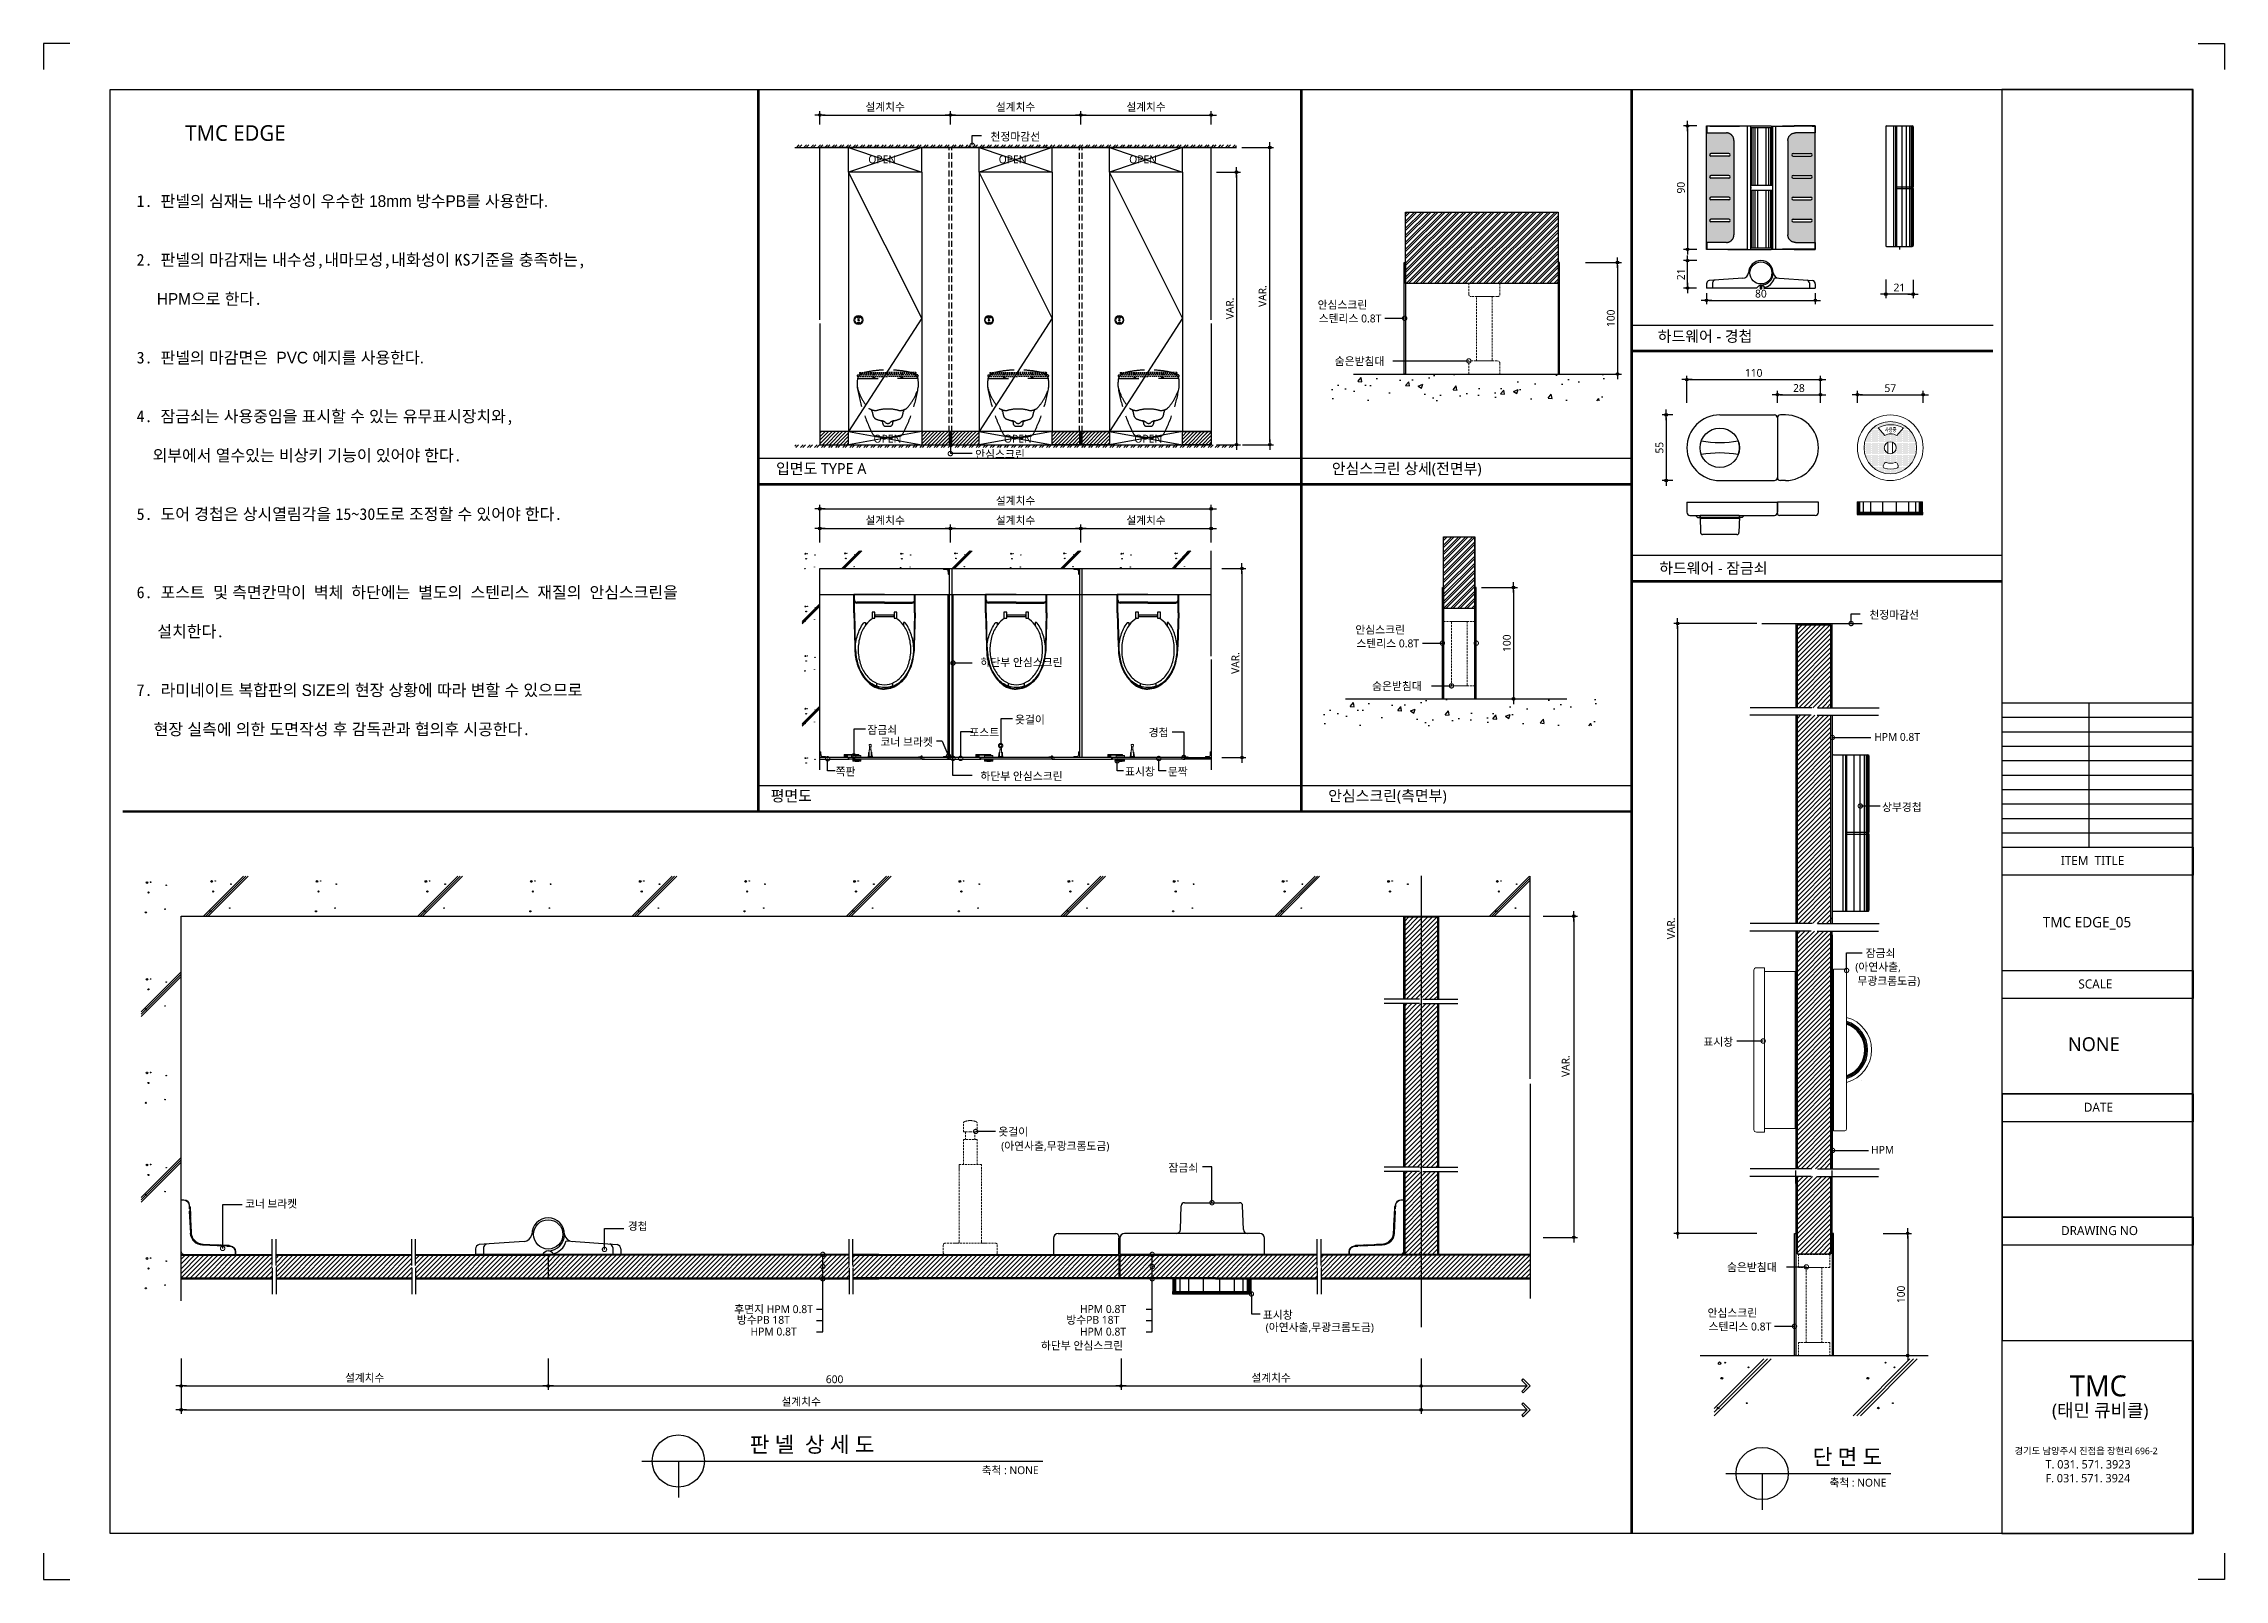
# Model space of a CAD drawing. Extents: x -256 to 8104, y -176 to 5714.
import ezdxf
from ezdxf.enums import TextEntityAlignment as Align

# ---------------------------------------------------------------- set-up
doc = ezdxf.new("R2010")
doc.units = 0
doc.header["$LTSCALE"] = 30
doc.linetypes.add('CEN', pattern=[62, 60, -1, 0, -1])
doc.linetypes.add('HIDDEN', pattern=[0.375, 0.25, -0.125])
doc.layers.get('0').update_dxf_attribs({"linetype": 'CONTINUOUS'})
doc.layers.get('DEFPOINTS').update_dxf_attribs({"linetype": 'CONTINUOUS'})
for name, color, linetype in [('02---제품선', 4, 'CONTINUOUS'), ('0_toilet', 6, 'CONTINUOUS'), ('C', 2, 'CONTINUOUS'), ('curior-0Line', 252, 'CONTINUOUS'), ('DIM', 7, 'CONTINUOUS'), ('HAT', 8, 'CONTINUOUS'), ('HID', 9, 'HIDDEN'), ('jac text', 7, 'CONTINUOUS'), ('TIT', 3, 'CONTINUOUS'), ('경첩', 4, 'CONTINUOUS'), ('문자', 3, 'CONTINUOUS'), ('부자재', 4, 'CONTINUOUS'), ('옷걸이', 4, 'CONTINUOUS'), ('잠금쇠(회전형)', 4, 'CONTINUOUS'), ('중심선', 1, 'CEN'), ('치수', 1, 'CONTINUOUS'), ('판넬', 2, 'CONTINUOUS'), ('해치', 8, 'CONTINUOUS')]:
    doc.layers.add(name, color=color, linetype=linetype)
doc.styles.add('HDW', font='gulim.ttc')
doc.styles.add('돋움', font='malgun.ttf')
doc.dimstyles.new('10', dxfattribs={"dimscale": 10, "dimtxt": 3, "dimasz": 1, "dimexe": 1.5, "dimexo": 2, "dimgap": 1, "dimtad": 1, "dimdec": 0, "dimlunit": 6, "dimtxsty": '돋움', "dimblk": 'DIMDOT', "dimcen": -1, "dimdle": 1.5, "dimclrt": 3, "dimazin": 3, "dimtfac": 1, "dimtdec": 0, "dimtix": 1, "dimtmove": 2, "dimatfit": 3, "dimldrblk": 'DIMDOT', "dimarcsym": 0})
pattern_1 = [(45, (36404.804, 5260.556), (-8.980256, 8.980256), [])]
pattern_2 = [(45, (36344.22, 5352.629), (-8.980256, 8.980256), [])]

# ---------------------------------------------------------------- blocks, each defined once
blk = doc.blocks.new('DIMDOT')
at = {"linetype": 'Continuous'}
blk.add_line((-2, 0), (2, 0), dxfattribs=at)
for radius in [0.5, 0.25]:
    blk.add_circle((0, 0), radius, dxfattribs=at)
blk = doc.blocks.new('*D125')
at = {"layer": 'DEFPOINTS', "color": 0}
for p in [(47946.5, 10876.5), (47446.5, 10820.2), (47946.5, 10820.2)]:
    blk.add_point(p, dxfattribs=at)
at = {"layer": 'DIM', "color": 0, "lineweight": -2, "ltscale": 10}
for p, q in [((47446.5, 10840.2), (47446.5, 10891.5)), ((47456.5, 10876.5), (47936.5, 10876.5)), ((47946.5, 10840.2), (47946.5, 10891.5))]:
    blk.add_line(p, q, dxfattribs=at)
at = {"layer": 'DIM', "color": 0, "lineweight": -2, "xscale": 10, "yscale": 10, "zscale": 10, "rotation": 180}
blk.add_blockref('DIMDOT', (47446.5, 10876.5), dxfattribs=at)
at = {"layer": 'DIM', "color": 0, "lineweight": -2, "xscale": 10, "yscale": 10, "zscale": 10}
blk.add_blockref('DIMDOT', (47946.5, 10876.5), dxfattribs=at)
at = {"layer": 'DIM', "color": 3, "insert": (47696.5, 10906.1), "char_height": 30, "attachment_point": 5, "style": '돋움'}
blk.add_mtext('설계치수', dxfattribs=at)
blk = doc.blocks.new('*D126')
at = {"layer": 'DEFPOINTS', "color": 0}
for p in [(48446.5, 10876.5), (47946.5, 10820.2), (48446.5, 10820.2)]:
    blk.add_point(p, dxfattribs=at)
at = {"layer": 'DIM', "color": 0, "lineweight": -2, "ltscale": 10}
for p, q in [((47946.5, 10840.2), (47946.5, 10891.5)), ((47956.5, 10876.5), (48436.5, 10876.5)), ((48446.5, 10840.2), (48446.5, 10891.5))]:
    blk.add_line(p, q, dxfattribs=at)
at = {"layer": 'DIM', "color": 0, "lineweight": -2, "xscale": 10, "yscale": 10, "zscale": 10, "rotation": 180}
blk.add_blockref('DIMDOT', (47946.5, 10876.5), dxfattribs=at)
at = {"layer": 'DIM', "color": 0, "lineweight": -2, "xscale": 10, "yscale": 10, "zscale": 10}
blk.add_blockref('DIMDOT', (48446.5, 10876.5), dxfattribs=at)
at = {"layer": 'DIM', "color": 3, "insert": (48196.5, 10906.1), "char_height": 30, "attachment_point": 5, "style": '돋움'}
blk.add_mtext('설계치수', dxfattribs=at)
blk = doc.blocks.new('*D127')
at = {"layer": 'DEFPOINTS', "color": 0}
for p in [(48946.5, 10876.5), (48446.5, 10820.2), (48946.5, 10820.2)]:
    blk.add_point(p, dxfattribs=at)
at = {"layer": 'DIM', "color": 0, "lineweight": -2, "ltscale": 10}
for p, q in [((48446.5, 10840.2), (48446.5, 10891.5)), ((48456.5, 10876.5), (48936.5, 10876.5)), ((48946.5, 10840.2), (48946.5, 10891.5))]:
    blk.add_line(p, q, dxfattribs=at)
at = {"layer": 'DIM', "color": 0, "lineweight": -2, "xscale": 10, "yscale": 10, "zscale": 10, "rotation": 180}
blk.add_blockref('DIMDOT', (48446.5, 10876.5), dxfattribs=at)
at = {"layer": 'DIM', "color": 0, "lineweight": -2, "xscale": 10, "yscale": 10, "zscale": 10}
blk.add_blockref('DIMDOT', (48946.5, 10876.5), dxfattribs=at)
at = {"layer": 'DIM', "color": 3, "insert": (48696.5, 10906.1), "char_height": 30, "attachment_point": 5, "style": '돋움'}
blk.add_mtext('설계치수', dxfattribs=at)
blk = doc.blocks.new('*D128')
at = {"layer": 'DEFPOINTS', "color": 0}
for p in [(48946.5, 10657.2), (48946.5, 9612.3), (49043.4, 9612.3)]:
    blk.add_point(p, dxfattribs=at)
at = {"layer": 'DIM', "color": 0, "lineweight": -2, "ltscale": 10}
for p, q in [((48966.5, 10657.2), (49058.4, 10657.2)), ((49043.4, 10647.2), (49043.4, 9622.3)), ((48966.5, 9612.3), (49058.4, 9612.3))]:
    blk.add_line(p, q, dxfattribs=at)
at = {"layer": 'DIM', "color": 0, "lineweight": -2, "xscale": 10, "yscale": 10, "zscale": 10}
for p, rotation in [((49043.4, 10657.2), 90), ((49043.4, 9612.3), 270)]:
    blk.add_blockref('DIMDOT', p, dxfattribs=dict(at, rotation=rotation))
at = {"layer": 'DIM', "color": 3, "insert": (49018.2, 10134.7), "char_height": 30, "attachment_point": 5, "rotation": 90, "style": '돋움'}
blk.add_mtext('VAR.', dxfattribs=at)
blk = doc.blocks.new('*D129')
at = {"layer": 'DEFPOINTS', "color": 0}
for p in [(48967.5, 9137.4), (48967.5, 8412.4), (49064.4, 8412.4)]:
    blk.add_point(p, dxfattribs=at)
at = {"layer": 'DIM', "color": 0, "lineweight": -2, "ltscale": 10}
for p, q in [((48987.5, 9137.4), (49079.4, 9137.4)), ((49064.4, 9127.4), (49064.4, 8422.4)), ((48987.5, 8412.4), (49079.4, 8412.4))]:
    blk.add_line(p, q, dxfattribs=at)
at = {"layer": 'DIM', "color": 0, "lineweight": -2, "xscale": 10, "yscale": 10, "zscale": 10}
for p, rotation in [((49064.4, 9137.4), 90), ((49064.4, 8412.4), 270)]:
    blk.add_blockref('DIMDOT', p, dxfattribs=dict(at, rotation=rotation))
at = {"layer": 'DIM', "color": 3, "insert": (49039.2, 8774.9), "char_height": 30, "attachment_point": 5, "rotation": 90, "style": '돋움'}
blk.add_mtext('VAR.', dxfattribs=at)
blk = doc.blocks.new('_DOTSMALL')
at = {"color": 0, "linetype": 'ByBlock', "const_width": 0.5}
blk.add_lwpolyline([(-0.0625, 0, 1), (0.0625, 0, 1)], format="xyb", close=True, dxfattribs=at)
blk = doc.blocks.new('A$C63EC304E')
at = {"layer": '치수', "color": 1, "xscale": 2.5, "yscale": 2.5, "zscale": 2.5, "rotation": 234.3098741996962}
blk.add_blockref('_DOTSMALL', (0.31, 0.31), dxfattribs=at)
blk = doc.blocks.new('A$C2BC9653E')
at = {"layer": '치수', "xscale": 0.3333333333333333, "yscale": 0.3333333333333333, "zscale": 0.3333333333333333}
blk.add_blockref('A$C63EC304E', (0, 0), dxfattribs=at)
blk = doc.blocks.new('A$C7FC71301')
at = {"layer": '치수', "rotation": 180}
blk.add_blockref('A$C2BC9653E', (0.21, 0.21), dxfattribs=at)
blk = doc.blocks.new('A$C4A20372B')
at = {"layer": '치수'}
blk.add_blockref('A$C7FC71301', (0, 0), dxfattribs=at)
blk = doc.blocks.new('A$C566469F5')
at = {"layer": '치수'}
blk.add_blockref('A$C4A20372B', (0, 0), dxfattribs=at)
blk = doc.blocks.new('A$C7E317CD4')
at = {"layer": '해치', "xscale": 2, "yscale": 2, "zscale": 2}
blk.add_blockref('A$C566469F5', (0, 0), dxfattribs=at)
blk = doc.blocks.new('A$C601D7F27')
at = {"layer": '치수'}
blk.add_blockref('A$C7E317CD4', (0, 0), dxfattribs=at)
blk = doc.blocks.new('A$C38802C08')
at = {"layer": '치수'}
blk.add_blockref('A$C601D7F27', (0, 0), dxfattribs=at)
blk = doc.blocks.new('*D130')
at = {"layer": 'DEFPOINTS', "color": 0}
for p in [(48946.5, 9290.9), (48446.5, 9217.8), (48946.5, 9217.8)]:
    blk.add_point(p, dxfattribs=at)
at = {"layer": 'DIM', "color": 0, "lineweight": -2, "ltscale": 10}
for p, q in [((48446.5, 9237.8), (48446.5, 9305.9)), ((48456.5, 9290.9), (48936.5, 9290.9)), ((48946.5, 9237.8), (48946.5, 9305.9))]:
    blk.add_line(p, q, dxfattribs=at)
at = {"layer": 'DIM', "color": 0, "lineweight": -2, "xscale": 10, "yscale": 10, "zscale": 10, "rotation": 180}
blk.add_blockref('DIMDOT', (48446.5, 9290.9), dxfattribs=at)
at = {"layer": 'DIM', "color": 0, "lineweight": -2, "xscale": 10, "yscale": 10, "zscale": 10}
blk.add_blockref('DIMDOT', (48946.5, 9290.9), dxfattribs=at)
at = {"layer": 'DIM', "color": 3, "insert": (48696.5, 9320.6), "char_height": 30, "attachment_point": 5, "style": '돋움'}
blk.add_mtext('설계치수', dxfattribs=at)
blk = doc.blocks.new('*D131')
at = {"layer": 'DEFPOINTS', "color": 0}
for p in [(48946.5, 9366.3), (47446.5, 9217.8), (48946.5, 9217.8)]:
    blk.add_point(p, dxfattribs=at)
at = {"layer": 'DIM', "color": 0, "lineweight": -2, "ltscale": 10}
for p, q in [((47446.5, 9237.8), (47446.5, 9381.3)), ((47456.5, 9366.3), (48936.5, 9366.3)), ((48946.5, 9237.8), (48946.5, 9381.3))]:
    blk.add_line(p, q, dxfattribs=at)
at = {"layer": 'DIM', "color": 0, "lineweight": -2, "xscale": 10, "yscale": 10, "zscale": 10, "rotation": 180}
blk.add_blockref('DIMDOT', (47446.5, 9366.3), dxfattribs=at)
at = {"layer": 'DIM', "color": 0, "lineweight": -2, "xscale": 10, "yscale": 10, "zscale": 10}
blk.add_blockref('DIMDOT', (48946.5, 9366.3), dxfattribs=at)
at = {"layer": 'DIM', "color": 3, "insert": (48196.5, 9395.9), "char_height": 30, "attachment_point": 5, "style": '돋움'}
blk.add_mtext('설계치수', dxfattribs=at)
blk = doc.blocks.new('*D132')
at = {"layer": 'DEFPOINTS', "color": 0}
for p in [(48446.5, 9290.9), (47946.5, 9217.8), (48446.5, 9217.8)]:
    blk.add_point(p, dxfattribs=at)
at = {"layer": 'DIM', "color": 0, "lineweight": -2, "ltscale": 10}
for p, q in [((47946.5, 9237.8), (47946.5, 9305.9)), ((47956.5, 9290.9), (48436.5, 9290.9)), ((48446.5, 9237.8), (48446.5, 9305.9))]:
    blk.add_line(p, q, dxfattribs=at)
at = {"layer": 'DIM', "color": 0, "lineweight": -2, "xscale": 10, "yscale": 10, "zscale": 10, "rotation": 180}
blk.add_blockref('DIMDOT', (47946.5, 9290.9), dxfattribs=at)
at = {"layer": 'DIM', "color": 0, "lineweight": -2, "xscale": 10, "yscale": 10, "zscale": 10}
blk.add_blockref('DIMDOT', (48446.5, 9290.9), dxfattribs=at)
at = {"layer": 'DIM', "color": 3, "insert": (48196.5, 9320.6), "char_height": 30, "attachment_point": 5, "style": '돋움'}
blk.add_mtext('설계치수', dxfattribs=at)
blk = doc.blocks.new('*D133')
at = {"layer": 'DEFPOINTS', "color": 0}
for p in [(47946.5, 9290.9), (47446.5, 9217.8), (47946.5, 9217.8)]:
    blk.add_point(p, dxfattribs=at)
at = {"layer": 'DIM', "color": 0, "lineweight": -2, "ltscale": 10}
for p, q in [((47446.5, 9237.8), (47446.5, 9305.9)), ((47456.5, 9290.9), (47936.5, 9290.9)), ((47946.5, 9237.8), (47946.5, 9305.9))]:
    blk.add_line(p, q, dxfattribs=at)
at = {"layer": 'DIM', "color": 0, "lineweight": -2, "xscale": 10, "yscale": 10, "zscale": 10, "rotation": 180}
blk.add_blockref('DIMDOT', (47446.5, 9290.9), dxfattribs=at)
at = {"layer": 'DIM', "color": 0, "lineweight": -2, "xscale": 10, "yscale": 10, "zscale": 10}
blk.add_blockref('DIMDOT', (47946.5, 9290.9), dxfattribs=at)
at = {"layer": 'DIM', "color": 3, "insert": (47696.5, 9320.6), "char_height": 30, "attachment_point": 5, "style": '돋움'}
blk.add_mtext('설계치수', dxfattribs=at)
blk = doc.blocks.new('*D134')
at = {"layer": 'DEFPOINTS', "color": 0}
for p in [(51282, 9861.8), (50770, 9753.2), (51282, 9753.2)]:
    blk.add_point(p, dxfattribs=at)
at = {"layer": 'DIM', "color": 0, "lineweight": -2, "ltscale": 10}
for p, q in [((50770, 9773.2), (50770, 9876.8)), ((51282, 9773.2), (51282, 9876.8)), ((50780, 9861.8), (51272, 9861.8))]:
    blk.add_line(p, q, dxfattribs=at)
at = {"layer": 'DIM', "color": 0, "lineweight": -2, "xscale": 10, "yscale": 10, "zscale": 10, "rotation": 180}
blk.add_blockref('DIMDOT', (50770, 9861.8), dxfattribs=at)
at = {"layer": 'DIM', "color": 0, "lineweight": -2, "xscale": 10, "yscale": 10, "zscale": 10}
blk.add_blockref('DIMDOT', (51282, 9861.8), dxfattribs=at)
at = {"layer": 'DIM', "color": 3, "insert": (51026, 9887.4), "char_height": 30, "attachment_point": 5, "style": '돋움'}
blk.add_mtext('110', dxfattribs=at)
blk = doc.blocks.new('*D135')
at = {"layer": 'DEFPOINTS', "color": 0}
for p in [(51282, 9803.9), (51117, 9753.2), (51282, 9753.2)]:
    blk.add_point(p, dxfattribs=at)
at = {"layer": 'DIM', "color": 0, "lineweight": -2, "ltscale": 10}
for p, q in [((51117, 9773.2), (51117, 9818.9)), ((51127, 9803.9), (51272, 9803.9)), ((51282, 9773.2), (51282, 9818.9))]:
    blk.add_line(p, q, dxfattribs=at)
at = {"layer": 'DIM', "color": 0, "lineweight": -2, "xscale": 10, "yscale": 10, "zscale": 10, "rotation": 180}
blk.add_blockref('DIMDOT', (51117, 9803.9), dxfattribs=at)
at = {"layer": 'DIM', "color": 0, "lineweight": -2, "xscale": 10, "yscale": 10, "zscale": 10}
blk.add_blockref('DIMDOT', (51282, 9803.9), dxfattribs=at)
at = {"layer": 'DIM', "color": 3, "insert": (51199.5, 9829.4), "char_height": 30, "attachment_point": 5, "style": '돋움'}
blk.add_mtext('28', dxfattribs=at)
blk = doc.blocks.new('*D136')
at = {"layer": 'DEFPOINTS', "color": 0}
for p in [(51675.7, 9803.9), (51423.7, 9753.2), (51675.7, 9753.2)]:
    blk.add_point(p, dxfattribs=at)
at = {"layer": 'DIM', "color": 0, "lineweight": -2, "ltscale": 10}
for p, q in [((51423.7, 9773.2), (51423.7, 9818.9)), ((51433.7, 9803.9), (51665.7, 9803.9)), ((51675.7, 9773.2), (51675.7, 9818.9))]:
    blk.add_line(p, q, dxfattribs=at)
at = {"layer": 'DIM', "color": 0, "lineweight": -2, "xscale": 10, "yscale": 10, "zscale": 10, "rotation": 180}
blk.add_blockref('DIMDOT', (51423.7, 9803.9), dxfattribs=at)
at = {"layer": 'DIM', "color": 0, "lineweight": -2, "xscale": 10, "yscale": 10, "zscale": 10}
blk.add_blockref('DIMDOT', (51675.7, 9803.9), dxfattribs=at)
at = {"layer": 'DIM', "color": 3, "insert": (51549.7, 9829.1), "char_height": 30, "attachment_point": 5, "style": '돋움'}
blk.add_mtext('57', dxfattribs=at)
blk = doc.blocks.new('*D137')
at = {"layer": 'DEFPOINTS', "color": 0}
for p in [(50827.6, 10834.6), (50772.6, 10361.5), (50827.6, 10361.5)]:
    blk.add_point(p, dxfattribs=at)
at = {"layer": 'DIM', "color": 0, "lineweight": -2, "ltscale": 10}
for p, q in [((50807.6, 10834.6), (50757.6, 10834.6)), ((50772.6, 10824.6), (50772.6, 10371.5)), ((50807.6, 10361.5), (50757.6, 10361.5))]:
    blk.add_line(p, q, dxfattribs=at)
at = {"layer": 'DIM', "color": 0, "lineweight": -2, "xscale": 10, "yscale": 10, "zscale": 10}
for p, rotation in [((50772.6, 10834.6), 90), ((50772.6, 10361.5), 270)]:
    blk.add_blockref('DIMDOT', p, dxfattribs=dict(at, rotation=rotation))
at = {"layer": 'DIM', "color": 3, "insert": (50747.1, 10598), "char_height": 30, "attachment_point": 5, "rotation": 90, "style": '돋움'}
blk.add_mtext('90', dxfattribs=at)
blk = doc.blocks.new('*D138')
at = {"layer": 'DEFPOINTS', "color": 0}
for p in [(50845.2, 10213.2), (51262.3, 10213.2), (51262.3, 10165.9)]:
    blk.add_point(p, dxfattribs=at)
at = {"layer": 'DIM', "color": 0, "lineweight": -2, "ltscale": 10}
for p, q in [((50845.2, 10193.2), (50845.2, 10150.9)), ((50855.2, 10165.9), (51252.3, 10165.9)), ((51262.3, 10193.2), (51262.3, 10150.9))]:
    blk.add_line(p, q, dxfattribs=at)
at = {"layer": 'DIM', "color": 0, "lineweight": -2, "xscale": 10, "yscale": 10, "zscale": 10, "rotation": 180}
blk.add_blockref('DIMDOT', (50845.2, 10165.9), dxfattribs=at)
at = {"layer": 'DIM', "color": 0, "lineweight": -2, "xscale": 10, "yscale": 10, "zscale": 10}
blk.add_blockref('DIMDOT', (51262.3, 10165.9), dxfattribs=at)
at = {"layer": 'DIM', "color": 3, "insert": (51053.7, 10191.4), "char_height": 30, "attachment_point": 5, "style": '돋움'}
blk.add_mtext('80', dxfattribs=at)
blk = doc.blocks.new('*D139')
at = {"layer": 'DEFPOINTS', "color": 0}
for p in [(50772.6, 10318.2), (50827.6, 10318.2), (50826.9, 10213.2)]:
    blk.add_point(p, dxfattribs=at)
at = {"layer": 'DIM', "color": 0, "lineweight": -2, "ltscale": 10}
for p, q in [((50807.6, 10318.2), (50757.6, 10318.2)), ((50772.6, 10223.2), (50772.6, 10308.2)), ((50806.9, 10213.2), (50757.6, 10213.2))]:
    blk.add_line(p, q, dxfattribs=at)
at = {"layer": 'DIM', "color": 0, "lineweight": -2, "xscale": 10, "yscale": 10, "zscale": 10}
for p, rotation in [((50772.6, 10318.2), 90), ((50772.6, 10213.2), 270)]:
    blk.add_blockref('DIMDOT', p, dxfattribs=dict(at, rotation=rotation))
at = {"layer": 'DIM', "color": 3, "insert": (50747.3, 10265.7), "char_height": 30, "attachment_point": 5, "rotation": 90, "style": '돋움'}
blk.add_mtext('21', dxfattribs=at)
blk = doc.blocks.new('*D140')
at = {"layer": 'DEFPOINTS', "color": 0}
for p in [(51532.1, 10265.4), (51637.1, 10264.7), (51532.1, 10189.7)]:
    blk.add_point(p, dxfattribs=at)
at = {"layer": 'DIM', "color": 0, "lineweight": -2, "ltscale": 10}
for p, q in [((51532.1, 10245.4), (51532.1, 10174.7)), ((51637.1, 10244.7), (51637.1, 10174.7)), ((51627.1, 10189.7), (51542.1, 10189.7))]:
    blk.add_line(p, q, dxfattribs=at)
at = {"layer": 'DIM', "color": 0, "lineweight": -2, "xscale": 10, "yscale": 10, "zscale": 10, "rotation": 180}
blk.add_blockref('DIMDOT', (51532.1, 10189.7), dxfattribs=at)
at = {"layer": 'DIM', "color": 0, "lineweight": -2, "xscale": 10, "yscale": 10, "zscale": 10}
blk.add_blockref('DIMDOT', (51637.1, 10189.7), dxfattribs=at)
at = {"layer": 'DIM', "color": 3, "insert": (51584.6, 10215.1), "char_height": 30, "attachment_point": 5, "style": '돋움'}
blk.add_mtext('21', dxfattribs=at)
blk = doc.blocks.new('A$C10E41893')
at = {"layer": '부자재'}
for p, q in [((6, 0), (6, 196)), ((123, 196), (6, 196)), ((123, 192), (6, 192)), ((55, 0), (55, 177)), ((61, 0), (61, 177)), ((6, 0), (6, -196)), ((55, 0), (55, -177)), ((61, 0), (61, -177)), ((123, -192), (6, -192)), ((123, -196), (6, -196))]:
    blk.add_line(p, q, dxfattribs=at)
for points in [[(123, 196, -0.012538), (123, 196), (335, 190, -0.055395), (445, 175, -0.154276), (577, 93, -0.179504), (612, 0, -0.179504)], [(123, 192, -0.012538), (123, 192), (335, 187, -0.055395), (444, 172, -0.154276), (574, 91, -0.179504), (608, 0, -0.179504)], [(157, -72, 0.089162), (200, -119, 0.085733), (270, -155, 0.075373), (359, -168, 0.075373), (447, -155, 0.085733), (517, -119, 0.106084), (567, -62, 0.126931), (583, 0, 0.126931), (567, 62, 0.106084), (517, 119, 0.085733), (447, 155, 0.075373), (359, 168, 0.075373), (270, 155, 0.085733), (200, 119, 0.089162), (157, 72)], [(572, 51), (589, 51), (589, 60, 0.021185), (583, 71, 0.106084), (528, 134, 0.085733), (453, 172, 0.075373), (359, 187, 0.075373), (265, 172, 0.085733), (189, 134, 0.007337), (184, 130), (184, 122), (205, 122)], [(123, -196, 0.012538), (123, -196), (335, -190, 0.055395), (445, -175, 0.154276), (577, -93, 0.179504), (612, 0, 0.179504)], [(123, -192, 0.012538), (123, -192), (335, -187, 0.055395), (444, -172, 0.154276), (574, -91, 0.179504), (608, 0, 0.179504)], [(589, -51, 0.090214), (598, 0, 0.090214), (589, 51, 0.106084)], [(572, -51), (589, -51), (589, -60, -0.021185), (583, -71, -0.106084), (528, -134, -0.085733), (453, -172, -0.075373), (359, -187, -0.075373), (265, -172, -0.085733), (189, -134, -0.007337), (184, -130), (184, -122), (205, -122)]]:
    blk.add_lwpolyline(points, format="xyb", dxfattribs=at)
blk.add_lwpolyline([(138, -61), (119, -61), (119, -79), (157, -79), (157, -61), (138, -61), (147, -61), (147, 61), (138, 61), (157, 61), (157, 79), (119, 79), (119, 61), (138, 61), (138, -61), (119, -61)], dxfattribs=at)
for centre, start, end in [((40, 177), 0, 90), ((46, 177), 0, 90), ((40, -177), 270, 0), ((46, -177), 270, 0)]:
    blk.add_arc(centre, 15, start, end, dxfattribs=at)
blk = doc.blocks.new('A$C460A2A32')
at = {"color": 0}
for p, q in [((3, 20), (0, 16)), ((3, 20), (9, 20)), ((4, 10), (162, 10)), ((9, 20), (162, 20)), ((13, 32), (11, 30)), ((13, 32), (162, 32)), ((13, 27), (162, 27)), ((312, 32), (162, 32)), ((312, 27), (162, 27)), ((316, 20), (162, 20)), ((321, 10), (162, 10)), ((312, 32), (313, 30)), ((322, 20), (316, 20)), ((322, 20), (324, 16))]:
    blk.add_line(p, q, dxfattribs=at)
for centre, radius, start, end in [((4, 14), 4, 150.0107, 270), ((13, 29), 2, 135, 270), ((109, 28), 26, 182.6717, 198.4118), ((109, 10), 26, 180, 202.6199), ((107, 28), 23, 183.0205, 200.9186), ((107, 10), 23, 180, 205.7715), ((69, 10), 23, 334.2285, 0), ((69, 28), 23, 339.0814, 356.9795), ((67, 10), 26, 337.3801, 0), ((67, 28), 26, 341.5882, 357.3283), ((257, 10), 26, 180, 202.6199), ((257, 28), 26, 182.6717, 198.4118), ((256, 28), 23, 183.0205, 200.9186), ((256, 10), 23, 180, 205.7715), ((217, 10), 23, 334.2285, 0), ((217, 28), 23, 339.0814, 356.9795), ((216, 28), 26, 341.5882, 357.3283), ((216, 10), 26, 337.3801, 0), ((312, 29), 2, 270, 45), ((321, 14), 4, 270, 29.9893)]:
    blk.add_arc(centre, radius, start, end, dxfattribs=at)
blk = doc.blocks.new('*D141')
at = {"layer": 'DEFPOINTS', "color": 0}
for p in [(50735.7, 9726.7), (50690, 9474.7), (50735.7, 9474.7)]:
    blk.add_point(p, dxfattribs=at)
at = {"layer": 'DIM', "color": 0, "lineweight": -2, "ltscale": 10}
for p, q in [((50715.7, 9726.7), (50675, 9726.7)), ((50690, 9716.7), (50690, 9484.7)), ((50715.7, 9474.7), (50675, 9474.7))]:
    blk.add_line(p, q, dxfattribs=at)
at = {"layer": 'DIM', "color": 0, "lineweight": -2, "xscale": 10, "yscale": 10, "zscale": 10}
for p, rotation in [((50690, 9726.7), 90), ((50690, 9474.7), 270)]:
    blk.add_blockref('DIMDOT', p, dxfattribs=dict(at, rotation=rotation))
at = {"layer": 'DIM', "color": 3, "insert": (50664.7, 9600.7), "char_height": 30, "attachment_point": 5, "rotation": 90, "style": '돋움'}
blk.add_mtext('55', dxfattribs=at)
blk = doc.blocks.new('*D142')
at = {"layer": 'DEFPOINTS', "color": 0}
for p in [(51058.6, 8926.7), (50734.6, 6587.7), (51058.6, 6587.7)]:
    blk.add_point(p, dxfattribs=at)
at = {"layer": 'DIM', "color": 0, "lineweight": -2, "ltscale": 10}
for p, q in [((51038.6, 8926.7), (50719.6, 8926.7)), ((50734.6, 8916.7), (50734.6, 6597.7)), ((51038.6, 6587.7), (50719.6, 6587.7))]:
    blk.add_line(p, q, dxfattribs=at)
at = {"layer": 'DIM', "color": 0, "lineweight": -2, "xscale": 10, "yscale": 10, "zscale": 10}
for p, rotation in [((50734.6, 8926.7), 90), ((50734.6, 6587.7), 270)]:
    blk.add_blockref('DIMDOT', p, dxfattribs=dict(at, rotation=rotation))
at = {"layer": 'DIM', "color": 3, "insert": (50709.3, 7757.2), "char_height": 30, "attachment_point": 5, "rotation": 90, "style": '돋움'}
blk.add_mtext('VAR.', dxfattribs=at)
blk = doc.blocks.new('A$C13EB2441')
for p, q in [((0.84, 7.37), (0.84, 14.11)), ((0.84, 6.74), (0.84, 0))]:
    blk.add_line(p, q)
blk = doc.blocks.new('*D143')
at = {"layer": 'DEFPOINTS', "color": 0}
for p in [(51502.1, 6587.7), (51502.1, 6119.4), (51616.4, 6119.4)]:
    blk.add_point(p, dxfattribs=at)
at = {"layer": 'DIM', "color": 0, "lineweight": -2, "ltscale": 10}
for p, q in [((51522.1, 6587.7), (51631.4, 6587.7)), ((51616.4, 6577.7), (51616.4, 6129.4)), ((51522.1, 6119.4), (51631.4, 6119.4))]:
    blk.add_line(p, q, dxfattribs=at)
at = {"layer": 'DIM', "color": 0, "lineweight": -2, "xscale": 10, "yscale": 10, "zscale": 10}
for p, rotation in [((51616.4, 6587.7), 90), ((51616.4, 6119.4), 270)]:
    blk.add_blockref('DIMDOT', p, dxfattribs=dict(at, rotation=rotation))
at = {"layer": 'DIM', "color": 3, "insert": (51590.8, 6353.6), "char_height": 30, "attachment_point": 5, "rotation": 90, "style": '돋움'}
blk.add_mtext('100', dxfattribs=at)
blk = doc.blocks.new('*D144')
at = {"layer": 'DEFPOINTS', "color": 0}
for p in [(49962.5, 9064.8), (49962.5, 8637.3), (50105.4, 8637.3)]:
    blk.add_point(p, dxfattribs=at)
at = {"layer": 'DIM', "color": 0, "lineweight": -2, "ltscale": 10}
for p, q in [((49982.5, 9064.8), (50120.4, 9064.8)), ((50105.4, 9054.8), (50105.4, 8647.3)), ((49982.5, 8637.3), (50120.4, 8637.3))]:
    blk.add_line(p, q, dxfattribs=at)
at = {"layer": 'DIM', "color": 0, "lineweight": -2, "xscale": 10, "yscale": 10, "zscale": 10}
for p, rotation in [((50105.4, 9064.8), 90), ((50105.4, 8637.3), 270)]:
    blk.add_blockref('DIMDOT', p, dxfattribs=dict(at, rotation=rotation))
at = {"layer": 'DIM', "color": 3, "insert": (50079.8, 8851), "char_height": 30, "attachment_point": 5, "rotation": 90, "style": '돋움'}
blk.add_mtext('100', dxfattribs=at)
blk = doc.blocks.new('*D145')
at = {"layer": 'DEFPOINTS', "color": 0}
for p in [(49043.4, 10752.1), (49170.8, 10752.1), (49045.9, 9612.3)]:
    blk.add_point(p, dxfattribs=at)
at = {"layer": 'DIM', "color": 0, "lineweight": -2, "ltscale": 10}
for p, q in [((49063.4, 10752.1), (49185.8, 10752.1)), ((49170.8, 9622.3), (49170.8, 10742.1)), ((49065.9, 9612.3), (49185.8, 9612.3))]:
    blk.add_line(p, q, dxfattribs=at)
at = {"layer": 'DIM', "color": 0, "lineweight": -2, "xscale": 10, "yscale": 10, "zscale": 10}
for p, rotation in [((49170.8, 10752.1), 90), ((49170.8, 9612.3), 270)]:
    blk.add_blockref('DIMDOT', p, dxfattribs=dict(at, rotation=rotation))
at = {"layer": 'DIM', "color": 3, "insert": (49143.5, 10182.2), "char_height": 30, "attachment_point": 5, "rotation": 90, "style": '돋움'}
blk.add_mtext('VAR.', dxfattribs=at)
blk = doc.blocks.new('*D146')
at = {"layer": 'DEFPOINTS', "color": 0}
for p in [(50361.1, 10310.8), (50361.1, 9883.4), (50504, 9883.4)]:
    blk.add_point(p, dxfattribs=at)
at = {"layer": 'DIM', "color": 0, "lineweight": -2, "ltscale": 10}
for p, q in [((50381.1, 10310.8), (50519, 10310.8)), ((50504, 10300.8), (50504, 9893.4)), ((50381.1, 9883.4), (50519, 9883.4))]:
    blk.add_line(p, q, dxfattribs=at)
at = {"layer": 'DIM', "color": 0, "lineweight": -2, "xscale": 10, "yscale": 10, "zscale": 10}
for p, rotation in [((50504, 10310.8), 90), ((50504, 9883.4), 270)]:
    blk.add_blockref('DIMDOT', p, dxfattribs=dict(at, rotation=rotation))
at = {"layer": 'DIM', "color": 3, "insert": (50478.4, 10097.1), "char_height": 30, "attachment_point": 5, "rotation": 90, "style": '돋움'}
blk.add_mtext('100', dxfattribs=at)
blk = doc.blocks.new('*D147')
at = {"layer": 'DEFPOINTS', "color": 0}
for p in [(44997.6, 6128.1), (46404.7, 6128.1), (46404.7, 6002.4)]:
    blk.add_point(p, dxfattribs=at)
at = {"layer": 'DIM', "color": 0, "lineweight": -2, "ltscale": 10}
for p, q in [((44997.6, 6108.1), (44997.6, 5987.4)), ((46404.7, 6108.1), (46404.7, 5987.4)), ((45007.6, 6002.4), (46394.7, 6002.4))]:
    blk.add_line(p, q, dxfattribs=at)
at = {"layer": 'DIM', "color": 0, "lineweight": -2, "xscale": 10, "yscale": 10, "zscale": 10, "rotation": 180}
blk.add_blockref('DIMDOT', (44997.6, 6002.4), dxfattribs=at)
at = {"layer": 'DIM', "color": 0, "lineweight": -2, "xscale": 10, "yscale": 10, "zscale": 10}
blk.add_blockref('DIMDOT', (46404.7, 6002.4), dxfattribs=at)
at = {"layer": 'DIM', "color": 3, "insert": (45701.2, 6032.1), "char_height": 30, "attachment_point": 5, "style": '돋움'}
blk.add_mtext('설계치수', dxfattribs=at)
blk = doc.blocks.new('*D148')
at = {"layer": 'DEFPOINTS', "color": 0}
for p in [(44997.6, 6128.1), (49751.5, 6128.1), (49751.5, 5911)]:
    blk.add_point(p, dxfattribs=at)
at = {"layer": 'DIM', "color": 0, "lineweight": -2, "ltscale": 10}
for p, q in [((44997.6, 6108.1), (44997.6, 5896)), ((49751.5, 6108.1), (49751.5, 5896)), ((45007.6, 5911), (49741.5, 5911))]:
    blk.add_line(p, q, dxfattribs=at)
at = {"layer": 'DIM', "color": 0, "lineweight": -2, "xscale": 10, "yscale": 10, "zscale": 10, "rotation": 180}
blk.add_blockref('DIMDOT', (44997.6, 5911), dxfattribs=at)
at = {"layer": 'DIM', "color": 0, "lineweight": -2, "xscale": 10, "yscale": 10, "zscale": 10}
blk.add_blockref('DIMDOT', (49751.5, 5911), dxfattribs=at)
at = {"layer": 'DIM', "color": 3, "insert": (47374.6, 5940.6), "char_height": 30, "attachment_point": 5, "style": '돋움'}
blk.add_mtext('설계치수', dxfattribs=at)
blk = doc.blocks.new('*D149')
at = {"layer": 'DEFPOINTS', "color": 0}
for p in [(48600.7, 6128.1), (49751.5, 6128.1), (49751.5, 6002.4)]:
    blk.add_point(p, dxfattribs=at)
at = {"layer": 'DIM', "color": 0, "lineweight": -2, "ltscale": 10}
for p, q in [((48600.7, 6108.1), (48600.7, 5987.4)), ((49751.5, 6108.1), (49751.5, 5987.4)), ((48610.7, 6002.4), (49741.5, 6002.4))]:
    blk.add_line(p, q, dxfattribs=at)
at = {"layer": 'DIM', "color": 0, "lineweight": -2, "xscale": 10, "yscale": 10, "zscale": 10, "rotation": 180}
blk.add_blockref('DIMDOT', (48600.7, 6002.4), dxfattribs=at)
at = {"layer": 'DIM', "color": 0, "lineweight": -2, "xscale": 10, "yscale": 10, "zscale": 10}
blk.add_blockref('DIMDOT', (49751.5, 6002.4), dxfattribs=at)
at = {"layer": 'DIM', "color": 3, "insert": (49176.1, 6032.1), "char_height": 30, "attachment_point": 5, "style": '돋움'}
blk.add_mtext('설계치수', dxfattribs=at)
blk = doc.blocks.new('*D150')
at = {"layer": 'DEFPOINTS', "color": 0}
for p in [(46404.7, 6128.1), (48600.7, 6128.1), (48600.7, 6002.4)]:
    blk.add_point(p, dxfattribs=at)
at = {"layer": 'DIM', "color": 0, "lineweight": -2, "ltscale": 10}
for p, q in [((46404.7, 6108.1), (46404.7, 5987.4)), ((48600.7, 6108.1), (48600.7, 5987.4)), ((46414.7, 6002.4), (48590.7, 6002.4))]:
    blk.add_line(p, q, dxfattribs=at)
at = {"layer": 'DIM', "color": 0, "lineweight": -2, "xscale": 10, "yscale": 10, "zscale": 10, "rotation": 180}
blk.add_blockref('DIMDOT', (46404.7, 6002.4), dxfattribs=at)
at = {"layer": 'DIM', "color": 0, "lineweight": -2, "xscale": 10, "yscale": 10, "zscale": 10}
blk.add_blockref('DIMDOT', (48600.7, 6002.4), dxfattribs=at)
at = {"layer": 'DIM', "color": 3, "insert": (47502.7, 6027.9), "char_height": 30, "attachment_point": 5, "style": '돋움'}
blk.add_mtext('600', dxfattribs=at)
blk = doc.blocks.new('A$C06B31977')
for p, q in [((1.26, 11.06), (1.26, 21.17)), ((1.26, 10.11), (1.26, 0))]:
    blk.add_line(p, q)
blk = doc.blocks.new('*D151')
at = {"layer": 'DEFPOINTS', "color": 0}
for p in [(50198.4, 7803.8), (50198.4, 6572.4), (50336.2, 6572.4)]:
    blk.add_point(p, dxfattribs=at)
at = {"layer": 'DIM', "color": 0, "lineweight": -2, "ltscale": 10}
for p, q in [((50218.4, 7803.8), (50351.2, 7803.8)), ((50336.2, 7793.8), (50336.2, 6582.4)), ((50218.4, 6572.4), (50351.2, 6572.4))]:
    blk.add_line(p, q, dxfattribs=at)
at = {"layer": 'DIM', "color": 0, "lineweight": -2, "xscale": 10, "yscale": 10, "zscale": 10}
for p, rotation in [((50336.2, 7803.8), 90), ((50336.2, 6572.4), 270)]:
    blk.add_blockref('DIMDOT', p, dxfattribs=dict(at, rotation=rotation))
at = {"layer": 'DIM', "color": 3, "insert": (50305.4, 7229), "char_height": 30, "attachment_point": 5, "rotation": 90, "style": '돋움'}
blk.add_mtext('VAR.', dxfattribs=at)
blk = doc.blocks.new('EDGE_05', base_point=(44726.3, 5436.3))
h = blk.add_hatch()
h.set_pattern_fill('ANSI31', color=3, scale=3, angle=180)
h.set_pattern_definition([(225, (44764.804, 5260.556), (6.735192, -6.735192), [])])
h.paths.add_polyline_path([(47556.5, 9662.3), (47446.5, 9662.3), (47446.5, 9612.3), (47556.5, 9612.3)])
h.paths.add_polyline_path([(47941.5, 9662.3), (47836.5, 9662.3), (47836.5, 9612.3), (47941.5, 9612.3)])
h.paths.add_polyline_path([(48056.5, 9662.3), (47951.5, 9662.3), (47951.5, 9612.3), (48056.5, 9612.3)])
h.paths.add_polyline_path([(48441.5, 9662.3), (48336.5, 9662.3), (48336.5, 9612.3), (48441.5, 9612.3)])
h.paths.add_polyline_path([(48556.5, 9662.3), (48451.5, 9662.3), (48451.5, 9612.3), (48556.5, 9612.3)])
h.paths.add_polyline_path([(48946.5, 9662.3), (48836.5, 9662.3), (48836.5, 9612.3), (48946.5, 9612.3)])
h = blk.add_hatch()
h.set_pattern_fill('ANSI31', color=2, style=0)
h.set_pattern_definition([(45, (44764.8044, 5260.5557), (-2.245064, 2.245064), [])])
h.paths.add_polyline_path([(47951.5, 9662.3), (47941.5, 9662.3), (47941.5, 9612.3), (47951.5, 9612.3)])
h = blk.add_hatch()
h.set_pattern_fill('ANSI31', color=2, style=0)
h.set_pattern_definition([(45, (45264.8044, 5260.5557), (-2.245064, 2.245064), [])])
h.paths.add_polyline_path([(48451.5, 9662.3), (48441.5, 9662.3), (48441.5, 9612.3), (48451.5, 9612.3)])
h = blk.add_hatch()
h.set_pattern_fill('ANSI31', color=2, style=0)
h.set_pattern_definition([(45, (47942.9707, 7100.545), (-2.245064, 2.245064), [])])
h.paths.add_polyline_path([(49837.5, 9064.8), (49832.5, 9064.8), (49832.5, 8853.1, -1), (49832.5, 8848.9), (49832.5, 8637.3), (49837.5, 8637.3)])
h.paths.add_polyline_path([(49962.5, 8848.9, -1), (49962.5, 8853.1), (49962.5, 9064.8), (49957.5, 9064.8), (49957.5, 8637.3), (49962.5, 8637.3)])
at = {"layer": 'HAT'}
h = blk.add_hatch(dxfattribs=at)
h.set_pattern_fill('ANSI32', color=256, scale=2, style=0)
h.set_pattern_definition([(45, (36110.435, 5119.08), (-13.470384, 13.470384), []), (45, (36119.415, 5119.08), (-13.470384, 13.470384), [])])
h.paths.add_polyline_path([(47349.8, 10762.1), (49043.4, 10762.1), (49043.4, 10752.1), (47349.8, 10752.1)])
h = blk.add_hatch(dxfattribs=at)
h.set_pattern_fill('ANSI32', color=256, scale=2, style=0)
h.set_pattern_definition([(45, (36434.709, 5251.722), (-13.470384, 13.470384), []), (45, (36443.689, 5251.722), (-13.470384, 13.470384), [])])
h.paths.add_polyline_path([(49691.6, 10504.6), (50277, 10504.6), (50277, 10230), (49691.6, 10230)])
h = blk.add_hatch(dxfattribs=at)
h.set_pattern_fill('ANSI32', color=256, scale=2, style=0)
h.set_pattern_definition([(45, (36110.435, 5301.06), (-13.470384, 13.470384), []), (45, (36119.415, 5301.06), (-13.470384, 13.470384), [])])
h.paths.add_polyline_path([(47349.8, 9601.8), (49043.4, 9601.8), (49043.4, 9611.8), (47349.8, 9611.8)])
h = blk.add_hatch(dxfattribs=at)
h.set_pattern_fill('ANSI32', color=256, scale=2, style=0)
h.set_pattern_definition([(45, (44756.122, 5260.556), (-13.470384, 13.470384), []), (45, (44765.102, 5260.556), (-13.470384, 13.470384), [])])
h.paths.add_polyline_path([(49957.5, 9258.6), (49837.5, 9258.6), (49837.5, 8983.9), (49957.5, 8983.9), (49957.5, 9064.8)])
at = {"layer": 'HAT', "transparency": 33554687}
h = blk.add_hatch(dxfattribs=at)
h.set_pattern_fill('ANSI31', color=256, scale=4)
h.set_pattern_definition(pattern_1)
h.paths.add_polyline_path([(51248.8, 8603.7), (51271, 8603.7), (51322.4, 8603.7), (51322.4, 8921.7), (51192.4, 8921.7), (51192.4, 8603.7)])
at = {"layer": 'HAT'}
h = blk.add_hatch(dxfattribs=at)
h.set_pattern_fill('ANSI31', color=256, scale=4, style=0)
h.set_pattern_definition(pattern_1)
edge = h.paths.add_edge_path()
edge.add_line((51322.4, 8525.9), (51263, 8525.9))
edge.add_arc((51260.9, 8525.9), 2.08, -54.30987, 0, ccw=False)
edge.add_arc((51260.9, 8525.9), 2.08, 125.69013, 305.69013, ccw=False)
edge.add_arc((51260.9, 8525.9), 2.08, 0, 125.69013, ccw=False)
edge.add_line((51263, 8525.9), (51322.4, 8525.9))
edge.add_line((51322.4, 8525.9), (51322.4, 8574.7))
edge.add_line((51322.4, 8574.7), (51312.2, 8574.7))
edge.add_spline(control_points=[(51309.3, 8566.9), (51310.3, 8569.5), (51311.2, 8572.1), (51312.2, 8574.7)], knot_values=[0, 0, 0, 0, 0.152076, 0.152076, 0.152076, 0.152076], degree=3, periodic=0)
edge.add_line((51312.2, 8574.7), (51257.4, 8574.7))
edge.add_line((51257.4, 8574.7), (51257.4, 7776.1))
edge.add_line((51257.4, 7776.1), (51314.1, 7776.1))
edge.add_spline(control_points=[(51314.1, 7776.1), (51317.3, 7784.9), (51320.3, 7792.7), (51322.4, 7796.5)], knot_values=[0.152076, 0.152076, 0.152076, 0.152076, 0.673721, 0.673721, 0.673721, 0.673721], degree=3, periodic=0)
edge.add_spline(control_points=[(51324.8, 7776.1), (51325.4, 7786.2), (51326.4, 7801.5), (51323.5, 7798.5), (51322.4, 7796.5)], knot_values=[0.673721, 0.673721, 0.673721, 0.673721, 1.332503, 1.60798, 1.60798, 1.60798, 1.60798], degree=3, periodic=0)
edge.add_line((51322.4, 7796.5), (51322.4, 8525.9))
h.paths.add_polyline_path([(51257.4, 8574.7), (51192.4, 8574.7), (51192.4, 7776.1), (51257.4, 7776.1)])
h = blk.add_hatch(dxfattribs=at)
h.set_pattern_fill('ANSI31', color=256, scale=4, style=0)
h.set_pattern_definition(pattern_1)
h.paths.add_polyline_path([(51257.4, 7290.6), (51192.4, 7290.6), (51192.4, 6835.1), (51257.4, 6835.1), (51257.4, 6944.5, -0.567825), (51257.4, 6948.1)])
h.paths.add_polyline_path([(51322.4, 7290.6), (51257.4, 7290.6), (51257.4, 6948.1, -0.582142), (51260.6, 6946.3), (51322.4, 6946.3)])
edge = h.paths.add_edge_path()
edge.add_line((51322.4, 6946.3), (51260.6, 6946.3))
edge.add_arc((51258.5, 6946.3), 2.08, -54.30987, 0, ccw=False)
edge.add_arc((51258.5, 6946.3), 2.08, 239.17799, 305.69013, ccw=False)
edge.add_line((51257.4, 6944.5), (51257.4, 6835.1))
edge.add_line((51257.4, 6835.1), (51314.1, 6835.1))
edge.add_spline(control_points=[(51314.1, 6835.1), (51317.3, 6843.8), (51320.3, 6851.7), (51322.4, 6855.5)], knot_values=[0.152076, 0.152076, 0.152076, 0.152076, 0.673721, 0.673721, 0.673721, 0.673721], degree=3, periodic=0)
edge.add_line((51322.4, 6855.5), (51322.4, 6946.3))
h.paths.add_polyline_path([(51257.4, 7747.1), (51192.4, 7747.1), (51192.4, 7290.6), (51257.4, 7290.6)])
edge = h.paths.add_edge_path()
edge.add_line((51322.4, 7747.1), (51312.2, 7747.1))
edge.add_spline(control_points=[(51309.3, 7739.3), (51310.3, 7741.9), (51311.2, 7744.6), (51312.2, 7747.1)], knot_values=[0, 0, 0, 0, 0.152076, 0.152076, 0.152076, 0.152076], degree=3, periodic=0)
edge.add_line((51312.2, 7747.1), (51257.4, 7747.1))
edge.add_line((51257.4, 7747.1), (51257.4, 7290.6))
edge.add_line((51257.4, 7290.6), (51322.4, 7290.6))
edge.add_line((51322.4, 7290.6), (51322.4, 7747.1))
at = {"layer": 'HAT', "transparency": 33554687}
h = blk.add_hatch(dxfattribs=at)
h.set_pattern_fill('ANSI31', color=256, scale=4, style=0)
h.set_pattern_definition(pattern_1)
h.paths.add_polyline_path([(51246.8, 6806.1), (51192.4, 6806.1), (51192.4, 6509.3), (51257.4, 6509.3), (51257.4, 6806.1)])
h.paths.add_polyline_path([(51322.4, 6806.1), (51269.1, 6806.1), (51257.4, 6806.1), (51257.4, 6509.3), (51322.4, 6509.3)])
at = {"layer": '해치'}
h = blk.add_hatch(dxfattribs=at)
h.set_pattern_fill('DOTS', color=256, scale=2.628474)
h.set_pattern_definition([(0, (47883.4782, 11169.597), (2.086351, 4.172702), [0, -4.172702])])
edge = h.paths.add_edge_path()
edge.add_line((50845.7, 10388), (50845.8, 10388))
edge.add_spline(control_points=[(50845.8, 10388), (50846, 10388), (50857.5, 10388)], knot_values=[-0.724312, -0.724312, -0.724312, 0.724312, 0.724312, 0.724312], weights=[1, 0.748956, 1], degree=2, periodic=0)
edge.add_line((50857.5, 10388), (50921.4, 10388))
edge.add_spline(control_points=[(50921.4, 10388), (50950.3, 10388), (50950.3, 10416.9)], knot_values=[-1.570796, -1.570796, -1.570796, 0, 0, 0], weights=[1, 0.707107, 1], degree=2, periodic=0)
edge.add_line((50950.3, 10416.9), (50950.3, 10779.1))
edge.add_spline(control_points=[(50950.3, 10779.1), (50950.3, 10808), (50921.4, 10808)], knot_values=[0, 0, 0, 1.570796, 1.570796, 1.570796], weights=[1, 0.707107, 1], degree=2, periodic=0)
edge.add_line((50921.4, 10808), (50857.5, 10808))
edge.add_spline(control_points=[(50857.5, 10808), (50846, 10808), (50845.8, 10808)], knot_values=[-0.724312, -0.724312, -0.724312, 0.724312, 0.724312, 0.724312], weights=[1, 0.748956, 1], degree=2, periodic=0)
edge.add_line((50845.7, 10808), (50845.7, 10388))
h.paths.add_polyline_path([(50930.6, 10729.3, -0.414214), (50935.9, 10724, -0.414214), (50930.6, 10718.8), (50862.3, 10718.8, -0.414214), (50857, 10724, -0.414214), (50862.3, 10729.3)], flags=16)
h.paths.add_polyline_path([(50930.6, 10645.3, -0.414214), (50935.9, 10640, -0.414214), (50930.6, 10634.8), (50862.3, 10634.8, -0.414214), (50857, 10640, -0.414214), (50862.3, 10645.3)], flags=16)
h.paths.add_polyline_path([(50930.6, 10561.3, -0.414214), (50935.9, 10556, -0.414214), (50930.6, 10550.8), (50862.3, 10550.8, -0.414214), (50857, 10556, -0.414214), (50862.3, 10561.3)], flags=16)
h.paths.add_polyline_path([(50930.6, 10477.3, -0.414214), (50935.9, 10472, -0.414214), (50930.6, 10466.7), (50862.3, 10466.7, -0.414214), (50857, 10472, -0.414214), (50862.3, 10477.3)], flags=16)
h = blk.add_hatch(dxfattribs=at)
h.set_pattern_fill('DOTS', color=256, scale=2.628474)
h.set_pattern_definition([(0, (47408.861, 11169.597), (2.086351, 4.1727023), [0, -4.1727023])])
edge = h.paths.add_edge_path()
edge.add_spline(control_points=[(51157.1, 10779.1), (51157.1, 10808), (51186.1, 10808)], knot_values=[0, 0, 0, 1.570796, 1.570796, 1.570796], weights=[1, 0.707107, 1], degree=2, periodic=0)
edge.add_line((51186.1, 10808), (51250, 10808))
edge.add_spline(control_points=[(51250, 10808), (51261.5, 10808), (51261.7, 10808)], knot_values=[-0.724312, -0.724312, -0.724312, 0.724312, 0.724312, 0.724312], weights=[1, 0.748956, 1], degree=2, periodic=0)
edge.add_line((51261.8, 10808), (51261.8, 10388))
edge.add_line((51261.8, 10388), (51261.7, 10388))
edge.add_spline(control_points=[(51261.7, 10388), (51261.5, 10388), (51250, 10388)], knot_values=[-0.724312, -0.724312, -0.724312, 0.724312, 0.724312, 0.724312], weights=[1, 0.748956, 1], degree=2, periodic=0)
edge.add_line((51250, 10388), (51186.1, 10388))
edge.add_spline(control_points=[(51186.1, 10388), (51157.1, 10388), (51157.1, 10416.9)], knot_values=[-1.570796, -1.570796, -1.570796, 0, 0, 0], weights=[1, 0.707107, 1], degree=2, periodic=0)
edge.add_line((51157.1, 10416.9), (51157.1, 10779.1))
h.paths.add_polyline_path([(51176.9, 10729.3, 0.414214), (51171.6, 10724, 0.414214), (51176.9, 10718.8), (51245.2, 10718.8, 0.414214), (51250.5, 10724, 0.414214), (51245.2, 10729.3)], flags=16)
h.paths.add_polyline_path([(51176.9, 10645.3, 0.414214), (51171.6, 10640, 0.414214), (51176.9, 10634.8), (51245.2, 10634.8, 0.414214), (51250.5, 10640, 0.414214), (51245.2, 10645.3)], flags=16)
h.paths.add_polyline_path([(51176.9, 10561.3, 0.414214), (51171.6, 10556, 0.414214), (51176.9, 10550.8), (51245.2, 10550.8, 0.414214), (51250.5, 10556, 0.414214), (51245.2, 10561.3)], flags=16)
h.paths.add_polyline_path([(51176.9, 10477.3, 0.414214), (51171.6, 10472, 0.414214), (51176.9, 10466.7), (51245.2, 10466.7, 0.414214), (51250.5, 10472, 0.414214), (51245.2, 10477.3)], flags=16)
h = blk.add_hatch(dxfattribs=at)
h.set_pattern_fill('AR-CONC', color=256, style=0)
h.set_pattern_definition([(50, (47972.88, 8346.63), (182.185, -15.939), [19.05, -209.55]), (355, (47972.88, 8346.63), (-35.243, 191.057), [15.24, -167.64]), (100.451, (47988.06, 8345.3), (146.943, 175.117), [16.19, -178.09]), (46.184, (47972.88, 8397.43), (271.079, -42.042), [28.575, -314.325]), (96.636, (47995.47, 8393.93), (237.404, 247.426), [24.285, -267.135]), (351.184, (47972.88, 8397.43), (237.405, 247.425), [22.86, -251.46]), (21, (47998.28, 8384.73), (151.615, -102.2655), [19.05, -209.55]), (326, (47998.28, 8384.73), (61.802, 184.188), [15.24, -167.64]), (71.4514, (48010.91, 8376.2), (213.416, 81.923), [16.19, -178.09]), (37.5, (47972.875, 8346.63), (3.0886, 84.555), [0, -165.608, 0, -170.18, 0, -168.275]), (7.5, (47972.875, 8346.63), (66.8197, 100.1806), [0, -97.028, 0, -161.798, 0, -64.135]), (327.5, (47916.23, 8346.63), (135.5906, -5.7287), [0, -63.5, 0, -198.12, 0, -262.89]), (317.5, (47890.83, 8346.63), (148.129, 25.4265), [0, -82.55, 0, -131.572, 0, -186.69])])
h.paths.add_polyline_path([(50452.5, 9780.4), (50452.5, 9883.4), (49402.3, 9883.4), (49402.3, 9780.4)])
h = blk.add_hatch(dxfattribs=at)
h.set_pattern_fill('DOTS', color=256, scale=2.628474)
h.set_pattern_definition([(0, (45855.6728, 6143.3197), (2.086351, 4.1727023), [0, -4.1727023])])
h.paths.add_polyline_path([(51650.3, 9600.7, 1), (51449, 9600.7, 1)])
h.paths.add_polyline_path([(51526.7, 9600.7, -1), (51572.6, 9600.7, -1)], flags=16)
h.paths.add_polyline_path([(51574.4, 9647.9, 0.250537), (51528.5, 9647.9), (51502.7, 9676.4, -0.258173), (51600.2, 9676.4)], flags=16)
h.paths.add_polyline_path([(51577.1, 9539.2), (51579.9, 9531.1, -0.437988), (51575.1, 9522, -0.127495), (51527.9, 9522, -0.437988), (51523, 9531.1), (51525.8, 9539.2, -0.407197), (51534.6, 9543.6, 0.156299), (51568.4, 9543.6, -0.407197)], flags=16)
h.paths.add_polyline_path([(51524.5, 9655.8), (51577.9, 9655.8), (51577.9, 9683.3), (51524.5, 9683.3)], flags=8)
h = blk.add_hatch(dxfattribs=at)
h.set_pattern_fill('AR-CONC', color=256, style=0)
h.set_pattern_definition([(50, (47942.97, 7100.55), (182.185, -15.939), [19.05, -209.55]), (355, (47942.97, 7100.55), (-35.243, 191.057), [15.24, -167.64]), (100.451, (47958.15, 7099.22), (146.943, 175.117), [16.19, -178.09]), (46.184, (47942.97, 7151.35), (271.079, -42.042), [28.575, -314.325]), (96.636, (47965.56, 7147.84), (237.404, 247.426), [24.285, -267.135]), (351.184, (47942.97, 7151.35), (237.405, 247.425), [22.86, -251.46]), (21, (47968.37, 7138.65), (151.615, -102.2655), [19.05, -209.55]), (326, (47968.37, 7138.65), (61.802, 184.188), [15.24, -167.64]), (71.4514, (47981, 7130.12), (213.416, 81.923), [16.19, -178.09]), (37.5, (47942.97, 7100.545), (3.0886, 84.555), [0, -165.608, 0, -170.18, 0, -168.275]), (7.5, (47942.97, 7100.545), (66.8197, 100.1806), [0, -97.028, 0, -161.798, 0, -64.135]), (327.5, (47886.33, 7100.545), (135.5906, -5.7287), [0, -63.5, 0, -198.12, 0, -262.89]), (317.5, (47860.93, 7100.55), (148.129, 25.4265), [0, -82.55, 0, -131.572, 0, -186.69])])
h.paths.add_polyline_path([(50422.5, 8534.3), (50422.5, 8637.3), (49372.4, 8637.3), (49372.4, 8534.3)])
h = blk.add_hatch(dxfattribs=at)
h.set_pattern_fill('ANSI31', color=256, scale=4, style=0)
h.set_pattern_definition([(45, (-226558.86, -50643.982), (-8.9802561, 8.9802561), [])])
edge = h.paths.add_edge_path()
edge.add_line((49751.5, 7800.5), (49689.1, 7800.5))
edge.add_line((49689.1, 7800.5), (49688.2, 7799.6))
edge.add_line((49688.2, 7799.6), (49688.2, 7699.2))
edge.add_line((49688.2, 7699.2), (49731.1, 7699.2))
edge.add_line((49731.1, 7699.2), (49731.1, 7657.6))
edge.add_line((49731.1, 7657.6), (49688.2, 7657.6))
edge.add_line((49688.2, 7657.6), (49688.2, 7485.9))
edge.add_line((49688.2, 7485.9), (49744.8, 7485.9))
edge.add_spline(control_points=[(49744.8, 7485.9), (49747.6, 7493.6), (49753.6, 7508.9), (49749.7, 7478), (49751.3, 7475.5), (49751.5, 7475.5)], knot_values=[0.456227, 0.456227, 0.456227, 0.456227, 2.847595, 6.178025, 6.737145, 6.737145, 6.737145, 6.737145], degree=3, periodic=0)
edge.add_spline(control_points=[(49751.2, 7475.7), (49751.3, 7478.7), (49751.3, 7481.5), (49750.8, 7481.8), (49750.7, 7481.8)], knot_values=[0.891967, 0.891967, 0.891967, 0.891967, 1.280656, 1.337888, 1.337888, 1.337888, 1.337888], degree=3, periodic=0)
edge.add_line((49751.5, 7475.5), (49751.5, 7800.5))
edge = h.paths.add_edge_path()
edge.add_line((49814.9, 7800.5), (49751.5, 7800.5))
edge.add_line((49751.5, 7800.5), (49751.5, 7475.5))
edge.add_spline(control_points=[(49751.5, 7475.5), (49752.7, 7475.3), (49754.9, 7479.6), (49757.6, 7485.9)], knot_values=[6.737145, 6.737145, 6.737145, 6.737145, 8.913909, 8.913909, 8.913909, 8.913909], degree=3, periodic=0)
edge.add_spline(control_points=[(49757.6, 7485.9), (49759.6, 7490.7), (49762, 7496.7), (49764.3, 7502.7)], knot_values=[8.913909, 8.913909, 8.913909, 8.913909, 10.573873, 10.573873, 10.573873, 10.573873], degree=3, periodic=0)
edge.add_line((49757.6, 7485.9), (49814.9, 7485.9))
edge.add_line((49814.9, 7485.9), (49814.9, 7657.6))
edge.add_line((49814.9, 7657.6), (49772, 7657.6))
edge.add_line((49772, 7657.6), (49772, 7699.2))
edge.add_line((49772, 7699.2), (49814.9, 7699.2))
edge.add_line((49814.9, 7699.2), (49814.9, 7800.5))
h.paths.add_polyline_path([(49814.9, 7699.2), (49772, 7699.2), (49772, 7657.6), (49814.9, 7657.6)], flags=16)
h.paths.add_polyline_path([(49731.1, 7699.2), (49688.2, 7699.2), (49688.2, 7657.6), (49731.1, 7657.6)], flags=16)
h = blk.add_hatch(dxfattribs=at)
h.set_pattern_fill('ANSI31', color=256, scale=4, style=0)
h.set_pattern_definition([(45, (49751.543, 7155.466), (-8.98026, 8.98026), [])])
h.paths.add_polyline_path([(49814.9, 7468.8), (49688.2, 7468.8), (49688.2, 6842.1), (49814.9, 6842.1)])
at = {"layer": '해치', "transparency": 33554687}
h = blk.add_hatch(dxfattribs=at)
h.set_pattern_fill('ANSI31', color=256, scale=4)
h.set_pattern_definition(pattern_2)
edge = h.paths.add_edge_path()
edge.add_spline(control_points=[(49751.5, 6814.6), (49751.3, 6814.6), (49750.2, 6816.4), (49751, 6826.3), (49751.2, 6831.9)], knot_values=[1.337888, 1.337888, 1.337888, 1.337888, 1.524261, 2.245715, 2.245715, 2.245715, 2.245715], degree=3, periodic=0)
edge.add_spline(control_points=[(49751.5, 6831.7), (49751.3, 6831.7), (49749.7, 6834.2), (49753.6, 6865.1), (49747.6, 6849.8), (49744.8, 6842.1)], knot_values=[0.152076, 0.152076, 0.152076, 0.152076, 0.338449, 1.448592, 2.245715, 2.245715, 2.245715, 2.245715], degree=3, periodic=0)
edge.add_spline(control_points=[(49751.2, 6831.9), (49751.3, 6834.9), (49751.3, 6837.7), (49750.8, 6838), (49750.7, 6838)], knot_values=[0.891967, 0.891967, 0.891967, 0.891967, 1.280656, 1.337888, 1.337888, 1.337888, 1.337888], degree=3, periodic=0)
edge.add_spline(control_points=[(49750.7, 6838), (49749.7, 6838.1), (49747.4, 6832.1), (49744.8, 6825)], knot_values=[0.152076, 0.152076, 0.152076, 0.152076, 0.891967, 0.891967, 0.891967, 0.891967], degree=3, periodic=0)
edge.add_spline(control_points=[(49743.2, 6820.5), (49743.7, 6822), (49744.2, 6823.6), (49744.8, 6825)], knot_values=[0, 0, 0, 0, 0.152076, 0.152076, 0.152076, 0.152076], degree=3, periodic=0)
edge.add_line((49744.8, 6825), (49688.2, 6825))
edge.add_line((49688.2, 6825), (49688.2, 6652.6))
edge.add_line((49688.2, 6652.6), (49732.9, 6652.6))
edge.add_line((49732.9, 6652.6), (49732.9, 6611))
edge.add_line((49732.9, 6611), (49688.2, 6611))
edge.add_line((49688.2, 6611), (49688.2, 6506.8))
edge.add_line((49688.2, 6506.8), (49751.5, 6506.8))
edge.add_line((49751.5, 6506.8), (49751.5, 6814.5))
h.paths.add_polyline_path([(49814.9, 6652.6), (49770.1, 6652.6), (49770.1, 6611), (49814.9, 6611)])
h.paths.add_polyline_path([(49732.9, 6652.6), (49688.2, 6652.6), (49688.2, 6611), (49732.9, 6611)], flags=16)
h = blk.add_hatch(dxfattribs=at)
h.set_pattern_fill('ANSI31', color=256, scale=4)
h.set_pattern_definition(pattern_2)
h.paths.add_polyline_path([(49814.9, 6764), (49751.5, 6764), (49751.5, 6506.8), (49814.9, 6506.8), (49814.9, 6611), (49770.1, 6611), (49770.1, 6652.6), (49814.9, 6652.6)])
edge = h.paths.add_edge_path()
edge.add_line((49814.9, 6825), (49757.6, 6825))
edge.add_spline(control_points=[(49757.6, 6825), (49754.9, 6818.7), (49752.7, 6814.4), (49751.5, 6814.6)], knot_values=[2.245715, 2.245715, 2.245715, 2.245715, 2.971303, 2.971303, 2.971303, 2.971303], degree=3, periodic=0)
edge.add_line((49751.5, 6814.6), (49751.5, 6764))
edge.add_line((49751.5, 6764), (49814.9, 6764))
edge.add_line((49814.9, 6764), (49814.9, 6825))
h = blk.add_hatch(dxfattribs=at)
h.set_pattern_fill('ANSI31', color=256, scale=4, style=0)
h.set_pattern_definition(pattern_2)
h.paths.add_polyline_path([(45346.7, 6455.2), (45346.7, 6464.7), (45346.7, 6503.4), (44997.6, 6503.4), (44997.6, 6416.8), (45346.7, 6416.8)])
h.paths.add_polyline_path([(45361.3, 6455.2), (45361.3, 6464.7), (45361.3, 6503.4), (45881.7, 6503.4), (45881.7, 6455.2), (45881.7, 6416.8), (45361.3, 6416.8)])
at = {"layer": '해치'}
h = blk.add_hatch(dxfattribs=at)
h.set_pattern_fill('ANSI31', color=256, scale=4)
h.set_pattern_definition(pattern_2)
h.paths.add_polyline_path([(46404.7, 6416.8), (46404.7, 6503.4), (45896.4, 6503.4), (45896.4, 6416.8)])
at = {"layer": '해치', "transparency": 33554687}
h = blk.add_hatch(dxfattribs=at)
h.set_pattern_fill('ANSI31', color=256, scale=4)
h.set_pattern_definition(pattern_2)
h.paths.add_polyline_path([(46404.7, 6503.4), (46404.7, 6416.8), (47457.7, 6416.8), (47457.7, 6458, -0.610943), (47456, 6461.3, -0.241509), (47457.7, 6462.2), (47457.7, 6503.4)])
h = blk.add_hatch(dxfattribs=at)
h.set_pattern_fill('ANSI31', color=256, scale=4)
h.set_pattern_definition(pattern_2)
h.paths.add_polyline_path([(47558.4, 6503.4), (47457.7, 6503.4), (47457.7, 6462.2, -0.610943), (47459.4, 6458.9, -0.241509), (47457.7, 6458), (47457.7, 6416.8), (47558.4, 6416.8)])
h = blk.add_hatch(dxfattribs=at)
h.set_pattern_fill('ANSI31', color=256, scale=4)
h.set_pattern_definition(pattern_2)
h.paths.add_polyline_path([(48592.7, 6416.8), (48592.7, 6503.4), (47672.6, 6503.4), (47573, 6503.4), (47573, 6464.7), (47573, 6455.2), (47573, 6416.8), (47672.6, 6416.8)])
h = blk.add_hatch(dxfattribs=at)
h.set_pattern_fill('ANSI31', color=256, scale=4, style=0)
h.set_pattern_definition(pattern_2)
h.paths.add_polyline_path([(49367.6, 6455.2), (49367.6, 6464.7), (49367.6, 6503.4), (49751.5, 6503.4), (49751.5, 6416.8), (49367.6, 6416.8)])
edge = h.paths.add_edge_path()
edge.add_line((49353, 6455.2), (49353, 6464.7))
edge.add_line((49353, 6464.7), (49353, 6503.4))
edge.add_line((49353, 6503.4), (48720.5, 6503.4))
edge.add_line((48720.5, 6503.4), (48720.5, 6462.2))
edge.add_arc((48720.5, 6460.1), 2.08, -35.69013, 90, ccw=False)
edge.add_arc((48720.5, 6460.1), 2.08, 270, 324.30987, ccw=False)
edge.add_line((48720.5, 6458), (48720.5, 6416.8))
edge.add_line((48720.5, 6416.8), (49353, 6416.8))
edge.add_line((49353, 6416.8), (49353, 6455.2))
h.paths.add_polyline_path([(48595.7, 6503.4), (48595.7, 6416.8), (48720.5, 6416.8), (48720.5, 6458, -0.610943), (48718.9, 6461.3, -0.241509), (48720.5, 6462.2), (48720.5, 6503.4)])
h.paths.add_polyline_path([(50169.2, 6503.4), (49751.5, 6503.4), (49751.5, 6416.8), (50169.2, 6416.8)])
at = {"color": 2}
for p, q in [((44470.4, 11150.6), (44470.4, 11050.6)), ((44470.4, 11150.6), (44470.4, 11050.6)), ((44470.4, 11150.6), (44470.4, 11050.6)), ((44470.4, 11150.6), (44470.4, 11050.6)), ((44470.4, 11150.6), (44470.4, 11050.6)), ((44470.4, 11150.6), (44470.4, 11050.6)), ((44470.4, 11150.6), (44470.4, 11050.6)), ((44570.4, 11150.6), (44470.4, 11150.6)), ((44470.4, 11150.6), (44470.4, 11050.6)), ((52730.4, 11150.6), (52830.4, 11150.6)), ((52730.4, 11150.6), (52830.4, 11150.6)), ((52730.4, 11150.6), (52830.4, 11150.6)), ((52830.4, 11150.6), (52830.4, 11050.6)), ((52830.4, 11150.6), (52830.4, 11050.6)), ((52830.4, 11150.6), (52830.4, 11050.6)), ((47349.8, 10752.1), (49043.4, 10752.1)), ((51584.6, 10373), (51584.6, 10361.5)), ((49491.6, 9883.4), (50381.1, 9883.4)), ((47836.5, 9662.3), (47836.5, 9612.3)), ((47941.5, 9662.3), (47941.5, 9612.3)), ((48441.5, 9662.3), (48441.5, 9612.3)), ((48556.5, 9662.3), (48556.5, 9612.3)), ((47936.5, 9037.4), (47936.5, 8412.4)), ((47956.5, 9037.4), (47956.5, 8412.4)), ((51057.8, 8926.7), (51442.4, 8926.7)), ((49461.7, 8637.3), (50309.4, 8637.3)), ((46404.7, 6506.8), (46404.7, 6413.4)), ((48592.7, 6503.4), (48592.7, 6416.8)), ((48595.7, 6503.4), (48595.7, 6416.8)), ((44470.4, 5360.6), (44470.4, 5260.6)), ((44470.4, 5360.6), (44470.4, 5260.6)), ((44470.4, 5360.6), (44470.4, 5260.6)), ((44470.4, 5360.6), (44470.4, 5260.6)), ((52830.4, 5360.6), (52830.4, 5260.6)), ((52830.4, 5360.6), (52830.4, 5260.6)), ((52830.4, 5360.6), (52830.4, 5260.6)), ((44470.4, 5260.6), (44570.4, 5260.6)), ((52830.4, 5260.6), (52730.4, 5260.6)), ((52830.4, 5260.6), (52730.4, 5260.6)), ((52830.4, 5260.6), (52730.4, 5260.6))]:
    blk.add_line(p, q, dxfattribs=at)
for p, q in [((47446.5, 10090.9), (47446.5, 10752.1)), ((48946.5, 10090.9), (48946.5, 10752.1)), ((47446.5, 10077.2), (47446.5, 9612.3)), ((48946.5, 10077.2), (48946.5, 9612.3)), ((47446.5, 9612.3), (48946.5, 9612.3)), ((48946.5, 8801.5), (48946.5, 9205.1)), ((47446.5, 8365.6), (47446.5, 9137.4)), ((47446.5, 9137.4), (48946.5, 9137.4)), ((47446.5, 9037.4), (48946.5, 9037.4)), ((48946.5, 8788.2), (48946.5, 8365.6)), ((50169.2, 7180.2), (50169.2, 7956.9)), ((44997.6, 7803.8), (50169.2, 7803.8)), ((44997.6, 6328.8), (44997.6, 7803.8)), ((49744.9, 7485.9), (49610.1, 7485.9)), ((49757.6, 7485.9), (49892.4, 7485.9)), ((50169.2, 7161.1), (50169.2, 6337.8)), ((49744.9, 6842.1), (49610.1, 6842.1)), ((49757.6, 6842.1), (49892.4, 6842.1)), ((50820.3, 6119.4), (51694.6, 6119.4))]:
    blk.add_line(p, q)
at = {"color": 8}
for p, q in [((50558.3, 10071.1), (51943.5, 10071.1)), ((47210.4, 9560.5), (50558.3, 9560.5)), ((50558.3, 9188.3), (51977.9, 9188.3)), ((47210.4, 8305.6), (49173, 8305.6)), ((49173, 8305.6), (50558.3, 8305.6))]:
    blk.add_line(p, q, dxfattribs=at)
at = {"color": 4}
for p, q in [((47935.3, 9135.3), (47925.5, 9135.9)), ((47935.3, 9135.3), (47935.9, 9135.3)), ((47939.3, 9131.4), (47939.8, 9121.4)), ((48435.2, 9135.3), (48425.5, 9135.9)), ((48435.2, 9135.3), (48435.9, 9135.3)), ((48439.3, 9131.4), (48439.8, 9121.4))]:
    blk.add_line(p, q, dxfattribs=at)
at = {"color": 2}
for points in [[(44725.6, 10974.7), (51977.9, 10974.7), (51977.9, 5436.4), (44725.6, 5436.4)], [(44725.6, 10974.7), (51977.9, 10974.7), (51977.9, 5436.4), (44725.6, 5436.4)], [(44725.6, 10974.7), (52707.5, 10974.7), (52707.5, 5436.4), (44725.6, 5436.4)], [(49686.6, 10310.8), (49691.6, 10310.8), (49691.6, 9883.4), (49686.6, 9883.4)], [(50282, 10310.8), (50277, 10310.8), (50277, 9883.4), (50282, 9883.4)], [(47556.5, 9662.3), (47446.5, 9662.3), (47446.5, 9612.3), (47556.5, 9612.3)], [(48056.5, 9662.3), (47836.5, 9662.3), (47836.5, 9612.3), (48056.5, 9612.3)], [(47951.5, 9662.3), (47941.5, 9662.3), (47941.5, 9612.3), (47951.5, 9612.3)], [(48336.5, 9662.3), (48556.5, 9662.3), (48556.5, 9612.3), (48336.5, 9612.3)], [(48451.5, 9662.3), (48441.5, 9662.3), (48441.5, 9612.3), (48451.5, 9612.3)], [(48836.5, 9662.3), (48946.5, 9662.3), (48946.5, 9612.3), (48836.5, 9612.3)], [(49832.5, 9064.8), (49837.5, 9064.8), (49837.5, 8637.3), (49832.5, 8637.3)], [(49962.5, 9064.8), (49957.5, 9064.8), (49957.5, 8637.3), (49962.5, 8637.3)], [(51182.4, 6587.7), (51187.4, 6587.7), (51187.4, 6119.4), (51182.4, 6119.4)], [(51332.4, 6587.7), (51327.4, 6587.7), (51327.4, 6119.4), (51332.4, 6119.4)]]:
    blk.add_lwpolyline(points, close=True, dxfattribs=at)
at = {"color": 8, "const_width": 10}
for points in [[(47210.4, 8205.6), (47210.4, 10974.7)], [(49291.4, 8205.6), (49291.4, 10974.7)], [(50558.3, 5436.4), (50558.3, 10974.7)], [(50558.3, 9971.1), (51943.5, 9971.1)], [(47210.4, 9460.5), (50558.3, 9460.5)], [(50558.3, 9088.3), (51977.9, 9088.3)], [(44773.7, 8205.6), (50558.3, 8205.6)]]:
    blk.add_lwpolyline(points, dxfattribs=at)
at = {"color": 4}
for centre, radius, start, end in [((47925.6, 9137.5), 1.61, 184.02269, 266.84997), ((47935.7, 9131.6), 3.66, 356.64811, 86.2207), ((47941.5, 9121.6), 1.65, 186.1664, 269.59836), ((48425.6, 9137.5), 1.61, 184.02269, 266.84997), ((48435.6, 9131.6), 3.66, 356.64811, 86.2207), ((48441.4, 9121.6), 1.65, 186.1664, 269.59836)]:
    blk.add_arc(centre, radius, start, end, dxfattribs=at)
at = {"layer": '02---제품선'}
for p, q in [((50896, 9726.7), (51105.3, 9726.7)), ((51117, 9715), (51117, 9486.3)), ((51117, 9715), (51117, 9486.3)), ((51148, 9726.7), (51128.6, 9726.7)), ((50896, 9474.7), (51105.3, 9474.7)), ((51148, 9474.7), (51128.6, 9474.7)), ((50770, 9391.7), (51117, 9391.7)), ((50770, 9391.7), (50770, 9352.9)), ((51117, 9391.7), (51117, 9352.9)), ((51274, 9391.7), (51117, 9391.7)), ((51117, 9349), (51117, 9391.7)), ((51274, 9352.9), (51274, 9391.7)), ((50781.6, 9341.3), (50802.9, 9341.3)), ((50802.9, 9341.3), (50989, 9341.3)), ((50810.7, 9333.5), (50802.9, 9341.3)), ((50810.7, 9333.5), (50818.4, 9333.5)), ((50818.4, 9333.5), (50973.5, 9333.5)), ((50820.3, 9335.5), (50822.4, 9275.1)), ((50820.4, 9333.5), (50820.4, 9337.4)), ((50967.7, 9341.3), (50824.2, 9341.3)), ((50967.7, 9329.6), (50824.2, 9329.6)), ((50971.6, 9335.5), (50969.5, 9275.1)), ((50971.6, 9333.5), (50971.6, 9337.4)), ((50981.3, 9333.5), (50973.5, 9333.5)), ((50981.3, 9333.5), (50989, 9341.3)), ((50989, 9341.3), (51105.3, 9341.3)), ((51262.3, 9341.3), (51124.7, 9341.3)), ((50961.8, 9267.6), (50830.2, 9267.6)), ((48828.4, 6601.9), (48831.6, 6693.3)), ((48844, 6705.3), (49054.5, 6705.3)), ((49070.1, 6601.9), (49066.9, 6693.3)), ((48341.4, 6568.8), (48341.4, 6506.8)), ((48360.1, 6587.4), (48580.3, 6587.4)), ((48592.7, 6575), (48592.7, 6506.8)), ((48592.7, 6506.8), (48592.7, 6568.8)), ((48595.7, 6568.8), (48595.7, 6506.8)), ((48800.4, 6587.4), (48614.3, 6587.4)), ((48813.4, 6587.4), (48800.4, 6587.4)), ((49085.1, 6587.4), (48813.4, 6587.4)), ((49132.2, 6587.4), (49085.1, 6587.4)), ((49150.8, 6506.8), (49150.8, 6568.8)), ((48341.4, 6506.8), (48592.7, 6506.8)), ((49150.8, 6506.8), (48595.7, 6506.8))]:
    blk.add_line(p, q, dxfattribs=at)
blk.add_circle((50896, 9600.7), 75.6, dxfattribs=at)
blk.add_circle((50896, 9600.7), 75.6, dxfattribs=at)
for centre, radius, start, end in [((50896, 9600.7), 126, 90, 180), ((51105.3, 9715), 11.6, 0, 90), ((51128.6, 9715), 11.6, 90, 180), ((51148, 9600.7), 126, 0, 90), ((50896, 10037.5), 416.6, 260.2031, 279.7969), ((50896, 9600.7), 75.6, 340.75123, 19.24877), ((50896, 9600.7), 126, 180, 270), ((50896, 9163.9), 416.6, 80.2031, 99.7969), ((51148, 9600.7), 126, 270, 0), ((51105.3, 9486.3), 11.6, 270, 0), ((51128.6, 9486.3), 11.6, 180, 270), ((50781.6, 9352.9), 11.6, 180, 270), ((50824.2, 9337.4), 3.88, 90, 180), ((50824.2, 9333.5), 3.88, 180, 270), ((50967.7, 9337.4), 3.88, 0, 90), ((50967.7, 9333.5), 3.88, 270, 0), ((51105.3, 9352.9), 11.6, 270, 0), ((51124.7, 9349), 7.75, 180, 270), ((51262.3, 9352.9), 11.6, 270, 0), ((50830.2, 9275.4), 7.75, 182, 270), ((50961.8, 9275.4), 7.75, 270, 358), ((48844, 6692.9), 12.4, 90, 178), ((49054.5, 6692.9), 12.4, 2, 90), ((48360.1, 6568.8), 18.6, 90, 180), ((48580.3, 6575), 12.4, 0, 90), ((48614.3, 6568.8), 18.6, 90, 180), ((48813.4, 6602.4), 15, 270, 358), ((49085.1, 6602.4), 15, 182, 270), ((49132.2, 6568.8), 18.6, 0, 90)]:
    blk.add_arc(centre, radius, start, end, dxfattribs=at)
at = {"layer": '0_toilet'}
for p, q in [((47941.5, 9137.4), (47941.5, 8412.4)), ((47951.5, 9137.4), (47951.5, 8412.4)), ((48441.5, 9137.4), (48441.5, 8412.4)), ((48451.6, 8412.4), (48451.6, 9137.4)), ((47555.4, 8412.4), (47446.5, 8412.4)), ((47446.5, 8406.4), (47558.4, 8406.4)), ((47555.4, 8409.4), (47555.4, 8412.4)), ((47555.4, 8409.4), (47559.1, 8409.4)), ((47835, 8412.4), (47556.1, 8412.4)), ((47556.1, 8409.4), (47556.1, 8412.4)), ((47558.4, 8406.4), (47558.4, 8409.4)), ((47559.1, 8406.4), (47559.1, 8409.4)), ((47835, 8406.4), (47559.1, 8406.4)), ((47835, 8406.4), (47835, 8412.4)), ((48060.4, 8412.4), (47836.5, 8412.4)), ((47836.5, 8406.4), (47836.5, 8412.4)), ((47836.5, 8406.4), (48063.4, 8406.4)), ((48060.4, 8409.4), (48060.4, 8412.4)), ((48060.4, 8409.4), (48064.2, 8409.4)), ((48335, 8412.4), (48061.2, 8412.4)), ((48061.2, 8409.4), (48061.2, 8412.4)), ((48063.4, 8406.4), (48063.4, 8409.4)), ((48064.2, 8406.4), (48064.2, 8409.4)), ((48335, 8406.4), (48064.2, 8406.4)), ((48335, 8406.4), (48335, 8412.4)), ((48565.5, 8412.4), (48336.5, 8412.4)), ((48336.5, 8406.4), (48336.5, 8412.4)), ((48336.5, 8406.4), (48568.5, 8406.4)), ((48565.5, 8409.4), (48565.5, 8412.4)), ((48565.5, 8409.4), (48569.2, 8409.4)), ((48845.1, 8412.4), (48566.2, 8412.4)), ((48566.2, 8409.4), (48566.2, 8412.4)), ((48568.5, 8406.4), (48568.5, 8409.4)), ((48569.2, 8406.4), (48569.2, 8409.4)), ((48845.1, 8406.4), (48569.2, 8406.4)), ((48845.1, 8406.4), (48845.1, 8412.4)), ((48846.6, 8412.4), (48946.5, 8412.4)), ((48846.6, 8406.4), (48846.6, 8412.4)), ((48946.5, 8406.4), (48846.6, 8406.4))]:
    blk.add_line(p, q, dxfattribs=at)
at = {"layer": 'C'}
for p, q in [((51192.4, 8921.7), (51192.4, 8603.7)), ((51192.4, 8921.7), (51322.4, 8921.7)), ((51322.4, 8603.7), (51322.4, 8921.7)), ((51192.4, 8574.7), (51192.4, 7776.1)), ((51322.4, 7776.1), (51322.4, 8574.7)), ((51192.4, 7747.1), (51192.4, 6835.1)), ((51322.4, 6835.1), (51322.4, 7747.1)), ((51192.4, 6806.1), (51192.4, 6509.3)), ((51322.4, 6509.3), (51322.4, 6806.1)), ((44997.6, 6503.4), (45346.7, 6503.4)), ((45361.3, 6503.4), (45881.7, 6503.4)), ((45896.4, 6503.4), (46404.7, 6503.4)), ((47558.4, 6503.4), (46404.7, 6503.4)), ((47573, 6503.4), (48592.7, 6503.4)), ((47672.6, 6503.4), (47573, 6503.4)), ((48595.7, 6503.4), (48962.7, 6503.4)), ((49353, 6503.4), (48962.7, 6503.4)), ((50169.2, 6503.4), (49367.6, 6503.4)), ((51192.4, 6509.3), (51322.4, 6509.3)), ((44997.6, 6416.8), (45346.7, 6416.8)), ((45361.3, 6416.8), (45881.7, 6416.8)), ((45896.4, 6416.8), (46421, 6416.8)), ((46404.7, 6416.8), (47558.4, 6416.8)), ((48592.7, 6416.8), (47573, 6416.8)), ((47573, 6416.8), (47672.6, 6416.8)), ((48962.7, 6416.8), (48595.7, 6416.8)), ((48962.7, 6416.8), (49353, 6416.8)), ((49367.6, 6416.8), (50169.2, 6416.8))]:
    blk.add_line(p, q, dxfattribs=at)
at = {"layer": 'curior-0Line'}
for p, q in [((51977.9, 10974.7), (51977.9, 5437.2)), ((51978.3, 8622.3), (52710.4, 8622.3)), ((52310.5, 8622.3), (52310.5, 8068.5)), ((51978.3, 8566.9), (52710.4, 8566.9)), ((51978.3, 8511.5), (52710.4, 8511.5)), ((51978.3, 8456.1), (52710.4, 8456.1)), ((51978.3, 8400.8), (52710.4, 8400.8)), ((51978.3, 8345.4), (52710.4, 8345.4)), ((51978.3, 8290), (52710.4, 8290)), ((51978.3, 8234.6), (52710.4, 8234.6)), ((51978.3, 8179.3), (52710.4, 8179.3)), ((51978.3, 8123.9), (52710.4, 8123.9)), ((51978.3, 8068.5), (52710.4, 8068.5))]:
    blk.add_line(p, q, dxfattribs=at)
for points in [[(52710.4, 10974.7), (51977.9, 10974.7), (51977.9, 5436.4), (52710.4, 5436.4)], [(51978.3, 8068.5), (52710.4, 8068.5), (52710.4, 7960.8), (51978.3, 7960.8)], [(51978.3, 7595.6), (52710.4, 7595.6), (52710.4, 7487.9), (51978.3, 7487.9)], [(51978.3, 6649.8), (52710.4, 6649.8), (52710.4, 7122.7), (51978.3, 7122.7)], [(51978.3, 7122.7), (52710.4, 7122.7), (52710.4, 7015), (51978.3, 7015)], [(51978.3, 6176.9), (52710.4, 6176.9), (52710.4, 6649.8), (51978.3, 6649.8)], [(51978.3, 6649.8), (52710.4, 6649.8), (52710.4, 6542.1), (51978.3, 6542.1)], [(52710.4, 5437.2), (51978.6, 5437.2), (51978.6, 6176.9), (52710.4, 6176.9)]]:
    blk.add_lwpolyline(points, close=True, dxfattribs=at)
at = {"layer": 'DIM', "ltscale": 10}
for p, q in [((50136.8, 6023.5), (50142.5, 6029.2)), ((50157.8, 6002.4), (50136.8, 6023.5)), ((50169.2, 6002.4), (50142.5, 6029.2)), ((49751.5, 6002.4), (50157.8, 6002.4)), ((50157.8, 6002.4), (50136.8, 5981.4)), ((50136.8, 5981.4), (50142.5, 5975.7)), ((50136.8, 5932), (50142.5, 5937.8)), ((50169.2, 6002.4), (50142.5, 5975.7)), ((50169.2, 5911), (50142.5, 5937.8)), ((49751.5, 5911), (50157.8, 5911)), ((50157.8, 5911), (50136.8, 5932)), ((50157.8, 5911), (50136.8, 5889.9)), ((50136.8, 5889.9), (50142.5, 5884.2)), ((50169.2, 5911), (50142.5, 5884.2))]:
    blk.add_line(p, q, dxfattribs=at)
at = {"layer": 'HAT'}
for radius, start, end in [(114.6, 287.40403, 72.59597), (109.6, 288.22512, 71.77488), (106.6, 288.75679, 71.24321), (104.6, 289.12917, 70.87083)]:
    blk.add_arc((51348.1, 7291.1), radius, start, end, dxfattribs=at)
at = {"layer": 'HID', "ltscale": 3}
for p, q in [((47941.5, 9662.3), (47941.5, 10752.1)), ((47951.5, 9662.3), (47951.5, 10752.1)), ((48441.5, 9662.3), (48441.5, 10752.1)), ((48451.5, 9662.3), (48451.5, 10752.1))]:
    blk.add_line(p, q, dxfattribs=at)
at = {"layer": 'HID', "ltscale": 10}
for p, q in [((47594.3, 9866.3), (47706.5, 9866.3)), ((47818.8, 9866.3), (47706.5, 9866.3)), ((48094.3, 9866.3), (48206.5, 9866.3)), ((48318.8, 9866.3), (48206.5, 9866.3)), ((48594.3, 9866.3), (48706.5, 9866.3)), ((48818.8, 9866.3), (48706.5, 9866.3))]:
    blk.add_line(p, q, dxfattribs=at)
at = {"layer": 'HID', "lineweight": 15}
for p, q in [((47996.8, 6976.9), (47996.8, 7012.5)), ((47996.8, 6976.9), (48004.7, 6976.9)), ((47996.8, 6852.1), (47996.8, 6947.1)), ((48048.7, 6947.1), (47996.8, 6947.1)), ((48004.7, 6976.9), (48022.8, 6976.9)), ((48004.7, 6976.9), (48004.7, 6947.1)), ((48040.8, 6976.9), (48022.8, 6976.9)), ((48048.7, 6976.9), (48040.8, 6976.9)), ((48040.8, 6976.9), (48040.8, 6947.1)), ((48048.7, 6976.9), (48048.7, 7012.5)), ((48048.7, 6852.1), (48048.7, 6947.1)), ((48065.4, 6852.1), (47980.1, 6852.1)), ((47980.1, 6828.4), (47980.1, 6852.1)), ((47980.1, 6554.5), (47980.1, 6852.1)), ((48065.4, 6554.5), (48065.4, 6852.1)), ((47919.5, 6511.8), (47919.5, 6544.5)), ((47975.1, 6549.5), (47924.5, 6549.5)), ((48080.4, 6549.5), (47965.1, 6549.5)), ((48070.4, 6549.5), (48121, 6549.5)), ((48126, 6511.8), (48126, 6544.5)), ((48121, 6506.8), (47924.5, 6506.8)), ((48674.3, 6506.8), (48706, 6506.8)), ((48706, 6506.8), (48896, 6506.8))]:
    blk.add_line(p, q, dxfattribs=at)
for points in [[(49933.5, 10230), (50053.5, 10230), (50053.5, 10190, -0.414214), (50043.5, 10180), (49943.5, 10180, -0.414214), (49933.5, 10190)], [(49943.5, 9933.4), (50043.5, 9933.4, -0.414214), (50053.5, 9923.4), (50053.5, 9883.4), (49933.5, 9883.4), (49933.5, 9923.4, -0.414214)]]:
    blk.add_lwpolyline(points, format="xyb", close=True, dxfattribs=at)
for points in [[(49963.5, 10180), (50023.5, 10180), (50023.5, 9933.4), (49963.5, 9933.4)], [(49837.5, 8983.9), (49957.5, 8983.9), (49957.5, 8933.9), (49837.5, 8933.9)], [(49867.5, 8933.9), (49927.5, 8933.9), (49927.5, 8687.3), (49867.5, 8687.3)], [(49837.5, 8687.3), (49957.5, 8687.3), (49957.5, 8637.3), (49837.5, 8637.3)], [(51197.4, 6506.9), (51317.4, 6506.9), (51317.4, 6456.9), (51197.4, 6456.9)], [(51227.4, 6456.9), (51287.4, 6456.9), (51287.4, 6169.4), (51227.4, 6169.4)], [(51197.4, 6169.4), (51317.4, 6169.4), (51317.4, 6119.4), (51197.4, 6119.4)]]:
    blk.add_lwpolyline(points, close=True, dxfattribs=at)
at = {"layer": 'HID', "ltscale": 10}
for centre, radius, start, end in [((47768.9, 9841.9), 180, 172.49177, 181.055), ((47594.3, 9862.1), 4.2, 90, 173.38256), ((47599.4, 9864.2), 9, 143.10126, 172.49177), ((47664.2, 9815.6), 90, 128.00648, 143.10126), ((47612.4, 9881.8), 6, 103.95785, 128.00648), ((47706.5, 9495.9), 403.1, 76.29228, 103.70772), ((47800.6, 9881.8), 6, 51.99352, 76.04215), ((47748.9, 9815.6), 90, 36.89874, 51.99352), ((47818.8, 9862.1), 4.2, 6.61744, 90), ((47813.7, 9864.2), 9, 7.50823, 36.89874), ((47644.1, 9841.9), 180, 358.945, 7.50823), ((48268.9, 9841.9), 180, 172.49177, 181.055), ((48094.3, 9862.1), 4.2, 90, 173.38256), ((48099.4, 9864.2), 9, 143.10126, 172.49177), ((48164.2, 9815.6), 90, 128.00648, 143.10126), ((48112.4, 9881.8), 6, 103.95785, 128.00648), ((48206.5, 9495.9), 403.1, 76.29228, 103.70772), ((48300.6, 9881.8), 6, 51.99352, 76.04215), ((48248.9, 9815.6), 90, 36.89874, 51.99352), ((48318.8, 9862.1), 4.2, 6.61744, 90), ((48313.7, 9864.2), 9, 7.50823, 36.89874), ((48144.1, 9841.9), 180, 358.945, 7.50823), ((48768.9, 9841.9), 180, 172.49177, 181.055), ((48594.3, 9862.1), 4.2, 90, 173.38256), ((48599.4, 9864.2), 9, 143.10126, 172.49177), ((48664.2, 9815.6), 90, 128.00648, 143.10126), ((48612.4, 9881.8), 6, 103.95785, 128.00648), ((48706.5, 9495.9), 403.1, 76.29228, 103.70772), ((48800.6, 9881.8), 6, 51.99352, 76.04215), ((48748.9, 9815.6), 90, 36.89874, 51.99352), ((48818.8, 9862.1), 4.2, 6.61744, 90), ((48813.7, 9864.2), 9, 7.50823, 36.89874), ((48644.1, 9841.9), 180, 358.945, 7.50823), ((47630.9, 9839.3), 42, 181.055, 190.5892), ((47761.8, 9874.3), 177, 192.809, 223.54193), ((48183.9, 9929.5), 602.3, 189.35681, 207.23829), ((47229.1, 9929.5), 602.3, 332.76171, 350.64319), ((47651.2, 9874.3), 177, 316.45807, 347.191), ((47782.1, 9839.3), 42, 349.4108, 358.945), ((48130.9, 9839.3), 42, 181.055, 190.5892), ((48261.8, 9874.3), 177, 192.809, 223.54193), ((48683.9, 9929.5), 602.3, 189.35681, 207.23829), ((47729.1, 9929.5), 602.3, 332.76171, 350.64319), ((48151.2, 9874.3), 177, 316.45807, 347.191), ((48282.1, 9839.3), 42, 349.4108, 358.945), ((48630.9, 9839.3), 42, 181.055, 190.5892), ((48761.8, 9874.3), 177, 192.809, 223.54193), ((49183.9, 9929.5), 602.3, 189.35681, 207.23829), ((48229.1, 9929.5), 602.3, 332.76171, 350.64319), ((48651.2, 9874.3), 177, 316.45807, 347.191), ((48782.1, 9839.3), 42, 349.4108, 358.945), ((47659.1, 9785.6), 42, 232.35984, 243.56894), ((47635.1, 9737.3), 12, 6.96095, 63.56894), ((47659.1, 9785.6), 42, 248.0565, 282.86094), ((47737.4, 9749.7), 91.1, 186.96095, 196.58362), ((47670.2, 9729.7), 21, 196.58362, 247.62011), ((47706.5, 9817.9), 116.3, 247.62011, 258.92276), ((47706.5, 9578), 171, 90, 102.86094), ((47681, 9698.3), 6, 0, 77.96728), ((47678.4, 9674.3), 30, 49.46208, 78.92276), ((47700.4, 9695.9), 13.6, 169.84464, 248.58214), ((47706.5, 9578), 171, 77.13906, 90), ((47734.6, 9674.3), 30, 101.07724, 130.53792), ((47712.6, 9695.9), 13.6, 291.41786, 10.15536), ((47732, 9698.3), 6, 102.03272, 180), ((47706.5, 9817.9), 116.3, 281.07724, 292.37989), ((47753.9, 9785.6), 42, 257.13906, 291.9435), ((47742.8, 9729.7), 21, 292.37989, 343.41638), ((47675.7, 9749.7), 91.1, 343.41638, 353.03905), ((47778, 9737.3), 12, 116.43106, 173.03905), ((47753.9, 9785.6), 42, 296.43106, 307.64016), ((48159.1, 9785.6), 42, 232.35984, 243.56894), ((48135.1, 9737.3), 12, 6.96095, 63.56894), ((48159.1, 9785.6), 42, 248.0565, 282.86094), ((48237.4, 9749.7), 91.1, 186.96095, 196.58362), ((48170.2, 9729.7), 21, 196.58362, 247.62011), ((48206.5, 9817.9), 116.3, 247.62011, 258.92276), ((48206.5, 9578), 171, 90, 102.86094), ((48181, 9698.3), 6, 0, 77.96728), ((48178.4, 9674.3), 30, 49.46208, 78.92276), ((48200.4, 9695.9), 13.6, 169.84464, 248.58214), ((48206.5, 9578), 171, 77.13906, 90), ((48234.6, 9674.3), 30, 101.07724, 130.53792), ((48212.6, 9695.9), 13.6, 291.41786, 10.15536), ((48232, 9698.3), 6, 102.03272, 180), ((48206.5, 9817.9), 116.3, 281.07724, 292.37989), ((48253.9, 9785.6), 42, 257.13906, 291.9435), ((48242.8, 9729.7), 21, 292.37989, 343.41638), ((48175.7, 9749.7), 91.1, 343.41638, 353.03905), ((48278, 9737.3), 12, 116.43106, 173.03905), ((48253.9, 9785.6), 42, 296.43106, 307.64016), ((48659.1, 9785.6), 42, 232.35984, 243.56894), ((48635.1, 9737.3), 12, 6.96095, 63.56894), ((48659.1, 9785.6), 42, 248.0565, 282.86094), ((48737.4, 9749.7), 91.1, 186.96095, 196.58362), ((48670.2, 9729.7), 21, 196.58362, 247.62011), ((48706.5, 9817.9), 116.3, 247.62011, 258.92276), ((48706.5, 9578), 171, 90, 102.86094), ((48681, 9698.3), 6, 0, 77.96728), ((48678.4, 9674.3), 30, 49.46208, 78.92276), ((48700.4, 9695.9), 13.6, 169.84464, 248.58214), ((48706.5, 9578), 171, 77.13906, 90), ((48734.6, 9674.3), 30, 101.07724, 130.53792), ((48712.6, 9695.9), 13.6, 291.41786, 10.15536), ((48732, 9698.3), 6, 102.03272, 180), ((48706.5, 9817.9), 116.3, 281.07724, 292.37989), ((48753.9, 9785.6), 42, 257.13906, 291.9435), ((48742.8, 9729.7), 21, 292.37989, 343.41638), ((48675.7, 9749.7), 91.1, 343.41638, 353.03905), ((48778, 9737.3), 12, 116.43106, 173.03905), ((48753.9, 9785.6), 42, 296.43106, 307.64016), ((47663.9, 9663), 18, 210.62485, 258.78325), ((47706.5, 9877.8), 237, 258.78325, 270), ((47706.5, 9853.8), 171, 266.28378, 270), ((47706.5, 9707.2), 13.3, 229.46208, 270), ((47706.5, 9707.2), 13.3, 270, 310.53792), ((47706.5, 9853.8), 171, 270, 273.71622), ((47706.5, 9877.8), 237, 270, 281.21675), ((47749.1, 9663), 18, 281.21675, 329.37515), ((48163.9, 9663), 18, 210.62485, 258.78325), ((48206.5, 9877.8), 237, 258.78325, 270), ((48206.5, 9853.8), 171, 266.28378, 270), ((48206.5, 9707.2), 13.3, 229.46208, 270), ((48206.5, 9707.2), 13.3, 270, 310.53792), ((48206.5, 9853.8), 171, 270, 273.71622), ((48206.5, 9877.8), 237, 270, 281.21675), ((48249.1, 9663), 18, 281.21675, 329.37515), ((48663.9, 9663), 18, 210.62485, 258.78325), ((48706.5, 9877.8), 237, 258.78325, 270), ((48706.5, 9853.8), 171, 266.28378, 270), ((48706.5, 9707.2), 13.3, 229.46208, 270), ((48706.5, 9707.2), 13.3, 270, 310.53792), ((48706.5, 9853.8), 171, 270, 273.71622), ((48706.5, 9877.8), 237, 270, 281.21675), ((48749.1, 9663), 18, 281.21675, 329.37515)]:
    blk.add_arc(centre, radius, start, end, dxfattribs=at)
at = {"layer": 'HID', "lineweight": 15}
for centre, radius, start, end in [((48005.5, 7007.2), 10.2, 101.30209, 148.96549), ((48027.7, 6935.1), 85.6, 93.34554, 106.4545), ((48017.8, 6935.1), 85.6, 73.5455, 86.65446), ((48040, 7007.2), 10.2, 31.03451, 78.69791), ((47924.5, 6544.5), 5, 90, 180), ((47975.1, 6554.5), 5, 270, 0), ((48070.4, 6554.5), 5, 180, 270), ((48121, 6544.5), 5, 0, 90), ((47924.5, 6511.8), 5, 180, 270), ((48121, 6511.8), 5, 270, 0)]:
    blk.add_arc(centre, radius, start, end, dxfattribs=at)
at = {"layer": 'TIT', "color": 7}
for p, q in [((46763.7, 5714.6), (48301.5, 5714.6)), ((46903.7, 5714.6), (46903.7, 5574.6)), ((50918.7, 5666.8), (51551.4, 5666.8)), ((51059, 5666.8), (51059, 5526.8))]:
    blk.add_line(p, q, dxfattribs=at)
for centre in [(46903.7, 5714.6), (51058.7, 5666.8)]:
    blk.add_circle(centre, 100, dxfattribs=at)
at = {"layer": '경첩', "color": 4, "linetype": 'Continuous', "lineweight": 15}
for p, q in [((47919, 9136.2), (47919, 9137.4)), ((47919, 9137.4), (47919.3, 9137.4)), ((47919.3, 9136.2), (47919, 9136.2)), ((47919.3, 9137.4), (47919.3, 9136.2)), ((47919.3, 9137.4), (47921.4, 9137.4)), ((47921.3, 9134.1), (47922.7, 9134.1)), ((47923.8, 9133.8), (47921.3, 9133.9)), ((47921.4, 9137.4), (47921.4, 9136.1)), ((47921.4, 9136.1), (47921.5, 9136.1)), ((47921.5, 9136.1), (47921.5, 9137.4)), ((47921.5, 9137.4), (47921.8, 9137.4)), ((47921.5, 9136.1), (47921.8, 9136.1)), ((47921.8, 9137.4), (47921.8, 9136.1)), ((47940, 9137.4), (47921.8, 9137.4)), ((47921.8, 9133.7), (47921.9, 9133.9)), ((47921.8, 9133.7), (47921.8, 9133.6)), ((47925.1, 9133.5), (47921.8, 9133.6)), ((47923.8, 9134), (47932.7, 9133.6)), ((47932.7, 9133.3), (47923.8, 9133.8)), ((47925.1, 9133.5), (47925.3, 9133.7)), ((47925.7, 9133.4), (47926, 9133.7)), ((47926.1, 9133.4), (47926.3, 9133.6)), ((47926.7, 9133.4), (47927, 9133.6)), ((47929.4, 9133.3), (47926.7, 9133.4)), ((47929.4, 9133.3), (47929.7, 9133.5)), ((47930.1, 9133.2), (47930.4, 9133.5)), ((47930.5, 9133.2), (47930.7, 9133.4)), ((47931.1, 9133.2), (47931.4, 9133.4)), ((47932.5, 9133.1), (47931.1, 9133.2)), ((47932.5, 9133.1), (47932.7, 9133.3)), ((47932.7, 9133.1), (47932.5, 9133.1)), ((47933.7, 9132.9), (47933.9, 9133.1)), ((47934.3, 9132.8), (47934.4, 9133)), ((47934.5, 9132.7), (47934.7, 9132.8)), ((47935, 9132.4), (47935.1, 9132.6)), ((47935.2, 9132.3), (47935.4, 9132.5)), ((47936.3, 9131.2), (47936.4, 9131.4)), ((47936.4, 9131), (47936.6, 9131.2)), ((47936.7, 9130.6), (47936.9, 9130.8)), ((47936.8, 9130.4), (47937, 9130.5)), ((47937, 9130), (47937.2, 9130.2)), ((47937.3, 9129.6), (47937.1, 9129.4)), ((47937.1, 9129.4), (47937.3, 9129.6)), ((47937.2, 9129.1), (47937.4, 9129.3)), ((47937.2, 9128.8), (47937.4, 9129.1)), ((47937.3, 9127.9), (47937.2, 9128.6)), ((47937.3, 9127.9), (47937.5, 9128.2)), ((47937.3, 9127.8), (47937.5, 9128.1)), ((47937.3, 9127.8), (47937.3, 9127.9)), ((47937.3, 9127.5), (47937.3, 9127.8)), ((47937.3, 9127.5), (47937.5, 9127.7)), ((47937.3, 9127.4), (47937.5, 9127.6)), ((47937.3, 9127.4), (47937.3, 9127.5)), ((47937.3, 9126.5), (47937.3, 9127.4)), ((47937.3, 9126.5), (47937.6, 9126.7)), ((47937.4, 9126.2), (47937.6, 9126.5)), ((47937.4, 9125.8), (47937.4, 9126.2)), ((47937.4, 9125.8), (47937.6, 9126)), ((47937.4, 9125.8), (47937.6, 9126)), ((47937.5, 9122.9), (47937.4, 9125.8)), ((47937.9, 9119.6), (47937.5, 9128.6)), ((47937.5, 9122.9), (47937.7, 9123.2)), ((47937.5, 9122.6), (47937.8, 9122.8)), ((47937.6, 9121.9), (47937.5, 9122.6)), ((47937.6, 9121.9), (47937.8, 9122.2)), ((47937.6, 9121.6), (47937.8, 9121.8)), ((47937.6, 9120.9), (47937.8, 9121.1)), ((47937.7, 9118.2), (47937.6, 9120.9)), ((47937.7, 9128.6), (47938.2, 9119.6)), ((47937.7, 9118.2), (47938, 9118.4)), ((47937.8, 9117.6), (47938, 9117.8)), ((47938, 9117.1), (47937.9, 9119.6)), ((47938.2, 9118.6), (47938.3, 9117.1)), ((47940.3, 9117.6), (47941.5, 9117.6)), ((47940.3, 9117.4), (47940.3, 9117.6)), ((47940.3, 9117.4), (47940.3, 9117.3)), ((47941.5, 9117.4), (47940.3, 9117.4)), ((47940.3, 9117.3), (47941.5, 9117.3)), ((47940.4, 9115.1), (47941.5, 9115.1)), ((47940.4, 9115.1), (47940.4, 9114.9)), ((47941.5, 9114.9), (47940.4, 9114.9)), ((47941.5, 9117.6), (47941.5, 9135.9)), ((47941.5, 9117.6), (47941.5, 9117.4)), ((47941.5, 9117.3), (47941.5, 9115.1)), ((47941.5, 9115.1), (47941.5, 9114.9)), ((48419, 9136.2), (48419, 9137.4)), ((48419, 9137.4), (48419.2, 9137.4)), ((48419.2, 9136.2), (48419, 9136.2)), ((48419.2, 9137.4), (48419.2, 9136.2)), ((48419.2, 9137.4), (48421.4, 9137.4)), ((48421.2, 9134.1), (48422.7, 9134.1)), ((48423.7, 9133.8), (48421.2, 9133.9)), ((48421.4, 9137.4), (48421.4, 9136.1)), ((48421.4, 9136.1), (48421.5, 9136.1)), ((48421.5, 9136.1), (48421.5, 9137.4)), ((48421.5, 9137.4), (48421.7, 9137.4)), ((48421.5, 9136.1), (48421.7, 9136.1)), ((48421.7, 9137.4), (48421.7, 9136.1)), ((48440, 9137.4), (48421.7, 9137.4)), ((48421.7, 9133.7), (48421.9, 9133.9)), ((48421.7, 9133.7), (48421.8, 9133.6)), ((48425, 9133.5), (48421.8, 9133.6)), ((48423.7, 9134), (48432.7, 9133.6)), ((48432.7, 9133.3), (48423.7, 9133.8)), ((48425, 9133.5), (48425.2, 9133.7)), ((48425.7, 9133.4), (48425.9, 9133.7)), ((48426, 9133.4), (48426.3, 9133.6)), ((48426.7, 9133.4), (48426.9, 9133.6)), ((48429.4, 9133.3), (48426.7, 9133.4)), ((48429.4, 9133.3), (48429.6, 9133.5)), ((48430.1, 9133.2), (48430.3, 9133.5)), ((48430.4, 9133.2), (48430.6, 9133.4)), ((48431.1, 9133.2), (48431.3, 9133.4)), ((48432.4, 9133.1), (48431.1, 9133.2)), ((48432.4, 9133.1), (48432.7, 9133.3)), ((48432.7, 9133.1), (48432.4, 9133.1)), ((48433.7, 9132.9), (48433.9, 9133.1)), ((48434.2, 9132.8), (48434.4, 9133)), ((48434.5, 9132.7), (48434.6, 9132.8)), ((48434.9, 9132.4), (48435.1, 9132.6)), ((48435.1, 9132.3), (48435.3, 9132.5)), ((48436.2, 9131.2), (48436.4, 9131.4)), ((48436.4, 9131), (48436.5, 9131.2)), ((48436.6, 9130.6), (48436.8, 9130.8)), ((48436.8, 9130.4), (48436.9, 9130.5)), ((48436.9, 9130), (48437.1, 9130.2)), ((48437.3, 9129.6), (48437.1, 9129.4)), ((48437.1, 9129.4), (48437.3, 9129.6)), ((48437.1, 9129.1), (48437.4, 9129.3)), ((48437.2, 9128.8), (48437.4, 9129.1)), ((48437.2, 9127.9), (48437.2, 9128.6)), ((48437.2, 9127.9), (48437.5, 9128.2)), ((48437.2, 9127.8), (48437.5, 9128.1)), ((48437.2, 9127.8), (48437.2, 9127.9)), ((48437.2, 9127.5), (48437.2, 9127.8)), ((48437.2, 9127.5), (48437.5, 9127.7)), ((48437.2, 9127.4), (48437.5, 9127.6)), ((48437.2, 9127.4), (48437.2, 9127.5)), ((48437.3, 9126.5), (48437.2, 9127.4)), ((48437.3, 9126.5), (48437.5, 9126.7)), ((48437.3, 9126.2), (48437.5, 9126.5)), ((48437.3, 9125.8), (48437.3, 9126.2)), ((48437.3, 9125.8), (48437.6, 9126)), ((48437.3, 9125.8), (48437.6, 9126)), ((48437.5, 9122.9), (48437.3, 9125.8)), ((48437.9, 9119.6), (48437.4, 9128.6)), ((48437.5, 9122.9), (48437.7, 9123.2)), ((48437.5, 9122.6), (48437.7, 9122.8)), ((48437.5, 9121.9), (48437.5, 9122.6)), ((48437.5, 9121.9), (48437.7, 9122.2)), ((48437.5, 9121.6), (48437.8, 9121.8)), ((48437.6, 9120.9), (48437.8, 9121.1)), ((48437.7, 9118.2), (48437.6, 9120.9)), ((48437.7, 9128.6), (48438.1, 9119.6)), ((48437.7, 9118.2), (48437.9, 9118.4)), ((48437.8, 9117.6), (48437.9, 9117.8)), ((48438, 9117.1), (48437.9, 9119.6)), ((48438.2, 9118.6), (48438.2, 9117.1)), ((48440.2, 9117.6), (48441.5, 9117.6)), ((48440.2, 9117.4), (48440.2, 9117.6)), ((48440.2, 9117.4), (48440.2, 9117.3)), ((48441.5, 9117.4), (48440.2, 9117.4)), ((48440.2, 9117.3), (48441.5, 9117.3)), ((48440.3, 9115.1), (48441.5, 9115.1)), ((48440.3, 9115.1), (48440.3, 9114.9)), ((48441.5, 9114.9), (48440.3, 9114.9)), ((48441.5, 9117.6), (48441.5, 9135.9)), ((48441.5, 9117.6), (48441.5, 9117.4)), ((48441.5, 9117.3), (48441.5, 9115.1)), ((48441.5, 9115.1), (48441.5, 9114.9)), ((47446.5, 8434.9), (47447.7, 8434.9)), ((47446.5, 8434.6), (47446.5, 8434.9)), ((47446.5, 8432.5), (47446.5, 8434.6)), ((47447.7, 8434.6), (47446.5, 8434.6)), ((47447.8, 8432.5), (47446.5, 8432.5)), ((47446.5, 8432.4), (47447.8, 8432.4)), ((47446.5, 8432.1), (47446.5, 8432.4)), ((47447.8, 8432.1), (47446.5, 8432.1)), ((47446.5, 8432.1), (47446.5, 8413.9)), ((47447.7, 8434.6), (47447.7, 8434.9)), ((47447.8, 8432.4), (47447.8, 8432.5)), ((47447.8, 8432.4), (47447.8, 8432.1)), ((47448, 8412.4), (47466.3, 8412.4)), ((47449.8, 8431.2), (47449.8, 8432.6)), ((47450.3, 8421.1), (47449.9, 8430.1)), ((47450, 8432.6), (47450.1, 8430.1)), ((47450.2, 8432.1), (47450, 8432)), ((47450.3, 8431.5), (47450.1, 8431.3)), ((47450.1, 8430.1), (47450.5, 8421.2)), ((47450.4, 8428.8), (47450.2, 8428.6)), ((47450.5, 8428.2), (47450.2, 8427.9)), ((47450.5, 8427.8), (47450.2, 8427.6)), ((47450.3, 8431.5), (47450.4, 8428.8)), ((47450.5, 8427.2), (47450.3, 8426.9)), ((47450.5, 8426.8), (47450.3, 8426.6)), ((47450.7, 8423.9), (47450.4, 8423.7)), ((47450.7, 8423.9), (47450.4, 8423.7)), ((47450.7, 8423.5), (47450.4, 8423.3)), ((47450.5, 8427.8), (47450.5, 8427.2)), ((47450.5, 8426.8), (47450.7, 8423.9)), ((47450.7, 8423.3), (47450.5, 8423)), ((47450.7, 8422.4), (47450.5, 8422.1)), ((47450.7, 8422.3), (47450.5, 8422)), ((47450.8, 8421.9), (47450.5, 8421.7)), ((47450.8, 8421.8), (47450.5, 8421.6)), ((47450.8, 8420.9), (47450.6, 8420.7)), ((47450.8, 8420.7), (47450.6, 8420.5)), ((47450.7, 8423.9), (47450.7, 8423.5)), ((47450.7, 8423.3), (47450.7, 8422.4)), ((47450.7, 8422.4), (47450.7, 8422.3)), ((47450.7, 8422.3), (47450.8, 8421.9)), ((47450.7, 8420.1), (47450.9, 8420.3)), ((47450.9, 8420.3), (47450.7, 8420.1)), ((47450.8, 8421.9), (47450.8, 8421.8)), ((47450.8, 8421.8), (47450.8, 8421.2)), ((47451.1, 8419.8), (47450.9, 8419.6)), ((47451.2, 8419.4), (47451, 8419.2)), ((47451.4, 8419.2), (47451.2, 8419)), ((47451.6, 8418.7), (47451.4, 8418.5)), ((47451.8, 8418.5), (47451.6, 8418.3)), ((47452.9, 8417.5), (47452.7, 8417.3)), ((47453.1, 8417.3), (47452.9, 8417.2)), ((47453.5, 8417.1), (47453.3, 8416.9)), ((47453.8, 8417), (47453.6, 8416.8)), ((47454.3, 8416.8), (47454.1, 8416.6)), ((47455.3, 8416.7), (47455.6, 8416.6)), ((47455.6, 8416.6), (47455.3, 8416.4)), ((47455.3, 8416.4), (47464.3, 8416)), ((47464.3, 8415.7), (47455.3, 8416.2)), ((47455.6, 8416.6), (47456.9, 8416.6)), ((47456.9, 8416.6), (47456.7, 8416.3)), ((47457.6, 8416.5), (47457.3, 8416.3)), ((47457.9, 8416.5), (47457.7, 8416.3)), ((47458.6, 8416.5), (47458.4, 8416.3)), ((47458.6, 8416.5), (47461.3, 8416.4)), ((47461.3, 8416.4), (47461.1, 8416.1)), ((47462, 8416.3), (47461.7, 8416.1)), ((47462.3, 8416.3), (47462.1, 8416.1)), ((47463, 8416.3), (47462.7, 8416.1)), ((47463, 8416.3), (47466.2, 8416.1)), ((47464.3, 8416), (47466.8, 8415.9)), ((47466.8, 8415.6), (47465.3, 8415.7)), ((47466.3, 8416.1), (47466.1, 8415.9)), ((47466.3, 8416.1), (47466.2, 8416.1)), ((47466.3, 8412.4), (47466.3, 8413.6)), ((47466.5, 8413.6), (47466.3, 8413.6)), ((47466.5, 8412.4), (47466.3, 8412.4)), ((47466.6, 8413.6), (47466.5, 8413.6)), ((47466.5, 8413.6), (47466.5, 8412.4)), ((47466.6, 8412.4), (47466.6, 8413.6)), ((47468.8, 8412.4), (47466.6, 8412.4)), ((47468.8, 8412.4), (47468.8, 8413.5)), ((47468.8, 8413.5), (47469, 8413.5)), ((47469, 8412.4), (47468.8, 8412.4)), ((47469, 8413.5), (47469, 8412.4)), ((47919.3, 8413.5), (47919, 8413.5)), ((47919, 8413.5), (47919, 8412.4)), ((47919, 8412.4), (47919.3, 8412.4)), ((47919.3, 8412.4), (47919.3, 8413.5)), ((47919.3, 8412.4), (47921.4, 8412.4)), ((47923.8, 8416), (47921.3, 8415.9)), ((47921.3, 8415.6), (47922.7, 8415.7)), ((47921.4, 8412.4), (47921.4, 8413.6)), ((47921.4, 8413.6), (47921.5, 8413.6)), ((47921.5, 8413.6), (47921.8, 8413.6)), ((47921.5, 8413.6), (47921.5, 8412.4)), ((47921.5, 8412.4), (47921.8, 8412.4)), ((47925.1, 8416.3), (47921.8, 8416.1)), ((47921.8, 8416.1), (47921.8, 8416.1)), ((47921.8, 8416.1), (47921.9, 8415.9)), ((47921.8, 8412.4), (47921.8, 8413.6)), ((47940, 8412.4), (47921.8, 8412.4)), ((47932.7, 8416.4), (47923.8, 8416)), ((47923.8, 8415.7), (47932.7, 8416.2)), ((47925.1, 8416.3), (47925.3, 8416.1)), ((47925.7, 8416.3), (47926, 8416.1)), ((47926.1, 8416.3), (47926.3, 8416.1)), ((47929.4, 8416.5), (47926.7, 8416.4)), ((47926.7, 8416.4), (47927, 8416.1)), ((47929.4, 8416.5), (47929.7, 8416.3)), ((47930.1, 8416.5), (47930.4, 8416.3)), ((47930.5, 8416.5), (47930.7, 8416.3)), ((47931.1, 8416.6), (47931.4, 8416.3)), ((47932.5, 8416.6), (47931.1, 8416.6)), ((47932.7, 8416.7), (47932.5, 8416.6)), ((47932.5, 8416.6), (47932.7, 8416.4)), ((47933.7, 8416.8), (47933.9, 8416.6)), ((47934.3, 8417), (47934.4, 8416.8)), ((47934.5, 8417.1), (47934.7, 8416.9)), ((47935, 8417.3), (47935.1, 8417.2)), ((47935.2, 8417.5), (47935.4, 8417.3)), ((47936.3, 8418.5), (47936.4, 8418.3)), ((47936.4, 8418.7), (47936.6, 8418.5)), ((47936.7, 8419.2), (47936.9, 8419)), ((47936.8, 8419.4), (47937, 8419.2)), ((47937, 8419.8), (47937.2, 8419.6)), ((47937.3, 8420.1), (47937.1, 8420.3)), ((47937.1, 8420.3), (47937.3, 8420.1)), ((47937.3, 8421.8), (47937.2, 8421.2)), ((47937.2, 8420.9), (47937.4, 8420.7)), ((47937.2, 8420.7), (47937.4, 8420.5)), ((47937.3, 8423.3), (47937.6, 8423)), ((47937.3, 8423.3), (47937.3, 8422.4)), ((47937.3, 8422.4), (47937.5, 8422.1)), ((47937.3, 8422.4), (47937.3, 8422.3)), ((47937.3, 8422.3), (47937.5, 8422)), ((47937.3, 8422.3), (47937.3, 8421.9)), ((47937.3, 8421.9), (47937.5, 8421.7)), ((47937.3, 8421.9), (47937.3, 8421.8)), ((47937.3, 8421.8), (47937.5, 8421.6)), ((47937.5, 8426.8), (47937.4, 8423.9)), ((47937.4, 8423.9), (47937.6, 8423.7)), ((47937.4, 8423.9), (47937.6, 8423.7)), ((47937.4, 8423.9), (47937.4, 8423.5)), ((47937.4, 8423.5), (47937.6, 8423.3)), ((47937.9, 8430.1), (47937.5, 8421.2)), ((47937.6, 8427.8), (47937.5, 8427.2)), ((47937.5, 8427.2), (47937.8, 8426.9)), ((47937.5, 8426.8), (47937.7, 8426.6)), ((47937.7, 8431.5), (47937.6, 8428.8)), ((47937.6, 8428.8), (47937.8, 8428.6)), ((47937.6, 8428.2), (47937.8, 8427.9)), ((47937.6, 8427.8), (47937.8, 8427.6)), ((47937.7, 8431.5), (47938, 8431.3)), ((47937.7, 8421.1), (47938.2, 8430.1)), ((47937.8, 8432.1), (47938, 8432)), ((47938, 8432.6), (47937.9, 8430.1)), ((47938.2, 8431.2), (47938.3, 8432.6)), ((47940.3, 8432.4), (47940.3, 8432.5)), ((47940.3, 8432.5), (47941.5, 8432.5)), ((47940.3, 8432.4), (47940.3, 8432.1)), ((47941.5, 8432.4), (47940.3, 8432.4)), ((47940.3, 8432.1), (47941.5, 8432.1)), ((47940.4, 8434.6), (47940.4, 8434.9)), ((47941.5, 8434.9), (47940.4, 8434.9)), ((47940.4, 8434.6), (47941.5, 8434.6)), ((47941.5, 8434.6), (47941.5, 8434.9)), ((47941.5, 8432.5), (47941.5, 8434.6)), ((47941.5, 8432.1), (47941.5, 8432.4)), ((47941.5, 8432.1), (47941.5, 8413.9)), ((48419.2, 8413.5), (48419, 8413.5)), ((48419, 8413.5), (48419, 8412.4)), ((48419, 8412.4), (48419.2, 8412.4)), ((48419.2, 8412.4), (48419.2, 8413.5)), ((48419.2, 8412.4), (48421.4, 8412.4)), ((48423.7, 8416), (48421.2, 8415.9)), ((48421.2, 8415.6), (48422.7, 8415.7)), ((48421.4, 8412.4), (48421.4, 8413.6)), ((48421.4, 8413.6), (48421.5, 8413.6)), ((48421.5, 8413.6), (48421.7, 8413.6)), ((48421.5, 8413.6), (48421.5, 8412.4)), ((48421.5, 8412.4), (48421.7, 8412.4)), ((48421.7, 8416.1), (48421.8, 8416.1)), ((48421.7, 8416.1), (48421.9, 8415.9)), ((48421.7, 8412.4), (48421.7, 8413.6)), ((48440, 8412.4), (48421.7, 8412.4)), ((48425, 8416.3), (48421.8, 8416.1)), ((48432.7, 8416.4), (48423.7, 8416)), ((48423.7, 8415.7), (48432.7, 8416.2)), ((48425, 8416.3), (48425.2, 8416.1)), ((48425.7, 8416.3), (48425.9, 8416.1)), ((48426, 8416.3), (48426.3, 8416.1)), ((48429.4, 8416.5), (48426.7, 8416.4)), ((48426.7, 8416.4), (48426.9, 8416.1)), ((48429.4, 8416.5), (48429.6, 8416.3)), ((48430.1, 8416.5), (48430.3, 8416.3)), ((48430.4, 8416.5), (48430.6, 8416.3)), ((48431.1, 8416.6), (48431.3, 8416.3)), ((48432.4, 8416.6), (48431.1, 8416.6)), ((48432.7, 8416.7), (48432.4, 8416.6)), ((48432.4, 8416.6), (48432.7, 8416.4)), ((48433.7, 8416.8), (48433.9, 8416.6)), ((48434.2, 8417), (48434.4, 8416.8)), ((48434.5, 8417.1), (48434.6, 8416.9)), ((48434.9, 8417.3), (48435.1, 8417.2)), ((48435.1, 8417.5), (48435.3, 8417.3)), ((48436.2, 8418.5), (48436.4, 8418.3)), ((48436.4, 8418.7), (48436.5, 8418.5)), ((48436.6, 8419.2), (48436.8, 8419)), ((48436.8, 8419.4), (48436.9, 8419.2)), ((48436.9, 8419.8), (48437.1, 8419.6)), ((48437.1, 8420.7), (48437.4, 8420.5)), ((48437.3, 8420.1), (48437.1, 8420.3)), ((48437.1, 8420.3), (48437.3, 8420.1)), ((48437.3, 8423.3), (48437.2, 8422.4)), ((48437.2, 8422.4), (48437.5, 8422.1)), ((48437.2, 8422.4), (48437.2, 8422.3)), ((48437.2, 8422.3), (48437.5, 8422)), ((48437.2, 8422.3), (48437.2, 8421.9)), ((48437.2, 8421.9), (48437.5, 8421.7)), ((48437.2, 8421.9), (48437.2, 8421.8)), ((48437.2, 8421.8), (48437.5, 8421.6)), ((48437.2, 8421.8), (48437.2, 8421.2)), ((48437.2, 8420.9), (48437.4, 8420.7)), ((48437.5, 8426.8), (48437.3, 8423.9)), ((48437.3, 8423.9), (48437.6, 8423.7)), ((48437.3, 8423.9), (48437.6, 8423.7)), ((48437.3, 8423.9), (48437.3, 8423.5)), ((48437.3, 8423.5), (48437.5, 8423.3)), ((48437.3, 8423.3), (48437.5, 8423)), ((48437.9, 8430.1), (48437.4, 8421.2)), ((48437.5, 8428.2), (48437.8, 8427.9)), ((48437.5, 8427.8), (48437.7, 8427.6)), ((48437.5, 8427.8), (48437.5, 8427.2)), ((48437.5, 8427.2), (48437.7, 8426.9)), ((48437.5, 8426.8), (48437.7, 8426.6)), ((48437.7, 8431.5), (48437.6, 8428.8)), ((48437.6, 8428.8), (48437.8, 8428.6)), ((48437.7, 8431.5), (48437.9, 8431.3)), ((48437.7, 8421.1), (48438.1, 8430.1)), ((48437.8, 8432.1), (48437.9, 8432)), ((48438, 8432.6), (48437.9, 8430.1)), ((48438.2, 8431.2), (48438.2, 8432.6)), ((48440.2, 8432.4), (48440.2, 8432.5)), ((48440.2, 8432.5), (48441.5, 8432.5)), ((48440.2, 8432.4), (48440.2, 8432.1)), ((48441.5, 8432.4), (48440.2, 8432.4)), ((48440.2, 8432.1), (48441.5, 8432.1)), ((48440.3, 8434.6), (48440.3, 8434.9)), ((48441.5, 8434.9), (48440.3, 8434.9)), ((48440.3, 8434.6), (48441.5, 8434.6)), ((48441.5, 8434.6), (48441.5, 8434.9)), ((48441.5, 8432.5), (48441.5, 8434.6)), ((48441.5, 8432.1), (48441.5, 8432.4)), ((48441.5, 8432.1), (48441.5, 8413.9)), ((48924.3, 8413.5), (48924, 8413.5)), ((48924, 8413.5), (48924, 8412.4)), ((48924, 8412.4), (48924.3, 8412.4)), ((48924.3, 8412.4), (48924.3, 8413.5)), ((48924.3, 8412.4), (48926.4, 8412.4)), ((48928.8, 8416), (48926.3, 8415.9)), ((48926.3, 8415.6), (48927.7, 8415.7)), ((48926.4, 8412.4), (48926.4, 8413.6)), ((48926.4, 8413.6), (48926.5, 8413.6)), ((48926.5, 8413.6), (48926.8, 8413.6)), ((48926.5, 8413.6), (48926.5, 8412.4)), ((48926.5, 8412.4), (48926.8, 8412.4)), ((48930.1, 8416.3), (48926.8, 8416.1)), ((48926.8, 8416.1), (48926.8, 8416.1)), ((48926.8, 8416.1), (48926.9, 8415.9)), ((48926.8, 8412.4), (48926.8, 8413.6)), ((48945, 8412.4), (48926.8, 8412.4)), ((48937.7, 8416.4), (48928.8, 8416)), ((48928.8, 8415.7), (48937.7, 8416.2)), ((48930.1, 8416.3), (48930.3, 8416.1)), ((48930.7, 8416.3), (48931, 8416.1)), ((48931.1, 8416.3), (48931.3, 8416.1)), ((48934.4, 8416.5), (48931.7, 8416.4)), ((48931.7, 8416.4), (48932, 8416.1)), ((48934.4, 8416.5), (48934.7, 8416.3)), ((48935.1, 8416.5), (48935.4, 8416.3)), ((48935.5, 8416.5), (48935.7, 8416.3)), ((48936.1, 8416.6), (48936.4, 8416.3)), ((48937.5, 8416.6), (48936.1, 8416.6)), ((48937.7, 8416.7), (48937.5, 8416.6)), ((48937.5, 8416.6), (48937.7, 8416.4)), ((48938.7, 8416.8), (48938.9, 8416.6)), ((48939.3, 8417), (48939.4, 8416.8)), ((48939.5, 8417.1), (48939.7, 8416.9)), ((48940, 8417.3), (48940.1, 8417.2)), ((48940.2, 8417.5), (48940.4, 8417.3)), ((48941.3, 8418.5), (48941.4, 8418.3)), ((48941.4, 8418.7), (48941.6, 8418.5)), ((48941.7, 8419.2), (48941.9, 8419)), ((48941.8, 8419.4), (48942, 8419.2)), ((48942, 8419.8), (48942.2, 8419.6)), ((48942.3, 8420.1), (48942.1, 8420.3)), ((48942.1, 8420.3), (48942.3, 8420.1)), ((48942.3, 8421.8), (48942.2, 8421.2)), ((48942.2, 8420.9), (48942.4, 8420.7)), ((48942.2, 8420.7), (48942.4, 8420.5)), ((48942.3, 8423.3), (48942.6, 8423)), ((48942.3, 8423.3), (48942.3, 8422.4)), ((48942.3, 8422.4), (48942.5, 8422.1)), ((48942.3, 8422.4), (48942.3, 8422.3)), ((48942.3, 8422.3), (48942.5, 8422)), ((48942.3, 8422.3), (48942.3, 8421.9)), ((48942.3, 8421.9), (48942.5, 8421.7)), ((48942.3, 8421.9), (48942.3, 8421.8)), ((48942.3, 8421.8), (48942.5, 8421.6)), ((48942.5, 8426.8), (48942.4, 8423.9)), ((48942.4, 8423.9), (48942.6, 8423.7)), ((48942.4, 8423.9), (48942.6, 8423.7)), ((48942.4, 8423.9), (48942.4, 8423.5)), ((48942.4, 8423.5), (48942.6, 8423.3)), ((48942.9, 8430.1), (48942.5, 8421.2)), ((48942.6, 8427.8), (48942.5, 8427.2)), ((48942.5, 8427.2), (48942.8, 8426.9)), ((48942.5, 8426.8), (48942.7, 8426.6)), ((48942.7, 8431.5), (48942.6, 8428.8)), ((48942.6, 8428.8), (48942.8, 8428.6)), ((48942.6, 8428.2), (48942.8, 8427.9)), ((48942.6, 8427.8), (48942.8, 8427.6)), ((48942.7, 8431.5), (48943, 8431.3)), ((48942.7, 8421.1), (48943.2, 8430.1)), ((48942.8, 8432.1), (48943, 8432)), ((48943, 8432.6), (48942.9, 8430.1)), ((48943.2, 8431.2), (48943.3, 8432.6)), ((48945.3, 8432.4), (48945.3, 8432.5)), ((48945.3, 8432.5), (48946.5, 8432.5)), ((48945.3, 8432.4), (48945.3, 8432.1)), ((48946.5, 8432.4), (48945.3, 8432.4)), ((48945.3, 8432.1), (48946.5, 8432.1)), ((48945.4, 8434.6), (48945.4, 8434.9)), ((48946.5, 8434.9), (48945.4, 8434.9)), ((48945.4, 8434.6), (48946.5, 8434.6)), ((48946.5, 8434.6), (48946.5, 8434.9)), ((48946.5, 8432.5), (48946.5, 8434.6)), ((48946.5, 8432.1), (48946.5, 8432.4)), ((48946.5, 8432.1), (48946.5, 8413.9)), ((44997.6, 6716.8), (45008.3, 6716.8)), ((44997.6, 6714.4), (44997.6, 6716.8)), ((44997.6, 6694.4), (44997.6, 6714.4)), ((45008.3, 6714.4), (44997.6, 6714.4)), ((44997.6, 6691.1), (44997.6, 6693.4)), ((44997.6, 6691.1), (44997.6, 6520.8)), ((45008.3, 6714.4), (45008.3, 6716.8)), ((45028.5, 6682.3), (45027.8, 6695.8)), ((45030.2, 6695.9), (45031.3, 6672.5)), ((45032, 6691.3), (45030.5, 6689.8)), ((49649.9, 6691.3), (49651.4, 6689.8)), ((49651.7, 6695.9), (49650.6, 6672.5)), ((49653.4, 6682.3), (49654, 6695.8)), ((49673.6, 6714.4), (49673.6, 6716.8)), ((49684.2, 6716.8), (49673.6, 6716.8)), ((49673.6, 6714.4), (49684.2, 6714.4)), ((49684.2, 6714.4), (49684.2, 6716.8)), ((49684.2, 6694.4), (49684.2, 6714.4)), ((49684.2, 6691.1), (49684.2, 6693.4)), ((49684.2, 6691.1), (49684.2, 6520.8)), ((45032.9, 6588.7), (45028.9, 6672.4)), ((45033, 6685.7), (45030.8, 6683.5)), ((45031.3, 6672.5), (45035.2, 6588.8)), ((45034.2, 6660.5), (45031.9, 6658.2)), ((45034.5, 6654.2), (45032.2, 6651.9)), ((45034.6, 6651), (45032.4, 6648.8)), ((45034.9, 6644.7), (45032.7, 6642.5)), ((45035.1, 6641.6), (45032.8, 6639.3)), ((45033, 6685.7), (45034.2, 6660.5)), ((45036.3, 6614.8), (45034.1, 6612.6)), ((45036.3, 6614.7), (45034.1, 6612.5)), ((45036.5, 6610.8), (45034.3, 6608.5)), ((45036.6, 6608.5), (45034.4, 6606.3)), ((45034.6, 6651), (45034.9, 6644.7)), ((45035.1, 6641.6), (45036.3, 6614.8)), ((45036.3, 6614.7), (45036.5, 6610.8)), ((45036.6, 6608.5), (45037, 6600)), ((49645.2, 6608.5), (49644.8, 6600)), ((49645.2, 6608.5), (49647.4, 6606.3)), ((49645.5, 6614.7), (49645.3, 6610.8)), ((49645.3, 6610.8), (49647.5, 6608.5)), ((49646.8, 6641.6), (49645.5, 6614.8)), ((49645.5, 6614.8), (49647.7, 6612.6)), ((49645.5, 6614.7), (49647.7, 6612.5)), ((49650.6, 6672.5), (49646.6, 6588.8)), ((49646.8, 6641.6), (49649, 6639.3)), ((49647.2, 6651), (49646.9, 6644.7)), ((49646.9, 6644.7), (49649.1, 6642.5)), ((49647.2, 6651), (49649.4, 6648.8)), ((49647.4, 6654.2), (49649.6, 6651.9)), ((49648.8, 6685.7), (49647.7, 6660.5)), ((49647.7, 6660.5), (49649.9, 6658.2)), ((49648.8, 6685.7), (49651.1, 6683.5)), ((49648.9, 6588.7), (49652.9, 6672.4)), ((45037, 6600), (45034.8, 6597.7)), ((45037.1, 6599), (45034.8, 6596.8)), ((45037.2, 6595.9), (45035, 6593.6)), ((45037.3, 6594.9), (45035, 6592.7)), ((45037.7, 6586.4), (45035.6, 6584.3)), ((45038, 6584.4), (45036, 6582.3)), ((45038.7, 6580.9), (45036.7, 6579)), ((45036.8, 6578.9), (45038.7, 6580.9)), ((45037, 6600), (45037.1, 6599)), ((45037.1, 6599), (45037.2, 6595.9)), ((45037.2, 6595.9), (45037.3, 6594.9)), ((45037.3, 6594.9), (45037.5, 6588.9)), ((45040.1, 6576), (45038.3, 6574.2)), ((45041.6, 6572.3), (45039.9, 6570.5)), ((45042.7, 6570.1), (45041, 6568.3)), ((45045.2, 6566), (45043.6, 6564.3)), ((45046.6, 6564), (45045, 6562.4)), ((45056.8, 6554.4), (45055.1, 6552.7)), ((45058.8, 6553.1), (45057.1, 6551.4)), ((45063.1, 6550.8), (45061.3, 6549.1)), ((45065.4, 6549.8), (45063.6, 6548)), ((45070.4, 6548.2), (45068.5, 6546.3)), ((45163.3, 6538.1), (45079.5, 6542)), ((45079.6, 6544.4), (45163.4, 6540.4)), ((45079.7, 6546.7), (45082, 6546.6)), ((45079.8, 6546.7), (45135.6, 6544.1)), ((45082, 6546.6), (45079.8, 6544.4)), ((45135.6, 6544.1), (45133.3, 6541.8)), ((45141.9, 6543.8), (45139.6, 6541.5)), ((45145, 6543.6), (45142.8, 6541.4)), ((45151.3, 6543.3), (45149.1, 6541.1)), ((45151.3, 6543.3), (45181.3, 6541.9)), ((45163.4, 6540.4), (45186.7, 6539.3)), ((45186.6, 6537), (45173.1, 6537.6)), ((45182.1, 6541.1), (45180.6, 6539.6)), ((45182.1, 6541.1), (45181.3, 6541.9)), ((49518.4, 6540.4), (49495.1, 6539.3)), ((49495.2, 6537), (49508.7, 6537.6)), ((49499.7, 6541.1), (49500.5, 6541.9)), ((49499.7, 6541.1), (49501.2, 6539.6)), ((49530.5, 6543.3), (49500.5, 6541.9)), ((49602.2, 6544.4), (49518.4, 6540.4)), ((49518.6, 6538.1), (49602.3, 6542)), ((49530.5, 6543.3), (49532.7, 6541.1)), ((49536.8, 6543.6), (49539, 6541.4)), ((49540, 6543.8), (49542.2, 6541.5)), ((49571.5, 6545.3), (49546.3, 6544.1)), ((49546.3, 6544.1), (49548.5, 6541.8)), ((49571.5, 6545.3), (49573.7, 6543)), ((49577.8, 6545.6), (49580, 6543.3)), ((49580.9, 6545.7), (49583.2, 6543.5)), ((49599.8, 6546.6), (49587.2, 6546)), ((49587.2, 6546), (49589.5, 6543.8)), ((49602.1, 6546.7), (49599.8, 6546.6)), ((49599.8, 6546.6), (49602.1, 6544.4)), ((49611.5, 6548.2), (49613.4, 6546.3)), ((49616.4, 6549.8), (49618.2, 6548)), ((49618.7, 6550.8), (49620.5, 6549.1)), ((49623, 6553.1), (49624.7, 6551.4)), ((49625, 6554.4), (49626.7, 6552.7)), ((49635.2, 6564), (49636.9, 6562.4)), ((49636.6, 6566), (49638.3, 6564.3)), ((49639.1, 6570.1), (49640.8, 6568.3)), ((49640.2, 6572.3), (49641.9, 6570.5)), ((49641.7, 6576), (49643.5, 6574.2)), ((49645.1, 6578.9), (49643.1, 6580.9)), ((49643.2, 6580.9), (49645.1, 6579)), ((49643.8, 6584.4), (49645.9, 6582.3)), ((49644.1, 6586.4), (49646.2, 6584.3)), ((49644.6, 6594.9), (49644.3, 6588.9)), ((49644.8, 6599), (49644.6, 6595.9)), ((49644.6, 6595.9), (49646.8, 6593.6)), ((49644.6, 6595.9), (49644.6, 6594.9)), ((49644.6, 6594.9), (49646.8, 6592.7)), ((49644.8, 6600), (49647, 6597.7)), ((49644.8, 6600), (49644.8, 6599)), ((49644.8, 6599), (49647, 6596.8)), ((45011.6, 6506.8), (45181.9, 6506.8)), ((45184.3, 6506.8), (45181.9, 6506.8)), ((45205.3, 6506.8), (45185.2, 6506.8)), ((45205.3, 6506.8), (45205.3, 6517.4)), ((45205.3, 6517.4), (45207.6, 6517.4)), ((45207.6, 6506.8), (45205.3, 6506.8)), ((45207.6, 6517.4), (45207.6, 6506.8)), ((49476.5, 6517.4), (49474.2, 6517.4)), ((49474.2, 6517.4), (49474.2, 6506.8)), ((49474.2, 6506.8), (49476.5, 6506.8)), ((49476.5, 6506.8), (49476.5, 6517.4)), ((49476.5, 6506.8), (49496.6, 6506.8)), ((49497.5, 6506.8), (49499.9, 6506.8)), ((49670.2, 6506.8), (49499.9, 6506.8))]:
    blk.add_line(p, q, dxfattribs=at)
at = {"layer": '경첩', "color": 4, "linetype": 'Continuous', "lineweight": 15, "flags": 128}
for points in [[(47921.3, 9134.1), (47921.3, 9134.1), (47921.3, 9134), (47921.3, 9134), (47921.3, 9134), (47921.3, 9133.9), (47921.3, 9133.9), (47921.3, 9133.9), (47921.3, 9133.9)], [(47923.8, 9133.8), (47923.8, 9133.8), (47923.8, 9133.8), (47923.8, 9133.8), (47923.8, 9133.8), (47923.8, 9133.9), (47923.8, 9133.9), (47923.8, 9134), (47923.8, 9134)], [(47925.7, 9133.4), (47925.7, 9133.4), (47925.7, 9133.4), (47925.6, 9133.4), (47925.5, 9133.4), (47925.4, 9133.4), (47925.3, 9133.4), (47925.2, 9133.5), (47925.1, 9133.5)], [(47926.7, 9133.4), (47926.6, 9133.4), (47926.5, 9133.4), (47926.4, 9133.4), (47926.3, 9133.4), (47926.2, 9133.4), (47926.2, 9133.4), (47926.1, 9133.4), (47926.1, 9133.4), (47926.1, 9133.4)], [(47930.1, 9133.2), (47930.1, 9133.2), (47930.1, 9133.2), (47930, 9133.2), (47929.9, 9133.2), (47929.8, 9133.2), (47929.7, 9133.2), (47929.6, 9133.2), (47929.4, 9133.3)], [(47931.1, 9133.2), (47931, 9133.2), (47930.9, 9133.2), (47930.8, 9133.2), (47930.7, 9133.2), (47930.6, 9133.2), (47930.5, 9133.2), (47930.5, 9133.2), (47930.5, 9133.2)], [(47932.7, 9133.3), (47932.7, 9133.4), (47932.7, 9133.4), (47932.7, 9133.4), (47932.7, 9133.4), (47932.7, 9133.5), (47932.7, 9133.5), (47932.7, 9133.5), (47932.7, 9133.6)], [(47937.1, 9129.4), (47937.1, 9129.4), (47937.1, 9129.4)], [(47937.2, 9128.8), (47937.2, 9129), (47937.2, 9129.1)], [(47937.4, 9126.2), (47937.3, 9126.3), (47937.3, 9126.4), (47937.3, 9126.5)], [(47937.4, 9125.8), (47937.4, 9125.8), (47937.4, 9125.8)], [(47937.5, 9128.6), (47937.5, 9128.6), (47937.5, 9128.6), (47937.5, 9128.6), (47937.6, 9128.6), (47937.6, 9128.6), (47937.6, 9128.6), (47937.7, 9128.6), (47937.7, 9128.6)], [(47937.6, 9120.9), (47937.6, 9121), (47937.6, 9121.2), (47937.6, 9121.3), (47937.6, 9121.4), (47937.6, 9121.5), (47937.6, 9121.5), (47937.6, 9121.6), (47937.6, 9121.6)], [(47937.8, 9117.7), (47937.7, 9117.8), (47937.7, 9117.9), (47937.7, 9118.1), (47937.7, 9118.2)], [(47937.8, 9117.7), (47937.8, 9117.7), (47937.8, 9117.7), (47937.8, 9117.6), (47937.8, 9117.6), (47937.8, 9117.6), (47937.8, 9117.6), (47937.8, 9117.6), (47937.8, 9117.6)], [(47937.9, 9119.6), (47937.9, 9119.6), (47937.9, 9119.6), (47938, 9119.6), (47938, 9119.6), (47938, 9119.6), (47938.1, 9119.6), (47938.1, 9119.6), (47938.2, 9119.6)], [(47938.3, 9117.1), (47938.2, 9117.1), (47938.2, 9117.1), (47938.1, 9117.1), (47938.1, 9117.1), (47938.1, 9117.1), (47938, 9117.1), (47938, 9117.1), (47938, 9117.1)], [(48421.2, 9134.1), (48421.2, 9134.1), (48421.2, 9134), (48421.2, 9134), (48421.2, 9134), (48421.2, 9133.9), (48421.2, 9133.9), (48421.2, 9133.9), (48421.2, 9133.9)], [(48423.7, 9133.8), (48423.7, 9133.8), (48423.7, 9133.8), (48423.7, 9133.8), (48423.7, 9133.8), (48423.7, 9133.9), (48423.7, 9133.9), (48423.7, 9134), (48423.7, 9134)], [(48425.7, 9133.4), (48425.7, 9133.4), (48425.6, 9133.4), (48425.6, 9133.4), (48425.5, 9133.4), (48425.4, 9133.4), (48425.3, 9133.4), (48425.1, 9133.5), (48425, 9133.5)], [(48426.7, 9133.4), (48426.6, 9133.4), (48426.5, 9133.4), (48426.4, 9133.4), (48426.3, 9133.4), (48426.2, 9133.4), (48426.1, 9133.4), (48426.1, 9133.4), (48426, 9133.4), (48426, 9133.4)], [(48430.1, 9133.2), (48430.1, 9133.2), (48430, 9133.2), (48430, 9133.2), (48429.9, 9133.2), (48429.8, 9133.2), (48429.6, 9133.2), (48429.5, 9133.2), (48429.4, 9133.3)], [(48431.1, 9133.2), (48430.9, 9133.2), (48430.8, 9133.2), (48430.7, 9133.2), (48430.6, 9133.2), (48430.5, 9133.2), (48430.5, 9133.2), (48430.4, 9133.2), (48430.4, 9133.2)], [(48432.7, 9133.3), (48432.7, 9133.4), (48432.7, 9133.4), (48432.7, 9133.4), (48432.7, 9133.4), (48432.7, 9133.5), (48432.7, 9133.5), (48432.7, 9133.5), (48432.7, 9133.6)], [(48437.1, 9129.4), (48437.1, 9129.4), (48437.1, 9129.4)], [(48437.2, 9128.8), (48437.2, 9129), (48437.1, 9129.1)], [(48437.3, 9126.2), (48437.3, 9126.3), (48437.3, 9126.4), (48437.3, 9126.5)], [(48437.3, 9125.8), (48437.3, 9125.8), (48437.3, 9125.8)], [(48437.4, 9128.6), (48437.4, 9128.6), (48437.5, 9128.6), (48437.5, 9128.6), (48437.5, 9128.6), (48437.6, 9128.6), (48437.6, 9128.6), (48437.6, 9128.6), (48437.7, 9128.6)], [(48437.6, 9120.9), (48437.5, 9121), (48437.5, 9121.2), (48437.5, 9121.3), (48437.5, 9121.4), (48437.5, 9121.5), (48437.5, 9121.5), (48437.5, 9121.6), (48437.5, 9121.6)], [(48437.7, 9117.7), (48437.7, 9117.8), (48437.7, 9117.9), (48437.7, 9118.1), (48437.7, 9118.2)], [(48437.7, 9117.7), (48437.7, 9117.7), (48437.7, 9117.7), (48437.8, 9117.6), (48437.8, 9117.6), (48437.8, 9117.6), (48437.8, 9117.6), (48437.8, 9117.6), (48437.8, 9117.6)], [(48437.9, 9119.6), (48437.9, 9119.6), (48437.9, 9119.6), (48437.9, 9119.6), (48437.9, 9119.6), (48438, 9119.6), (48438, 9119.6), (48438.1, 9119.6), (48438.1, 9119.6)], [(48438.2, 9117.1), (48438.2, 9117.1), (48438.1, 9117.1), (48438.1, 9117.1), (48438.1, 9117.1), (48438, 9117.1), (48438, 9117.1), (48438, 9117.1), (48438, 9117.1)], [(47449.8, 8432.6), (47449.8, 8432.6), (47449.9, 8432.6), (47449.9, 8432.6), (47449.9, 8432.6), (47450, 8432.6), (47450, 8432.6), (47450, 8432.6), (47450, 8432.6)], [(47450.1, 8430.1), (47450.1, 8430.1), (47450.1, 8430.1), (47450.1, 8430.1), (47450.1, 8430.1), (47450, 8430.1), (47450, 8430.1), (47449.9, 8430.1), (47449.9, 8430.1)], [(47450.3, 8432.1), (47450.3, 8432.1), (47450.2, 8432.1), (47450.2, 8432.1), (47450.2, 8432.1), (47450.2, 8432.1), (47450.2, 8432.1), (47450.2, 8432.1), (47450.2, 8432.1)], [(47450.3, 8432.1), (47450.3, 8431.9), (47450.3, 8431.8), (47450.3, 8431.7), (47450.3, 8431.5)], [(47450.5, 8421.2), (47450.5, 8421.2), (47450.5, 8421.2), (47450.5, 8421.2), (47450.5, 8421.2), (47450.4, 8421.2), (47450.4, 8421.2), (47450.3, 8421.2), (47450.3, 8421.1)], [(47450.4, 8428.8), (47450.4, 8428.7), (47450.4, 8428.6), (47450.5, 8428.5), (47450.5, 8428.4), (47450.5, 8428.3), (47450.5, 8428.2), (47450.5, 8428.2), (47450.5, 8428.2)], [(47450.7, 8423.9), (47450.7, 8423.9), (47450.7, 8423.9)], [(47450.7, 8423.5), (47450.7, 8423.4), (47450.7, 8423.4), (47450.7, 8423.3)], [(47450.8, 8420.9), (47450.8, 8420.7), (47450.8, 8420.7)], [(47450.9, 8420.3), (47450.9, 8420.3), (47450.9, 8420.3)], [(47455.3, 8416.4), (47455.3, 8416.4), (47455.3, 8416.4), (47455.3, 8416.4), (47455.3, 8416.3), (47455.3, 8416.3), (47455.3, 8416.2), (47455.3, 8416.2), (47455.3, 8416.2)], [(47456.9, 8416.6), (47457, 8416.6), (47457.2, 8416.6), (47457.3, 8416.6), (47457.4, 8416.6), (47457.5, 8416.6), (47457.5, 8416.5), (47457.6, 8416.5), (47457.6, 8416.5)], [(47457.9, 8416.5), (47457.9, 8416.5), (47458, 8416.5), (47458, 8416.5), (47458.1, 8416.5), (47458.2, 8416.5), (47458.3, 8416.5), (47458.5, 8416.5), (47458.6, 8416.5)], [(47461.3, 8416.4), (47461.4, 8416.4), (47461.5, 8416.4), (47461.6, 8416.4), (47461.7, 8416.3), (47461.8, 8416.3), (47461.9, 8416.3), (47461.9, 8416.3), (47462, 8416.3), (47462, 8416.3)], [(47462.3, 8416.3), (47462.3, 8416.3), (47462.4, 8416.3), (47462.4, 8416.3), (47462.5, 8416.3), (47462.6, 8416.3), (47462.7, 8416.3), (47462.9, 8416.3), (47463, 8416.3)], [(47464.3, 8416), (47464.3, 8416), (47464.3, 8416), (47464.3, 8415.9), (47464.3, 8415.9), (47464.3, 8415.9), (47464.3, 8415.8), (47464.3, 8415.8), (47464.3, 8415.7)], [(47466.8, 8415.6), (47466.8, 8415.7), (47466.8, 8415.7), (47466.8, 8415.8), (47466.8, 8415.8), (47466.8, 8415.8), (47466.8, 8415.8), (47466.8, 8415.9), (47466.8, 8415.9)], [(47921.3, 8415.6), (47921.3, 8415.7), (47921.3, 8415.7), (47921.3, 8415.8), (47921.3, 8415.8), (47921.3, 8415.8), (47921.3, 8415.8), (47921.3, 8415.9), (47921.3, 8415.9)], [(47923.8, 8416), (47923.8, 8416), (47923.8, 8416), (47923.8, 8415.9), (47923.8, 8415.9), (47923.8, 8415.9), (47923.8, 8415.8), (47923.8, 8415.8), (47923.8, 8415.7)], [(47925.7, 8416.3), (47925.7, 8416.3), (47925.7, 8416.3), (47925.6, 8416.3), (47925.5, 8416.3), (47925.4, 8416.3), (47925.3, 8416.3), (47925.2, 8416.3), (47925.1, 8416.3)], [(47926.7, 8416.4), (47926.6, 8416.4), (47926.5, 8416.4), (47926.4, 8416.4), (47926.3, 8416.3), (47926.2, 8416.3), (47926.2, 8416.3), (47926.1, 8416.3), (47926.1, 8416.3), (47926.1, 8416.3)], [(47930.1, 8416.5), (47930.1, 8416.5), (47930.1, 8416.5), (47930, 8416.5), (47929.9, 8416.5), (47929.8, 8416.5), (47929.7, 8416.5), (47929.6, 8416.5), (47929.4, 8416.5)], [(47931.1, 8416.6), (47931, 8416.6), (47930.9, 8416.6), (47930.8, 8416.6), (47930.7, 8416.6), (47930.6, 8416.6), (47930.5, 8416.5), (47930.5, 8416.5), (47930.5, 8416.5)], [(47932.7, 8416.4), (47932.7, 8416.4), (47932.7, 8416.4), (47932.7, 8416.4), (47932.7, 8416.3), (47932.7, 8416.3), (47932.7, 8416.2), (47932.7, 8416.2), (47932.7, 8416.2)], [(47937.1, 8420.3), (47937.1, 8420.3), (47937.1, 8420.3)], [(47937.2, 8420.9), (47937.2, 8420.7), (47937.2, 8420.7)], [(47937.4, 8423.5), (47937.3, 8423.4), (47937.3, 8423.4), (47937.3, 8423.3)], [(47937.4, 8423.9), (47937.4, 8423.9), (47937.4, 8423.9)], [(47937.5, 8421.2), (47937.5, 8421.2), (47937.5, 8421.2), (47937.5, 8421.2), (47937.6, 8421.2), (47937.6, 8421.2), (47937.6, 8421.2), (47937.7, 8421.2), (47937.7, 8421.1)], [(47937.6, 8428.8), (47937.6, 8428.7), (47937.6, 8428.6), (47937.6, 8428.5), (47937.6, 8428.4), (47937.6, 8428.3), (47937.6, 8428.2), (47937.6, 8428.2), (47937.6, 8428.2)], [(47937.8, 8432.1), (47937.7, 8431.9), (47937.7, 8431.8), (47937.7, 8431.7), (47937.7, 8431.5)], [(47937.8, 8432.1), (47937.8, 8432.1), (47937.8, 8432.1), (47937.8, 8432.1), (47937.8, 8432.1), (47937.8, 8432.1), (47937.8, 8432.1), (47937.8, 8432.1), (47937.8, 8432.1)], [(47937.9, 8430.1), (47937.9, 8430.1), (47937.9, 8430.1), (47938, 8430.1), (47938, 8430.1), (47938, 8430.1), (47938.1, 8430.1), (47938.1, 8430.1), (47938.2, 8430.1)], [(47938.3, 8432.6), (47938.2, 8432.6), (47938.2, 8432.6), (47938.1, 8432.6), (47938.1, 8432.6), (47938.1, 8432.6), (47938, 8432.6), (47938, 8432.6), (47938, 8432.6)], [(48421.2, 8415.6), (48421.2, 8415.7), (48421.2, 8415.7), (48421.2, 8415.8), (48421.2, 8415.8), (48421.2, 8415.8), (48421.2, 8415.8), (48421.2, 8415.9), (48421.2, 8415.9)], [(48423.7, 8416), (48423.7, 8416), (48423.7, 8416), (48423.7, 8415.9), (48423.7, 8415.9), (48423.7, 8415.9), (48423.7, 8415.8), (48423.7, 8415.8), (48423.7, 8415.7)], [(48425.7, 8416.3), (48425.7, 8416.3), (48425.6, 8416.3), (48425.6, 8416.3), (48425.5, 8416.3), (48425.4, 8416.3), (48425.3, 8416.3), (48425.1, 8416.3), (48425, 8416.3)], [(48426.7, 8416.4), (48426.6, 8416.4), (48426.5, 8416.4), (48426.4, 8416.4), (48426.3, 8416.3), (48426.2, 8416.3), (48426.1, 8416.3), (48426.1, 8416.3), (48426, 8416.3), (48426, 8416.3)], [(48430.1, 8416.5), (48430.1, 8416.5), (48430, 8416.5), (48430, 8416.5), (48429.9, 8416.5), (48429.8, 8416.5), (48429.6, 8416.5), (48429.5, 8416.5), (48429.4, 8416.5)], [(48431.1, 8416.6), (48430.9, 8416.6), (48430.8, 8416.6), (48430.7, 8416.6), (48430.6, 8416.6), (48430.5, 8416.6), (48430.5, 8416.5), (48430.4, 8416.5), (48430.4, 8416.5)], [(48432.7, 8416.4), (48432.7, 8416.4), (48432.7, 8416.4), (48432.7, 8416.4), (48432.7, 8416.3), (48432.7, 8416.3), (48432.7, 8416.2), (48432.7, 8416.2), (48432.7, 8416.2)], [(48437.2, 8420.9), (48437.2, 8420.7), (48437.1, 8420.7)], [(48437.1, 8420.3), (48437.1, 8420.3), (48437.1, 8420.3)], [(48437.3, 8423.9), (48437.3, 8423.9), (48437.3, 8423.9)], [(48437.3, 8423.5), (48437.3, 8423.4), (48437.3, 8423.4), (48437.3, 8423.3)], [(48437.4, 8421.2), (48437.4, 8421.2), (48437.5, 8421.2), (48437.5, 8421.2), (48437.5, 8421.2), (48437.6, 8421.2), (48437.6, 8421.2), (48437.6, 8421.2), (48437.7, 8421.1)], [(48437.6, 8428.8), (48437.5, 8428.7), (48437.5, 8428.6), (48437.5, 8428.5), (48437.5, 8428.4), (48437.5, 8428.3), (48437.5, 8428.2), (48437.5, 8428.2), (48437.5, 8428.2)], [(48437.7, 8432.1), (48437.7, 8432.1), (48437.7, 8432.1), (48437.8, 8432.1), (48437.8, 8432.1), (48437.8, 8432.1), (48437.8, 8432.1), (48437.8, 8432.1), (48437.8, 8432.1)], [(48437.7, 8432.1), (48437.7, 8431.9), (48437.7, 8431.8), (48437.7, 8431.7), (48437.7, 8431.5)], [(48437.9, 8430.1), (48437.9, 8430.1), (48437.9, 8430.1), (48437.9, 8430.1), (48437.9, 8430.1), (48438, 8430.1), (48438, 8430.1), (48438.1, 8430.1), (48438.1, 8430.1)], [(48438.2, 8432.6), (48438.2, 8432.6), (48438.1, 8432.6), (48438.1, 8432.6), (48438.1, 8432.6), (48438, 8432.6), (48438, 8432.6), (48438, 8432.6), (48438, 8432.6)], [(48926.3, 8415.6), (48926.3, 8415.7), (48926.3, 8415.7), (48926.3, 8415.8), (48926.3, 8415.8), (48926.3, 8415.8), (48926.3, 8415.8), (48926.3, 8415.9), (48926.3, 8415.9)], [(48928.8, 8416), (48928.8, 8416), (48928.8, 8416), (48928.8, 8415.9), (48928.8, 8415.9), (48928.8, 8415.9), (48928.8, 8415.8), (48928.8, 8415.8), (48928.8, 8415.7)], [(48930.7, 8416.3), (48930.7, 8416.3), (48930.7, 8416.3), (48930.6, 8416.3), (48930.5, 8416.3), (48930.4, 8416.3), (48930.3, 8416.3), (48930.2, 8416.3), (48930.1, 8416.3)], [(48931.7, 8416.4), (48931.6, 8416.4), (48931.5, 8416.4), (48931.4, 8416.4), (48931.3, 8416.3), (48931.2, 8416.3), (48931.2, 8416.3), (48931.1, 8416.3), (48931.1, 8416.3), (48931.1, 8416.3)], [(48935.1, 8416.5), (48935.1, 8416.5), (48935.1, 8416.5), (48935, 8416.5), (48934.9, 8416.5), (48934.8, 8416.5), (48934.7, 8416.5), (48934.6, 8416.5), (48934.4, 8416.5)], [(48936.1, 8416.6), (48936, 8416.6), (48935.9, 8416.6), (48935.8, 8416.6), (48935.7, 8416.6), (48935.6, 8416.6), (48935.5, 8416.5), (48935.5, 8416.5), (48935.5, 8416.5)], [(48937.7, 8416.4), (48937.7, 8416.4), (48937.7, 8416.4), (48937.7, 8416.4), (48937.7, 8416.3), (48937.7, 8416.3), (48937.7, 8416.2), (48937.7, 8416.2), (48937.7, 8416.2)], [(48942.1, 8420.3), (48942.1, 8420.3), (48942.1, 8420.3)], [(48942.2, 8420.9), (48942.2, 8420.7), (48942.2, 8420.7)], [(48942.4, 8423.5), (48942.3, 8423.4), (48942.3, 8423.4), (48942.3, 8423.3)], [(48942.4, 8423.9), (48942.4, 8423.9), (48942.4, 8423.9)], [(48942.5, 8421.2), (48942.5, 8421.2), (48942.5, 8421.2), (48942.5, 8421.2), (48942.6, 8421.2), (48942.6, 8421.2), (48942.6, 8421.2), (48942.7, 8421.2), (48942.7, 8421.1)], [(48942.6, 8428.8), (48942.6, 8428.7), (48942.6, 8428.6), (48942.6, 8428.5), (48942.6, 8428.4), (48942.6, 8428.3), (48942.6, 8428.2), (48942.6, 8428.2), (48942.6, 8428.2)], [(48942.8, 8432.1), (48942.7, 8431.9), (48942.7, 8431.8), (48942.7, 8431.7), (48942.7, 8431.5)], [(48942.8, 8432.1), (48942.8, 8432.1), (48942.8, 8432.1), (48942.8, 8432.1), (48942.8, 8432.1), (48942.8, 8432.1), (48942.8, 8432.1), (48942.8, 8432.1), (48942.8, 8432.1)], [(48942.9, 8430.1), (48942.9, 8430.1), (48942.9, 8430.1), (48943, 8430.1), (48943, 8430.1), (48943, 8430.1), (48943.1, 8430.1), (48943.1, 8430.1), (48943.2, 8430.1)], [(48943.3, 8432.6), (48943.2, 8432.6), (48943.2, 8432.6), (48943.1, 8432.6), (48943.1, 8432.6), (48943.1, 8432.6), (48943, 8432.6), (48943, 8432.6), (48943, 8432.6)], [(45027.8, 6695.8), (45028.3, 6695.8), (45028.7, 6695.8), (45029.1, 6695.8), (45029.5, 6695.8), (45029.8, 6695.9), (45030, 6695.9), (45030.1, 6695.9), (45030.2, 6695.9)], [(45032.8, 6690.5), (45032.6, 6690.6), (45032.4, 6690.8), (45032.3, 6690.9), (45032.2, 6691.1), (45032.1, 6691.1), (45032, 6691.2), (45032, 6691.2), (45032, 6691.3)], [(45032.8, 6690.5), (45032.8, 6689.5), (45032.9, 6688.3), (45032.9, 6687), (45033, 6685.7)], [(49649.1, 6690.5), (49649, 6689.5), (49649, 6688.3), (49648.9, 6687), (49648.8, 6685.7)], [(49649.1, 6690.5), (49649.2, 6690.6), (49649.4, 6690.8), (49649.5, 6690.9), (49649.7, 6691.1), (49649.8, 6691.1), (49649.8, 6691.2), (49649.9, 6691.2), (49649.9, 6691.3)], [(49654, 6695.8), (49653.5, 6695.8), (49653.1, 6695.8), (49652.7, 6695.8), (49652.3, 6695.8), (49652.1, 6695.9), (49651.8, 6695.9), (49651.7, 6695.9), (49651.7, 6695.9)], [(45031.3, 6672.5), (45031.2, 6672.5), (45031.1, 6672.5), (45030.9, 6672.5), (45030.6, 6672.5), (45030.2, 6672.5), (45029.8, 6672.5), (45029.4, 6672.5), (45028.9, 6672.4)], [(45034.2, 6660.5), (45034.2, 6659.2), (45034.3, 6658.1), (45034.3, 6657), (45034.4, 6656), (45034.4, 6655.2), (45034.4, 6654.7), (45034.5, 6654.3), (45034.5, 6654.2)], [(45036.3, 6614.8), (45036.3, 6614.8), (45036.3, 6614.7)], [(45036.5, 6610.8), (45036.5, 6610.1), (45036.6, 6609.3), (45036.6, 6608.5)], [(49645.3, 6610.8), (49645.3, 6610.1), (49645.2, 6609.3), (49645.2, 6608.5)], [(49645.5, 6614.8), (49645.5, 6614.8), (49645.5, 6614.7)], [(49647.7, 6660.5), (49647.6, 6659.2), (49647.5, 6658.1), (49647.5, 6657), (49647.4, 6656), (49647.4, 6655.2), (49647.4, 6654.7), (49647.4, 6654.3), (49647.4, 6654.2)], [(49650.6, 6672.5), (49650.6, 6672.5), (49650.7, 6672.5), (49651, 6672.5), (49651.2, 6672.5), (49651.6, 6672.5), (49652, 6672.5), (49652.4, 6672.5), (49652.9, 6672.4)], [(45035.2, 6588.8), (45035.2, 6588.8), (45035, 6588.8), (45034.8, 6588.8), (45034.5, 6588.8), (45034.2, 6588.7), (45033.8, 6588.7), (45033.3, 6588.7), (45032.9, 6588.7)], [(45037.7, 6586.4), (45037.9, 6584.9), (45038, 6584.4)], [(45038.7, 6580.9), (45038.7, 6580.9), (45038.7, 6580.9)], [(45079.6, 6544.4), (45079.6, 6544.3), (45079.6, 6544.2), (45079.6, 6544), (45079.6, 6543.7), (45079.6, 6543.3), (45079.6, 6542.9), (45079.5, 6542.5), (45079.5, 6542)], [(45135.6, 6544.1), (45136.7, 6544), (45137.7, 6544), (45138.7, 6543.9), (45139.6, 6543.9), (45140.4, 6543.8), (45141, 6543.8), (45141.5, 6543.8), (45141.8, 6543.8), (45141.9, 6543.8)], [(45145, 6543.6), (45145.1, 6543.6), (45145.5, 6543.6), (45146.1, 6543.6), (45146.9, 6543.5), (45147.8, 6543.5), (45148.9, 6543.4), (45150.1, 6543.4), (45151.3, 6543.3)], [(45163.4, 6540.4), (45163.4, 6540.4), (45163.4, 6540.2), (45163.4, 6540), (45163.3, 6539.7), (45163.3, 6539.4), (45163.3, 6539), (45163.3, 6538.6), (45163.3, 6538.1)], [(45186.6, 6537), (45186.6, 6537.5), (45186.6, 6537.9), (45186.7, 6538.3), (45186.7, 6538.6), (45186.7, 6538.9), (45186.7, 6539.1), (45186.7, 6539.3), (45186.7, 6539.3)], [(49495.2, 6537), (49495.2, 6537.5), (49495.2, 6537.9), (49495.2, 6538.3), (49495.1, 6538.6), (49495.1, 6538.9), (49495.1, 6539.1), (49495.1, 6539.3), (49495.1, 6539.3)], [(49518.4, 6540.4), (49518.4, 6540.4), (49518.5, 6540.2), (49518.5, 6540), (49518.5, 6539.7), (49518.5, 6539.4), (49518.5, 6539), (49518.5, 6538.6), (49518.6, 6538.1)], [(49536.8, 6543.6), (49536.7, 6543.6), (49536.3, 6543.6), (49535.8, 6543.6), (49535, 6543.5), (49534, 6543.5), (49532.9, 6543.4), (49531.7, 6543.4), (49530.5, 6543.3)], [(49546.3, 6544.1), (49545.2, 6544), (49544.1, 6544), (49543.1, 6543.9), (49542.2, 6543.9), (49541.4, 6543.8), (49540.8, 6543.8), (49540.3, 6543.8), (49540.1, 6543.8), (49540, 6543.8)], [(49577.8, 6545.6), (49577.7, 6545.6), (49577.3, 6545.5), (49576.7, 6545.5), (49575.9, 6545.5), (49575, 6545.4), (49573.9, 6545.4), (49572.7, 6545.3), (49571.5, 6545.3)], [(49587.2, 6546), (49586, 6545.9), (49584.8, 6545.9), (49583.7, 6545.8), (49582.8, 6545.8), (49582, 6545.8), (49581.4, 6545.7), (49581.1, 6545.7), (49580.9, 6545.7)], [(49602.2, 6544.4), (49602.2, 6544.3), (49602.2, 6544.2), (49602.2, 6544), (49602.2, 6543.7), (49602.2, 6543.3), (49602.3, 6542.9), (49602.3, 6542.5), (49602.3, 6542)], [(49643.2, 6580.9), (49643.2, 6580.9), (49643.2, 6580.9)], [(49644.1, 6586.4), (49643.9, 6584.9), (49643.8, 6584.4)], [(49646.6, 6588.8), (49646.7, 6588.8), (49646.8, 6588.8), (49647, 6588.8), (49647.3, 6588.8), (49647.6, 6588.7), (49648.1, 6588.7), (49648.5, 6588.7), (49648.9, 6588.7)]]:
    blk.add_lwpolyline(points, dxfattribs=at)
at = {"layer": '경첩', "color": 4, "linetype": 'Continuous', "lineweight": 15}
for centre, radius, start, end in [((47921.4, 9136.2), 2.35, 180, 267.30166), ((47921.4, 9136.2), 2.1, 180, 267.30166), ((47923.9, 9136.1), 2.35, 180, 267.30166), ((47923.9, 9136.1), 2.1, 180, 267.30166), ((47932.5, 9128.3), 5.25, 2.69834, 87.30166), ((47932.5, 9128.3), 5, 2.69834, 87.30166), ((47932.5, 9128.3), 4.75, 75, 87.30166), ((47932.5, 9128.3), 4.75, 68.24939, 75.00018), ((47932.5, 9128.3), 4.75, 58.70023, 65.00519), ((47932.5, 9128.4), 4.75, 55.61419, 58.70089), ((47932.5, 9128.3), 4.75, 37.43916, 55.61511), ((47932.5, 9128.3), 4.75, 34.38551, 37.43877), ((47932.5, 9128.3), 4.75, 28.17355, 34.38489), ((47932.5, 9128.3), 4.75, 19.76602, 24.99481), ((47932.5, 9128.3), 4.75, 13.24314, 19.76602), ((47932.5, 9128.3), 4.75, 8.6056, 13.16233), ((47932.5, 9128.3), 4.75, 2.69834, 5.90882), ((47940.3, 9119.7), 2.35, 182.69834, 270), ((47940.4, 9117.2), 2.35, 182.69834, 270), ((47940.3, 9119.7), 2.1, 182.69834, 270), ((47940.4, 9117.2), 2.1, 182.69834, 270), ((47940, 9135.9), 1.5, 0, 90), ((48421.3, 9136.2), 2.35, 180, 267.30166), ((48421.3, 9136.2), 2.1, 180, 267.30166), ((48423.8, 9136.1), 2.35, 180, 267.30166), ((48423.8, 9136.1), 2.1, 180, 267.30166), ((48432.4, 9128.3), 5.25, 2.69834, 87.30166), ((48432.4, 9128.3), 5, 2.69834, 87.30166), ((48432.4, 9128.3), 4.75, 75, 87.30166), ((48432.4, 9128.3), 4.75, 68.24939, 75.00018), ((48432.4, 9128.3), 4.75, 58.70023, 65.00519), ((48432.4, 9128.4), 4.75, 55.61419, 58.70089), ((48432.4, 9128.3), 4.75, 37.43916, 55.61511), ((48432.4, 9128.3), 4.75, 34.38551, 37.43877), ((48432.4, 9128.3), 4.75, 28.17355, 34.38489), ((48432.4, 9128.3), 4.75, 19.76602, 24.99481), ((48432.4, 9128.3), 4.75, 13.24314, 19.76602), ((48432.4, 9128.3), 4.75, 8.6056, 13.16233), ((48432.4, 9128.3), 4.75, 2.69834, 5.90882), ((48440.2, 9119.7), 2.35, 182.69834, 270), ((48440.3, 9117.2), 2.35, 182.69834, 270), ((48440.2, 9119.7), 2.1, 182.69834, 270), ((48440.3, 9117.2), 2.1, 182.69834, 270), ((48440, 9135.9), 1.5, 0, 90), ((47448, 8413.9), 1.5, 180, 270), ((47447.7, 8432.5), 2.35, 2.69834, 90), ((47447.7, 8432.5), 2.1, 2.69834, 90), ((47447.8, 8430), 2.35, 2.69834, 90), ((47447.8, 8430), 2.1, 2.69834, 90), ((47455.5, 8421.4), 5.25, 182.69834, 267.30166), ((47455.5, 8421.4), 5, 182.69834, 267.30166), ((47455.5, 8421.4), 4.75, 182.69834, 185.90882), ((47455.5, 8421.4), 4.75, 188.6056, 193.16233), ((47455.5, 8421.4), 4.75, 193.24314, 199.76602), ((47455.5, 8421.4), 4.75, 199.76602, 204.99481), ((47455.5, 8421.4), 4.75, 208.17355, 214.38489), ((47455.5, 8421.4), 4.75, 214.38551, 217.43877), ((47455.5, 8421.4), 4.75, 217.43916, 235.61511), ((47455.5, 8421.4), 4.75, 235.61419, 238.70089), ((47455.5, 8421.4), 4.75, 238.70023, 245.00519), ((47455.5, 8421.4), 4.75, 248.24939, 255.00018), ((47455.5, 8421.4), 4.75, 255, 267.30166), ((47464.2, 8413.6), 2.35, 0, 87.30166), ((47464.2, 8413.6), 2.1, 0, 87.30166), ((47466.7, 8413.5), 2.35, 0, 87.30166), ((47466.7, 8413.5), 2.1, 0, 87.30166), ((47921.4, 8413.5), 2.35, 92.69834, 180), ((47921.4, 8413.5), 2.1, 92.69834, 180), ((47923.9, 8413.6), 2.35, 92.69834, 180), ((47923.9, 8413.6), 2.1, 92.69834, 180), ((47932.5, 8421.4), 5, 272.69834, 357.30166), ((47932.5, 8421.4), 5.25, 272.69834, 357.30166), ((47932.5, 8421.4), 4.75, 272.69834, 285), ((47932.5, 8421.4), 4.75, 284.99982, 291.75061), ((47932.5, 8421.4), 4.75, 294.99481, 301.29977), ((47932.5, 8421.4), 4.75, 301.29911, 304.38581), ((47932.5, 8421.4), 4.75, 304.38489, 322.56084), ((47932.5, 8421.4), 4.75, 322.56123, 325.61449), ((47932.5, 8421.4), 4.75, 325.61511, 331.82645), ((47932.5, 8421.4), 4.75, 335.00519, 340.23398), ((47932.5, 8421.4), 4.75, 340.23398, 346.75686), ((47932.5, 8421.4), 4.75, 346.83767, 351.3944), ((47932.5, 8421.4), 4.75, 354.09118, 357.30166), ((47940.3, 8430), 2.35, 90, 177.30166), ((47940.4, 8432.5), 2.35, 90, 177.30166), ((47940.3, 8430), 2.1, 90, 177.30166), ((47940.4, 8432.5), 2.1, 90, 177.30166), ((47940, 8413.9), 1.5, 270, 0), ((48421.3, 8413.5), 2.35, 92.69834, 180), ((48421.3, 8413.5), 2.1, 92.69834, 180), ((48423.8, 8413.6), 2.35, 92.69834, 180), ((48423.8, 8413.6), 2.1, 92.69834, 180), ((48432.4, 8421.4), 5, 272.69834, 357.30166), ((48432.4, 8421.4), 5.25, 272.69834, 357.30166), ((48432.4, 8421.4), 4.75, 272.69834, 285), ((48432.4, 8421.4), 4.75, 284.99982, 291.75061), ((48432.4, 8421.4), 4.75, 294.99481, 301.29977), ((48432.4, 8421.4), 4.75, 301.29911, 304.38581), ((48432.4, 8421.4), 4.75, 304.38489, 322.56084), ((48432.4, 8421.4), 4.75, 322.56123, 325.61449), ((48432.4, 8421.4), 4.75, 325.61511, 331.82645), ((48432.4, 8421.4), 4.75, 335.00519, 340.23398), ((48432.4, 8421.4), 4.75, 340.23398, 346.75686), ((48432.4, 8421.4), 4.75, 346.83767, 351.3944), ((48432.4, 8421.4), 4.75, 354.09118, 357.30166), ((48440.2, 8430), 2.35, 90, 177.30166), ((48440.3, 8432.5), 2.35, 90, 177.30166), ((48440.2, 8430), 2.1, 90, 177.30166), ((48440.3, 8432.5), 2.1, 90, 177.30166), ((48440, 8413.9), 1.5, 270, 0), ((48926.4, 8413.5), 2.35, 92.69834, 180), ((48926.4, 8413.5), 2.1, 92.69834, 180), ((48928.9, 8413.6), 2.35, 92.69834, 180), ((48928.9, 8413.6), 2.1, 92.69834, 180), ((48937.5, 8421.4), 5, 272.69834, 357.30166), ((48937.5, 8421.4), 5.25, 272.69834, 357.30166), ((48937.5, 8421.4), 4.75, 272.69834, 285), ((48937.5, 8421.4), 4.75, 284.99982, 291.75061), ((48937.5, 8421.4), 4.75, 294.99481, 301.29977), ((48937.5, 8421.4), 4.75, 301.29911, 304.38581), ((48937.5, 8421.4), 4.75, 304.38489, 322.56084), ((48937.5, 8421.4), 4.75, 322.56123, 325.61449), ((48937.5, 8421.4), 4.75, 325.61511, 331.82645), ((48937.5, 8421.4), 4.75, 335.00519, 340.23398), ((48937.5, 8421.4), 4.75, 340.23398, 346.75686), ((48937.5, 8421.4), 4.75, 346.83767, 351.3944), ((48937.5, 8421.4), 4.75, 354.09118, 357.30166), ((48945.3, 8430), 2.35, 90, 177.30166), ((48945.4, 8432.5), 2.35, 90, 177.30166), ((48945.3, 8430), 2.1, 90, 177.30166), ((48945.4, 8432.5), 2.1, 90, 177.30166), ((48945, 8413.9), 1.5, 270, 0), ((45008.3, 6694.8), 21.9, 2.69834, 90), ((45008.3, 6694.8), 19.6, 2.69834, 90), ((49673.6, 6694.8), 21.9, 90, 177.30166), ((49673.6, 6694.8), 19.6, 90, 177.30166), ((45081.8, 6591), 49, 182.69834, 267.30166), ((45081.8, 6591), 46.7, 182.69834, 267.30166), ((45081.8, 6591), 44.3, 182.69834, 185.90882), ((45081.8, 6591), 44.3, 188.6056, 193.16233), ((45081.8, 6591), 44.3, 193.24314, 199.76602), ((45081.8, 6591), 44.3, 199.76602, 204.99481), ((45081.8, 6591), 44.3, 208.17355, 214.38489), ((45081.8, 6591), 44.3, 214.38551, 217.43877), ((45081.8, 6591), 44.3, 217.43916, 235.61511), ((45081.8, 6591), 44.3, 235.61419, 238.70089), ((45081.8, 6591), 44.3, 238.70023, 245.00519), ((45081.8, 6591), 44.3, 248.24939, 255.00018), ((45081.8, 6591), 44.3, 255, 267.30166), ((45185.7, 6517.4), 19.6, 0, 87.30166), ((45185.7, 6517.4), 21.9, 0, 87.30166), ((49496.1, 6517.4), 21.9, 92.69834, 180), ((49496.1, 6517.4), 19.6, 92.69834, 180), ((49600, 6591), 44.3, 272.69834, 285), ((49600, 6591), 46.7, 272.69834, 357.30166), ((49600, 6591), 49, 272.69834, 357.30166), ((49600, 6591), 44.3, 284.99982, 291.75061), ((49600, 6591), 44.3, 294.99481, 301.29977), ((49600, 6591), 44.3, 301.29911, 304.38581), ((49600, 6591), 44.3, 304.38489, 322.56084), ((49600, 6591), 44.3, 322.56123, 325.61449), ((49600, 6591), 44.3, 325.61511, 331.82645), ((49600, 6591), 44.3, 335.00519, 340.23398), ((49600, 6591), 44.3, 340.23398, 346.75686), ((49600, 6591), 44.3, 346.83767, 351.3944), ((49600, 6591), 44.3, 354.09118, 357.30166), ((45011.6, 6520.8), 14, 180, 270), ((49670.2, 6520.8), 14, 270, 0)]:
    blk.add_arc(centre, radius, start, end, dxfattribs=at)
at = {"layer": '부자재'}
for p, q in [((50845.2, 10834.6), (50926.6, 10834.6)), ((50845.2, 10361.5), (50845.2, 10834.6)), ((50845.2, 10834.6), (50845.8, 10834)), ((50845.7, 10388), (50845.7, 10808)), ((50845.7, 10808), (50845.8, 10808)), ((50845.8, 10834), (50845.8, 10808)), ((50857.5, 10833.8), (50971.1, 10833.6)), ((50857.5, 10808), (50921.4, 10808)), ((50926.8, 10834.5), (50926.6, 10834.6)), ((51014.3, 10834.5), (50926.8, 10834.5)), ((51001.7, 10362.7), (51001.7, 10833.4)), ((51014.3, 10834.5), (51014.3, 10361.5)), ((51014.3, 10834.5), (51014.4, 10834.5)), ((51093.2, 10834.5), (51180.7, 10834.5)), ((51098.4, 10834.5), (51098.4, 10361.5)), ((51111, 10362.7), (51111, 10833.4)), ((51250, 10833.8), (51136.4, 10833.6)), ((51180.7, 10834.5), (51180.9, 10834.6)), ((51262.3, 10834.6), (51180.9, 10834.6)), ((51250, 10808), (51186.1, 10808)), ((51262.3, 10834.6), (51261.7, 10834)), ((51261.7, 10834), (51261.7, 10808)), ((51261.8, 10808), (51261.7, 10808)), ((51261.8, 10388), (51261.8, 10808)), ((51262.3, 10361.5), (51262.3, 10834.6)), ((51532.1, 10831.6), (51532.1, 10376)), ((51535.1, 10834.6), (51634.1, 10834.6)), ((51562.1, 10834.6), (51562.1, 10373)), ((51569.6, 10834.6), (51569.6, 10373)), ((51637.1, 10831.6), (51637.1, 10600.9)), ((50950.3, 10779.1), (50950.3, 10416.9)), ((51157.1, 10779.1), (51157.1, 10416.9)), ((51014.5, 10601.6), (51014.5, 10594.2)), ((51569.6, 10600.9), (51637.1, 10600.9)), ((51569.6, 10594.9), (51637.1, 10594.9)), ((51636.2, 10600.9), (51636.2, 10594.9)), ((51637.1, 10594.9), (51637.1, 10376)), ((50845.8, 10388), (50845.7, 10388)), ((50845.8, 10388), (50845.8, 10362)), ((50921.4, 10388), (50857.5, 10388)), ((51186.1, 10388), (51250, 10388)), ((51261.7, 10388), (51261.8, 10388)), ((51261.7, 10388), (51261.7, 10362)), ((51535.1, 10373), (51634.1, 10373)), ((50845.8, 10362), (50845.2, 10361.5)), ((50926.6, 10361.5), (50845.2, 10361.5)), ((50857.5, 10362.2), (50971.1, 10362.4)), ((50926.8, 10361.5), (50926.6, 10361.5)), ((50926.8, 10361.5), (51014.3, 10361.5)), ((51180.7, 10361.5), (51093.2, 10361.5)), ((51250, 10362.2), (51136.4, 10362.4)), ((51180.7, 10361.5), (51180.9, 10361.5)), ((51180.9, 10361.5), (51262.3, 10361.5)), ((51261.7, 10362), (51262.3, 10361.5)), ((50845.2, 10229.8), (50845.2, 10213.2)), ((51037, 10213.2), (50845.2, 10213.2)), ((50984.6, 10250.8), (50855, 10241.7)), ((50867.7, 10232.9), (50867.7, 10213.2)), ((51051.5, 10223.2), (51051.5, 10208.7)), ((51056, 10208.7), (51051.5, 10208.7)), ((51056, 10223.2), (51056, 10208.7)), ((51064.4, 10214), (51064.4, 10213.2)), ((51064.4, 10213.2), (51262.3, 10213.2)), ((51105.3, 10252.2), (51252.3, 10241.8)), ((51239.8, 10232.9), (51239.8, 10213.2)), ((51262.3, 10229.8), (51262.3, 10213.2)), ((47824.3, 8413.3), (47824.3, 8412.4)), ((47835, 8412.4), (47824.3, 8412.4)), ((47832.1, 8414.5), (47824.9, 8414)), ((47825.6, 8413.5), (47825.6, 8412.4)), ((47835.8, 8412.9), (47835.8, 8412.1)), ((47836, 8412.1), (47835.8, 8412.1)), ((47836, 8412.9), (47836, 8412.1)), ((47836.5, 8412.4), (47847.5, 8412.4)), ((47836.5, 8412.4), (47836.5, 8412.4)), ((47838.8, 8414.5), (47846.9, 8414)), ((47846.2, 8413.5), (47846.2, 8412.4)), ((47847.5, 8413.3), (47847.5, 8412.4)), ((48324.3, 8413.3), (48324.3, 8412.4)), ((48335, 8412.4), (48324.3, 8412.4)), ((48332.1, 8414.5), (48324.9, 8414)), ((48325.6, 8413.5), (48325.6, 8412.4)), ((48335.8, 8412.9), (48335.8, 8412.1)), ((48336, 8412.1), (48335.8, 8412.1)), ((48336, 8412.9), (48336, 8412.1)), ((48336.5, 8412.4), (48347.5, 8412.4)), ((48336.5, 8412.4), (48336.5, 8412.4)), ((48338.8, 8414.5), (48346.9, 8414)), ((48346.2, 8413.5), (48346.2, 8412.4)), ((48347.5, 8413.3), (48347.5, 8412.4)), ((48834.4, 8413.3), (48834.4, 8412.4)), ((48845.1, 8412.4), (48834.4, 8412.4)), ((48842.2, 8414.5), (48835, 8414)), ((48835.7, 8413.5), (48835.7, 8412.4)), ((48845.9, 8412.9), (48845.9, 8412.1)), ((48846.1, 8412.1), (48845.9, 8412.1)), ((48846.1, 8412.9), (48846.1, 8412.1)), ((48846.6, 8412.4), (48857.6, 8412.4)), ((48846.6, 8412.4), (48846.6, 8412.4)), ((48848.9, 8414.5), (48857, 8414)), ((48856.3, 8413.5), (48856.3, 8412.4)), ((48857.6, 8413.3), (48857.6, 8412.4)), ((51327.4, 8418.7), (51327.4, 7826.7)), ((51331.4, 8422.7), (51463.4, 8422.7)), ((51367.4, 8422.7), (51367.4, 7822.7)), ((51377.5, 8422.7), (51377.5, 7822.7)), ((51467.4, 8418.7), (51467.4, 8126.7)), ((51377.5, 8126.7), (51467.4, 8126.7)), ((51377.5, 8118.7), (51467.4, 8118.7)), ((51466.2, 8126.7), (51466.2, 8118.7)), ((51467.4, 8118.7), (51467.4, 7826.7)), ((51331.4, 7822.7), (51463.4, 7822.7)), ((46126.7, 6528.9), (46126.7, 6506.8)), ((46312.5, 6556.8), (46139.7, 6544.7)), ((46156.7, 6532.9), (46156.7, 6506.8)), ((46473.5, 6558.8), (46669.4, 6544.8)), ((46652.8, 6532.9), (46652.8, 6506.8)), ((46682.8, 6528.9), (46682.8, 6506.8)), ((46404.7, 6506.8), (46126.7, 6506.8)), ((46418.9, 6506.8), (46682.8, 6506.8))]:
    blk.add_line(p, q, dxfattribs=at)
at = {"layer": '부자재', "color": 3}
blk.add_line((48946.5, 10752.1), (47446.5, 10752.1), dxfattribs=at)
blk.add_line((48946.5, 10752.1), (47446.5, 10752.1), dxfattribs=at)
at = {"layer": '부자재'}
blk.add_circle((51053.7, 10271), 42.1, dxfattribs=at)
at = {"layer": '부자재', "color": 1}
for centre, radius in [((47835.9, 8415.6), 2.34), ((48335.9, 8415.6), 2.34), ((48846, 8415.6), 2.34), ((46404.7, 6583.8), 56.2)]:
    blk.add_circle(centre, radius, dxfattribs=at)
at = {"layer": '부자재'}
for centre, radius, start, end in [((51535.1, 10831.6), 3, 90, 180), ((51634.1, 10831.6), 3, 0, 90), ((51535.1, 10376), 3, 180, 270), ((51634.1, 10376), 3, 270, 0), ((51053.7, 10271), 47.2, 270, 180), ((50857.8, 10229.5), 12.6, 101.7765, 181.67124), ((50883.1, 10228.6), 15.9, 113.40773, 164.5497), ((50983.4, 10274), 23.3, 272.92313, 352.47243), ((51060.2, 10194.8), 29.6, 102.52675, 141.54753), ((51047.3, 10194.8), 29.6, 43.10029, 77.47325), ((51055.4, 10264.7), 51.5, 280.08401, 345.97919), ((51124.1, 10274), 23.3, 187.52757, 267.07687), ((51224.4, 10228.6), 15.9, 15.4503, 67.30044), ((51249.7, 10229.5), 12.6, 358.32876, 78.2235), ((47825, 8413.3), 0.7, 101.7765, 181.67124), ((47826.4, 8413.2), 0.884, 113.40773, 164.5497), ((47832, 8415.8), 1.29, 272.92313, 352.47243), ((47835.9, 8415.6), 2.62, 270, 180), ((47836.3, 8411.3), 1.65, 102.52675, 141.54753), ((47835.6, 8411.3), 1.65, 43.10029, 77.47325), ((47836, 8415.2), 2.86, 280.08401, 345.97919), ((47839.8, 8415.8), 1.29, 187.52757, 267.07687), ((47845.4, 8413.2), 0.884, 15.4503, 67.30044), ((47846.8, 8413.3), 0.7, 358.32876, 78.2235), ((48325, 8413.3), 0.7, 101.7765, 181.67124), ((48326.4, 8413.2), 0.884, 113.40773, 164.5497), ((48332, 8415.8), 1.29, 272.92313, 352.47243), ((48335.9, 8415.6), 2.62, 270, 180), ((48336.3, 8411.3), 1.65, 102.52675, 141.54753), ((48335.6, 8411.3), 1.65, 43.10029, 77.47325), ((48336, 8415.2), 2.86, 280.08401, 345.97919), ((48339.8, 8415.8), 1.29, 187.52757, 267.07687), ((48345.4, 8413.2), 0.884, 15.4503, 67.30044), ((48346.8, 8413.3), 0.7, 358.32876, 78.2235), ((48835.1, 8413.3), 0.7, 101.7765, 181.67124), ((48836.5, 8413.2), 0.884, 113.40773, 164.5497), ((48842.1, 8415.8), 1.29, 272.92313, 352.47243), ((48846, 8415.6), 2.62, 270, 180), ((48846.4, 8411.3), 1.65, 102.52675, 141.54753), ((48845.7, 8411.3), 1.65, 43.10029, 77.47325), ((48846.1, 8415.2), 2.86, 280.08401, 345.97919), ((48849.9, 8415.8), 1.29, 187.52757, 267.07687), ((48855.5, 8413.2), 0.884, 15.4503, 67.30044), ((48856.9, 8413.3), 0.7, 358.32876, 78.2235), ((51331.4, 8418.7), 4, 90, 180), ((51463.4, 8418.7), 4, 0, 90), ((51331.4, 7826.7), 4, 180, 270), ((51463.4, 7826.7), 4, 270, 0), ((46404.7, 6583.8), 63, 270, 180), ((46143.5, 6528.4), 16.8, 101.7765, 181.67124), ((46177.1, 6527.3), 21.2, 113.40773, 164.5497), ((46311, 6587.8), 31, 272.92313, 352.47243), ((46406.9, 6575.4), 68.6, 280.08401, 345.97919), ((46498.5, 6587.8), 31, 187.52757, 267.07687), ((46632.3, 6527.3), 21.2, 15.4503, 67.30044), ((46666, 6528.4), 16.8, 358.32876, 78.2235), ((46413.3, 6482.2), 39.5, 102.52675, 141.54753), ((46396.2, 6482.2), 39.5, 43.10029, 77.47325)]:
    blk.add_arc(centre, radius, start, end, dxfattribs=at)
for points, weights in [([(50857.5, 10833.8), (50846, 10833.8), (50845.8, 10834)], [1, 0.748955720789, 1]), ([(50845.8, 10808), (50846, 10808), (50857.5, 10808)], [1, 0.748955720789, 1]), ([(50950.3, 10779.1), (50950.3, 10808), (50921.4, 10808)], [1, 0.707106781187, 1]), ([(51001.7, 10833.4), (50988.2, 10833.5), (50971.1, 10833.6)], [1, 0.964784765128, 1]), ([(51014.3, 10834.5), (51014.3, 10834.5), (51014.3, 10834.5)], [1, 0.999924701899, 1]), ([(51157.1, 10779.1), (51157.1, 10808), (51186.1, 10808)], [1, 0.707106781187, 1]), ([(51250, 10833.8), (51261.5, 10833.8), (51261.7, 10834)], [1, 0.748955720789, 1]), ([(51261.7, 10808), (51261.5, 10808), (51250, 10808)], [1, 0.748955720789, 1]), ([(51014.3, 10594.2), (51014.3, 10594.2), (51014.3, 10594.2)], [1, 0.999862102782, 1]), ([(50857.5, 10388), (50846, 10388), (50845.8, 10388)], [1, 0.748955720789, 1]), ([(50921.4, 10388), (50950.3, 10388), (50950.3, 10416.9)], [1, 0.707106781187, 1]), ([(51186.1, 10388), (51157.1, 10388), (51157.1, 10416.9)], [1, 0.707106781187, 1]), ([(51250, 10388), (51261.5, 10388), (51261.7, 10388)], [1, 0.748955720789, 1]), ([(50845.8, 10362), (50846, 10362.2), (50857.5, 10362.2)], [1, 0.748955720789, 1]), ([(50971.1, 10362.4), (50988.2, 10362.5), (51001.7, 10362.7)], [1, 0.964784765128, 1]), ([(51014.4, 10361.4), (51014.3, 10361.4), (51014.3, 10361.4)], [1, 0.999734260157, 1]), ([(51261.7, 10362), (51261.5, 10362.2), (51250, 10362.2)], [1, 0.748955720789, 1])]:
    blk.add_rational_spline(points, weights, degree=2, dxfattribs=at)
for points, weights, knots in [([(51093.2, 10834.5), (51093.2, 10834.5), (51053.7, 10834.5), (51014.3, 10834.5), (51014.3, 10834.5)], [1, 0.707106781186, 1, 0.707106781186, 1], [-1.570796, -1.570796, -1.570796, 0, 0, 1.570796, 1.570796, 1.570796]), ([(51014.3, 10829.2), (51026.9, 10829.2), (51053.7, 10829.2), (51098.4, 10829.2), (51098.4, 10829.2)], [0.872453400774, 0.800943102543, 1, 0.707106781186, 1], [-1.067549, -1.067549, -1.067549, 0, 0, 1.570796, 1.570796, 1.570796]), ([(51098.4, 10606.9), (51098.4, 10606.9), (51058.4, 10606.9), (51028.5, 10606.9), (51014.3, 10606.9)], [1, 0.742797744768, 1, 0.794611058848, 0.917248923756], [-1.467114, -1.467114, -1.467114, 0, 0, 1.171564, 1.171564, 1.171564]), ([(51014.3, 10589), (51025.5, 10589), (51049.1, 10589), (51089.2, 10589), (51097.5, 10589)], [0.884455168565, 0.830422605945, 1, 0.742797744768, 1], [-0.967291, -0.967291, -0.967291, 0, 0, 1.467114, 1.467114, 1.467114]), ([(51098.4, 10366.6), (51098.4, 10366.6), (51053.7, 10366.6), (51026.9, 10366.6), (51014.3, 10366.6)], [1, 0.707106781186, 1, 0.800943102543, 0.872453400774], [-1.570796, -1.570796, -1.570796, 0, 0, 1.067549, 1.067549, 1.067549]), ([(51014.3, 10361.4), (51014.3, 10361.4), (51053.7, 10361.4), (51093.2, 10361.4), (51093.2, 10361.4)], [1, 0.707106781186, 1, 0.707106781186, 1], [-1.570796, -1.570796, -1.570796, 0, 0, 1.570796, 1.570796, 1.570796])]:
    blk.add_rational_spline(points, weights, degree=2, knots=knots, dxfattribs=at)
blk.add_open_spline([(51014.5, 10601.6), (51014.5, 10601.6), (51014.5, 10601.6), (51014.4, 10601.6), (51014.4, 10601.6), (51014.3, 10601.6)], degree=3, knots=[-0.00189331, -0.00189331, -0.00189331, -0.00189331, 0, 0, 0.05421316, 0.05421316, 0.05421316, 0.05421316], dxfattribs=at)
at = {"layer": '옷걸이', "lineweight": 15}
for p, q in [((47635.4, 8462.7), (47636.2, 8453.2)), ((47635.4, 8462.7), (47643.4, 8462.7)), ((47636.2, 8453.2), (47642.7, 8453.2)), ((47636.9, 8453.2), (47636.9, 8442.4)), ((47641.9, 8442.4), (47641.9, 8453.2)), ((47642.7, 8453.2), (47643.4, 8462.7)), ((48135.4, 8462.7), (48136.1, 8453.2)), ((48135.4, 8462.7), (48143.4, 8462.7)), ((48136.1, 8453.2), (48142.6, 8453.2)), ((48136.9, 8453.2), (48136.9, 8442.4)), ((48141.9, 8442.4), (48141.9, 8453.2)), ((48142.6, 8453.2), (48143.4, 8462.7)), ((48639.9, 8462.7), (48640.7, 8453.2)), ((48639.9, 8462.7), (48647.9, 8462.7)), ((48640.7, 8453.2), (48647.2, 8453.2)), ((48641.4, 8453.2), (48641.4, 8442.4)), ((48646.4, 8442.4), (48646.4, 8453.2)), ((48647.2, 8453.2), (48647.9, 8462.7)), ((47629.9, 8412.4), (47630.8, 8414.9)), ((47632.3, 8412.4), (47629.9, 8412.4)), ((47630.8, 8414.9), (47630.8, 8415)), ((47630.8, 8414.9), (47630.8, 8414.9)), ((47631.8, 8415.7), (47631.6, 8415.7)), ((47633.2, 8417.8), (47631.7, 8417.8)), ((47633.2, 8417.8), (47631.7, 8417.8)), ((47631.7, 8415.6), (47631.7, 8415.6)), ((47647.1, 8415.6), (47631.7, 8415.6)), ((47633.1, 8414.9), (47632.3, 8412.4)), ((47646.6, 8412.4), (47632.3, 8412.4)), ((47635.5, 8425.9), (47633.1, 8425.9)), ((47633.1, 8417.2), (47633.2, 8417.8)), ((47633.1, 8414.9), (47633.1, 8415.6)), ((47633.1, 8415.6), (47645.7, 8415.6)), ((47645.7, 8414.9), (47633.1, 8414.9)), ((47633.2, 8426.7), (47635.5, 8426.7)), ((47644.2, 8416.9), (47634.7, 8416.9)), ((47635.7, 8442.1), (47635.5, 8416.9)), ((47635.6, 8433), (47635.5, 8433)), ((47635.5, 8433), (47635.5, 8432.9)), ((47635.6, 8432.9), (47635.5, 8432.9)), ((47635.5, 8431.4), (47635.5, 8431)), ((47635.5, 8431.4), (47635.6, 8431.4)), ((47635.6, 8431), (47635.5, 8431)), ((47643.2, 8442.1), (47635.7, 8442.1)), ((47635.9, 8442.4), (47639.4, 8442.4)), ((47639.4, 8442.4), (47642.9, 8442.4)), ((47643.4, 8416.9), (47643.2, 8442.1)), ((47643.4, 8433), (47643.3, 8433)), ((47643.4, 8432.9), (47643.3, 8432.9)), ((47643.3, 8431.4), (47643.3, 8431)), ((47643.3, 8431.4), (47643.3, 8431.4)), ((47643.3, 8431), (47643.3, 8431)), ((47643.3, 8426.7), (47645.7, 8426.7)), ((47645.8, 8425.9), (47643.3, 8425.9)), ((47643.4, 8433), (47643.4, 8432.9)), ((47647.1, 8417.8), (47645.7, 8417.8)), ((47645.7, 8417.8), (47645.7, 8417.2)), ((47647.1, 8417.8), (47645.7, 8417.8)), ((47645.7, 8414.9), (47645.7, 8415.6)), ((47646.6, 8412.4), (47645.7, 8414.9)), ((47648.9, 8412.4), (47646.6, 8412.4)), ((47647.2, 8415.7), (47647.1, 8415.7)), ((47647.1, 8415.6), (47647.1, 8415.6)), ((47647.3, 8415.7), (47647.2, 8415.7)), ((47648.1, 8415), (47648.1, 8414.9)), ((47648.1, 8414.9), (47648.9, 8412.4)), ((47648.1, 8414.9), (47648.1, 8414.9)), ((48129.9, 8412.4), (48130.7, 8414.9)), ((48132.3, 8412.4), (48129.9, 8412.4)), ((48130.7, 8414.9), (48130.7, 8415)), ((48130.7, 8414.9), (48130.7, 8414.9)), ((48131.7, 8415.7), (48131.6, 8415.7)), ((48133.1, 8417.8), (48131.7, 8417.8)), ((48133.1, 8417.8), (48131.7, 8417.8)), ((48131.7, 8415.6), (48131.7, 8415.6)), ((48147.1, 8415.6), (48131.7, 8415.6)), ((48133.1, 8414.9), (48132.3, 8412.4)), ((48146.5, 8412.4), (48132.3, 8412.4)), ((48135.5, 8425.9), (48133, 8425.9)), ((48133.1, 8426.7), (48135.5, 8426.7)), ((48133.1, 8417.2), (48133.1, 8417.8)), ((48133.1, 8414.9), (48133.1, 8415.6)), ((48133.1, 8415.6), (48145.7, 8415.6)), ((48145.7, 8414.9), (48133.1, 8414.9)), ((48144.2, 8416.9), (48134.6, 8416.9)), ((48135.6, 8442.1), (48135.4, 8416.9)), ((48135.5, 8433), (48135.4, 8433)), ((48135.4, 8433), (48135.4, 8432.9)), ((48135.5, 8432.9), (48135.4, 8432.9)), ((48135.5, 8431.4), (48135.5, 8431)), ((48135.5, 8431.4), (48135.5, 8431.4)), ((48135.5, 8431), (48135.5, 8431)), ((48143.1, 8442.1), (48135.6, 8442.1)), ((48135.9, 8442.4), (48139.4, 8442.4)), ((48139.4, 8442.4), (48142.9, 8442.4)), ((48143.3, 8416.9), (48143.1, 8442.1)), ((48143.3, 8433), (48143.2, 8433)), ((48143.3, 8432.9), (48143.2, 8432.9)), ((48143.2, 8431.4), (48143.3, 8431.4)), ((48143.3, 8431), (48143.2, 8431)), ((48143.3, 8433), (48143.3, 8432.9)), ((48143.3, 8431.4), (48143.3, 8431)), ((48143.3, 8426.7), (48145.6, 8426.7)), ((48145.7, 8425.9), (48143.3, 8425.9)), ((48147.1, 8417.8), (48145.6, 8417.8)), ((48145.6, 8417.8), (48145.7, 8417.2)), ((48147.1, 8417.8), (48145.6, 8417.8)), ((48145.7, 8414.9), (48145.7, 8415.6)), ((48146.5, 8412.4), (48145.7, 8414.9)), ((48148.9, 8412.4), (48146.5, 8412.4)), ((48147.2, 8415.7), (48147, 8415.7)), ((48147.2, 8415.7), (48147.1, 8415.7)), ((48147.1, 8415.6), (48147.1, 8415.6)), ((48148, 8415), (48148, 8414.9)), ((48148, 8414.9), (48148.9, 8412.4)), ((48148, 8414.9), (48148, 8414.9)), ((48634.4, 8412.4), (48635.3, 8414.9)), ((48636.8, 8412.4), (48634.4, 8412.4)), ((48635.3, 8414.9), (48635.3, 8415)), ((48635.3, 8414.9), (48635.3, 8414.9)), ((48637.7, 8417.8), (48636.2, 8417.8)), ((48637.7, 8417.8), (48636.2, 8417.8)), ((48636.3, 8415.7), (48636.2, 8415.7)), ((48636.2, 8415.6), (48636.2, 8415.6)), ((48651.6, 8415.6), (48636.2, 8415.6)), ((48637.6, 8414.9), (48636.8, 8412.4)), ((48651.1, 8412.4), (48636.8, 8412.4)), ((48640, 8425.9), (48637.6, 8425.9)), ((48637.6, 8417.2), (48637.7, 8417.8)), ((48637.6, 8414.9), (48637.6, 8415.6)), ((48637.6, 8415.6), (48650.2, 8415.6)), ((48650.2, 8414.9), (48637.6, 8414.9)), ((48637.7, 8426.7), (48640.1, 8426.7)), ((48648.7, 8416.9), (48639.2, 8416.9)), ((48640.2, 8442.1), (48640, 8416.9)), ((48640.1, 8433), (48640, 8433)), ((48640, 8433), (48640, 8432.9)), ((48640.1, 8432.9), (48640, 8432.9)), ((48640, 8431.4), (48640, 8431)), ((48640, 8431.4), (48640.1, 8431.4)), ((48640.1, 8431), (48640, 8431)), ((48647.7, 8442.1), (48640.2, 8442.1)), ((48640.4, 8442.4), (48643.9, 8442.4)), ((48643.9, 8442.4), (48647.4, 8442.4)), ((48647.9, 8416.9), (48647.7, 8442.1)), ((48647.9, 8433), (48647.8, 8433)), ((48647.9, 8432.9), (48647.8, 8432.9)), ((48647.8, 8431.4), (48647.9, 8431.4)), ((48647.9, 8431), (48647.8, 8431)), ((48647.8, 8426.7), (48650.2, 8426.7)), ((48650.3, 8425.9), (48647.8, 8425.9)), ((48647.9, 8433), (48647.9, 8432.9)), ((48647.9, 8431.4), (48647.9, 8431)), ((48651.6, 8417.8), (48650.2, 8417.8)), ((48650.2, 8417.8), (48650.3, 8417.2)), ((48651.6, 8417.8), (48650.2, 8417.8)), ((48650.2, 8414.9), (48650.2, 8415.6)), ((48651.1, 8412.4), (48650.2, 8414.9)), ((48653.4, 8412.4), (48651.1, 8412.4)), ((48651.7, 8415.7), (48651.6, 8415.7)), ((48651.6, 8415.6), (48651.6, 8415.6)), ((48651.8, 8415.7), (48651.7, 8415.7)), ((48652.6, 8415), (48652.6, 8414.9)), ((48652.6, 8414.9), (48653.4, 8412.4)), ((48652.6, 8414.9), (48652.6, 8414.9))]:
    blk.add_line(p, q, dxfattribs=at)
at = {"layer": '옷걸이', "lineweight": 15, "flags": 128}
for points in [[(47631.5, 8417.6), (47631.5, 8417.6), (47631.5, 8417.6)], [(47631.7, 8415.7), (47631.6, 8415.7), (47631.6, 8415.7)], [(47631.7, 8417.8), (47631.7, 8417.8), (47631.7, 8417.8)], [(47631.8, 8415.7), (47631.7, 8415.7), (47631.7, 8415.6)], [(47631.7, 8415.7), (47631.7, 8415.7), (47631.8, 8415.7)], [(47632.8, 8425.9), (47632.8, 8425.9), (47632.9, 8425.9), (47632.9, 8425.9), (47632.9, 8425.9), (47633, 8425.9), (47633, 8425.9), (47633, 8425.9), (47633.1, 8425.9)], [(47635.5, 8433), (47635.4, 8433), (47635.1, 8433), (47634.8, 8432.9), (47634.5, 8432.9), (47634.2, 8432.8), (47633.9, 8432.6), (47633.7, 8432.5), (47633.4, 8432.3), (47633.3, 8432.1), (47633.1, 8431.9), (47633, 8431.6), (47633, 8431.4), (47633, 8431.4)], [(47635.5, 8432.9), (47635.1, 8432.9), (47634.7, 8432.8), (47634.3, 8432.7), (47633.9, 8432.6), (47633.6, 8432.4), (47633.4, 8432.2), (47633.2, 8431.9), (47633.1, 8431.7), (47633, 8431.3), (47633, 8431.3)], [(47633, 8429.8), (47633, 8430.1), (47633.2, 8430.3), (47633.3, 8430.6), (47633.6, 8430.8), (47633.9, 8431), (47634.2, 8431.1), (47634.6, 8431.3), (47635, 8431.3), (47635.5, 8431.4)], [(47633.9, 8415.7), (47633.5, 8415.7), (47633.3, 8415.7), (47633.2, 8415.7), (47633.3, 8415.8), (47633.6, 8415.8), (47633.7, 8415.8)], [(47635.5, 8431), (47635, 8431), (47634.7, 8430.9), (47634.3, 8430.8), (47634, 8430.7), (47633.8, 8430.5), (47633.5, 8430.3), (47633.4, 8430.1), (47633.3, 8429.8), (47633.3, 8429.6)], [(47635.5, 8418.2), (47634.9, 8418.1), (47633.6, 8418.1)], [(47643.3, 8431.4), (47643.8, 8431.4), (47644.2, 8431.3), (47644.6, 8431.2), (47644.9, 8431), (47645.2, 8430.8), (47645.5, 8430.6), (47645.7, 8430.4), (47645.8, 8430.1), (47645.8, 8429.8)], [(47645.6, 8429.6), (47645.5, 8429.9), (47645.4, 8430.1), (47645.3, 8430.4), (47645, 8430.5), (47644.8, 8430.7), (47644.4, 8430.9), (47644.1, 8431), (47643.7, 8431), (47643.3, 8431)], [(47645.9, 8431.3), (47645.9, 8431.3), (47645.8, 8431.5), (47645.8, 8431.8), (47645.7, 8432), (47645.5, 8432.2), (47645.3, 8432.4), (47645.1, 8432.5), (47644.9, 8432.7), (47644.6, 8432.8), (47644.3, 8432.9), (47643.9, 8433), (47643.6, 8433), (47643.4, 8433)], [(47645.9, 8431.3), (47645.8, 8431.6), (47645.7, 8431.8), (47645.6, 8432.1), (47645.3, 8432.3), (47645, 8432.5), (47644.7, 8432.7), (47644.3, 8432.8), (47643.9, 8432.9), (47643.4, 8432.9), (47643.4, 8432.9)], [(47645.3, 8418.1), (47643.7, 8418.2), (47643.4, 8418.2)], [(47645.2, 8415.8), (47645.4, 8415.8), (47645.6, 8415.8), (47645.6, 8415.7), (47645.5, 8415.7), (47645.1, 8415.7), (47644.7, 8415.7)], [(47646, 8425.9), (47646, 8425.9), (47646, 8425.9), (47646, 8425.9), (47645.9, 8425.9), (47645.9, 8425.9), (47645.9, 8425.9), (47645.8, 8425.9), (47645.8, 8425.9)], [(47647.1, 8415.6), (47647.1, 8415.7), (47647.1, 8415.7)], [(47647.2, 8415.7), (47647.1, 8415.7), (47647.1, 8415.7)], [(48131.4, 8417.6), (48131.4, 8417.6), (48131.4, 8417.6)], [(48131.6, 8415.7), (48131.6, 8415.7), (48131.5, 8415.7)], [(48131.6, 8415.7), (48131.7, 8415.7), (48131.7, 8415.7)], [(48131.7, 8417.8), (48131.7, 8417.8), (48131.7, 8417.8)], [(48131.7, 8415.7), (48131.7, 8415.7), (48131.7, 8415.6)], [(48132.8, 8425.9), (48132.8, 8425.9), (48132.8, 8425.9), (48132.8, 8425.9), (48132.9, 8425.9), (48132.9, 8425.9), (48132.9, 8425.9), (48133, 8425.9), (48133, 8425.9)], [(48135.4, 8432.9), (48135, 8432.9), (48134.6, 8432.8), (48134.2, 8432.7), (48133.9, 8432.6), (48133.6, 8432.4), (48133.3, 8432.2), (48133.1, 8431.9), (48133, 8431.7), (48132.9, 8431.3), (48132.9, 8431.3)], [(48135.4, 8433), (48135.4, 8433), (48135.1, 8433), (48134.7, 8432.9), (48134.4, 8432.9), (48134.1, 8432.8), (48133.8, 8432.6), (48133.6, 8432.5), (48133.4, 8432.3), (48133.2, 8432.1), (48133.1, 8431.9), (48133, 8431.6), (48133, 8431.4), (48133, 8431.4)], [(48133, 8429.8), (48133, 8430.1), (48133.1, 8430.3), (48133.3, 8430.6), (48133.5, 8430.8), (48133.8, 8431), (48134.1, 8431.1), (48134.5, 8431.3), (48134.9, 8431.3), (48135.5, 8431.4)], [(48133.9, 8415.7), (48133.5, 8415.7), (48133.2, 8415.7), (48133.1, 8415.7), (48133.2, 8415.8), (48133.5, 8415.8), (48133.6, 8415.8)], [(48135.5, 8431), (48135, 8431), (48134.6, 8430.9), (48134.3, 8430.8), (48134, 8430.7), (48133.7, 8430.5), (48133.5, 8430.3), (48133.3, 8430.1), (48133.2, 8429.8), (48133.2, 8429.6)], [(48135.4, 8418.2), (48134.8, 8418.1), (48133.6, 8418.1)], [(48145.8, 8431.3), (48145.8, 8431.3), (48145.8, 8431.5), (48145.7, 8431.8), (48145.6, 8432), (48145.5, 8432.2), (48145.3, 8432.4), (48145.1, 8432.5), (48144.8, 8432.7), (48144.5, 8432.8), (48144.2, 8432.9), (48143.9, 8433), (48143.6, 8433), (48143.3, 8433)], [(48145.8, 8431.3), (48145.8, 8431.6), (48145.7, 8431.8), (48145.5, 8432.1), (48145.3, 8432.3), (48145, 8432.5), (48144.7, 8432.7), (48144.3, 8432.8), (48143.9, 8432.9), (48143.4, 8432.9), (48143.3, 8432.9)], [(48143.3, 8431.4), (48143.7, 8431.4), (48144.1, 8431.3), (48144.5, 8431.2), (48144.9, 8431), (48145.2, 8430.8), (48145.4, 8430.6), (48145.6, 8430.4), (48145.7, 8430.1), (48145.8, 8429.8)], [(48145.5, 8429.6), (48145.5, 8429.9), (48145.4, 8430.1), (48145.2, 8430.4), (48145, 8430.5), (48144.7, 8430.7), (48144.4, 8430.9), (48144, 8431), (48143.7, 8431), (48143.3, 8431)], [(48145.2, 8418.1), (48143.6, 8418.2), (48143.3, 8418.2)], [(48145.1, 8415.8), (48145.4, 8415.8), (48145.6, 8415.8), (48145.6, 8415.7), (48145.4, 8415.7), (48145.1, 8415.7), (48144.6, 8415.7)], [(48146, 8425.9), (48146, 8425.9), (48145.9, 8425.9), (48145.9, 8425.9), (48145.9, 8425.9), (48145.9, 8425.9), (48145.8, 8425.9), (48145.8, 8425.9), (48145.7, 8425.9)], [(48147.1, 8415.6), (48147.1, 8415.7), (48147, 8415.7)], [(48147.1, 8415.7), (48147.1, 8415.7), (48147, 8415.7)], [(48636, 8417.6), (48636, 8417.6), (48636, 8417.6)], [(48636.2, 8415.7), (48636.1, 8415.7), (48636.1, 8415.7)], [(48636.2, 8417.8), (48636.2, 8417.8), (48636.2, 8417.8)], [(48636.3, 8415.7), (48636.2, 8415.7), (48636.2, 8415.6)], [(48636.2, 8415.7), (48636.2, 8415.7), (48636.3, 8415.7)], [(48637.3, 8425.9), (48637.4, 8425.9), (48637.4, 8425.9), (48637.4, 8425.9), (48637.4, 8425.9), (48637.5, 8425.9), (48637.5, 8425.9), (48637.5, 8425.9), (48637.6, 8425.9)], [(48640, 8433), (48640, 8433), (48639.6, 8433), (48639.3, 8432.9), (48639, 8432.9), (48638.7, 8432.8), (48638.4, 8432.6), (48638.2, 8432.5), (48637.9, 8432.3), (48637.8, 8432.1), (48637.6, 8431.9), (48637.5, 8431.6), (48637.5, 8431.4), (48637.5, 8431.4)], [(48640, 8432.9), (48639.6, 8432.9), (48639.2, 8432.8), (48638.8, 8432.7), (48638.4, 8432.6), (48638.1, 8432.4), (48637.9, 8432.2), (48637.7, 8431.9), (48637.6, 8431.7), (48637.5, 8431.3), (48637.5, 8431.3)], [(48637.5, 8429.8), (48637.6, 8430.1), (48637.7, 8430.3), (48637.8, 8430.6), (48638.1, 8430.8), (48638.4, 8431), (48638.7, 8431.1), (48639.1, 8431.3), (48639.5, 8431.3), (48640, 8431.4)], [(48638.4, 8415.7), (48638, 8415.7), (48637.8, 8415.7), (48637.7, 8415.7), (48637.8, 8415.8), (48638.1, 8415.8), (48638.2, 8415.8)], [(48640, 8431), (48639.5, 8431), (48639.2, 8430.9), (48638.8, 8430.8), (48638.5, 8430.7), (48638.3, 8430.5), (48638.1, 8430.3), (48637.9, 8430.1), (48637.8, 8429.8), (48637.8, 8429.6)], [(48640, 8418.2), (48639.4, 8418.1), (48638.1, 8418.1)], [(48650.4, 8431.3), (48650.4, 8431.3), (48650.3, 8431.5), (48650.3, 8431.8), (48650.2, 8432), (48650, 8432.2), (48649.8, 8432.4), (48649.6, 8432.5), (48649.4, 8432.7), (48649.1, 8432.8), (48648.8, 8432.9), (48648.5, 8433), (48648.1, 8433), (48647.9, 8433)], [(48650.4, 8431.3), (48650.3, 8431.6), (48650.2, 8431.8), (48650.1, 8432.1), (48649.8, 8432.3), (48649.6, 8432.5), (48649.2, 8432.7), (48648.8, 8432.8), (48648.4, 8432.9), (48647.9, 8432.9), (48647.9, 8432.9)], [(48647.9, 8431.4), (48648.3, 8431.4), (48648.7, 8431.3), (48649.1, 8431.2), (48649.4, 8431), (48649.7, 8430.8), (48650, 8430.6), (48650.2, 8430.4), (48650.3, 8430.1), (48650.4, 8429.8)], [(48650.1, 8429.6), (48650, 8429.9), (48649.9, 8430.1), (48649.8, 8430.4), (48649.5, 8430.5), (48649.3, 8430.7), (48648.9, 8430.9), (48648.6, 8431), (48648.2, 8431), (48647.9, 8431)], [(48649.8, 8418.1), (48648.2, 8418.2), (48647.9, 8418.2)], [(48649.7, 8415.8), (48650, 8415.8), (48650.1, 8415.8), (48650.1, 8415.7), (48650, 8415.7), (48649.6, 8415.7), (48649.2, 8415.7)], [(48650.5, 8425.9), (48650.5, 8425.9), (48650.5, 8425.9), (48650.5, 8425.9), (48650.4, 8425.9), (48650.4, 8425.9), (48650.4, 8425.9), (48650.3, 8425.9), (48650.3, 8425.9)], [(48651.6, 8415.6), (48651.6, 8415.7), (48651.6, 8415.7)], [(48651.7, 8415.7), (48651.7, 8415.7), (48651.6, 8415.7)]]:
    blk.add_lwpolyline(points, dxfattribs=at)
at = {"layer": '옷걸이', "lineweight": 15}
for centre, radius, start, end in [((47639.4, 8452.4), 11, 68.76069, 111.23931), ((48139.4, 8452.4), 11, 68.76069, 111.23931), ((48643.9, 8452.4), 11, 68.76069, 111.23931), ((47581.5, 8429.8), 51.5, 343.23764, 346.25768), ((47631.9, 8414.6), 1.17, 101.39698, 160.6752), ((47631.7, 8414.6), 1, 89.99372, 161.80813), ((47581.9, 8430), 51.3, 343.52264, 346.23766), ((47580.2, 8430.1), 52.8, 346.23171, 355.4136), ((47631.7, 8417.5), 0.25, 90.27283, 166.23947), ((47631.7, 8417.5), 0.247, 89.25852, 165.91582), ((47631.3, 8417.5), 1.81, 282.06066, 352.51429), ((47580.2, 8430.1), 53, 346.50971, 355.4136), ((47631.2, 8417.9), 2.24, 284.82654, 3.59318), ((47580.2, 8430.1), 52.8, 355.41362, 356.45105), ((47580.2, 8430.1), 52.8, 356.45107, 359.60958), ((47633.1, 8426.9), 0.23, 185.45744, 275.18876), ((47580.2, 8430.1), 52.8, 359.60958, 1.23689), ((47633.2, 8429.8), 0.227, 188.20874, 276.39203), ((47599.2, 8429.3), 34.1, 354.27357, 355.56682), ((47580.2, 8430), 53, 356.45107, 359.60958), ((47633.5, 8417.7), 0.376, 79.93932, 150.54556), ((47633.4, 8417.8), 0.248, 89.5881, 179.72305), ((47633.6, 8417.8), 0.307, 84.77864, 118.98165), ((47633.3, 8417.2), 1.43, 284.10574, 346.92454), ((47639.6, 8816.8), 401.1, 269.19679, 270.73159), ((47580.2, 8431.8), 55.3, 359.61891, 1.20733), ((47635.9, 8442.1), 0.25, 90, 179.5), ((47642.9, 8442.1), 0.25, 0.5, 90), ((47698.6, 8431.8), 55.3, 178.79267, 180.38109), ((47645.6, 8417.2), 1.44, 193.11861, 255.96551), ((47645.3, 8417.7), 0.4, 32.00917, 97.80826), ((47645.3, 8417.8), 0.271, 58.63439, 97.60531), ((47647.7, 8417.9), 2.24, 176.39085, 255.18943), ((47645.4, 8417.8), 0.248, 0.27695, 90.4119), ((47645.6, 8429.8), 0.227, 263.60797, 351.79126), ((47698.6, 8430), 53, 180.39042, 183.54893), ((47645.7, 8426.9), 0.23, 264.81124, 354.54256), ((47679.7, 8429.3), 34.1, 184.43326, 185.72635), ((47647.5, 8417.5), 1.8, 186.78644, 258.2605), ((47698.6, 8430.1), 52.8, 178.76311, 180.39042), ((47698.6, 8430.1), 52.8, 180.39042, 183.54893), ((47698.6, 8430.1), 53, 184.5864, 193.49029), ((47698.6, 8430.1), 52.8, 183.54888, 184.58645), ((47698.6, 8430.1), 52.8, 184.5864, 193.76829), ((47647.1, 8417.5), 0.25, 13.76166, 89.45314), ((47647.1, 8417.5), 0.247, 14.08418, 90.74148), ((47696.8, 8429.9), 51.2, 193.75841, 196.46904), ((47647.1, 8414.6), 1, 18.19187, 90.00628), ((47647, 8414.6), 1.16, 19.29372, 79.39421), ((47697.6, 8429.9), 51.7, 193.74931, 196.75644), ((48081.4, 8429.8), 51.5, 343.23764, 346.25768), ((48131.8, 8414.6), 1.17, 101.39698, 160.6752), ((48131.7, 8414.6), 1, 89.99372, 161.80813), ((48081.8, 8430), 51.3, 343.52264, 346.23766), ((48080.2, 8430.1), 52.8, 346.23171, 355.4136), ((48131.7, 8417.5), 0.25, 90.27283, 166.23947), ((48131.7, 8417.5), 0.247, 89.25852, 165.91582), ((48131.3, 8417.5), 1.81, 282.06066, 352.51429), ((48080.2, 8430.1), 53, 346.50971, 355.4136), ((48131.1, 8417.9), 2.24, 284.82654, 3.59318), ((48080.2, 8430.1), 52.8, 355.41362, 356.45105), ((48080.2, 8430.1), 52.8, 359.60958, 1.23689), ((48080.2, 8430.1), 52.8, 356.45107, 359.60958), ((48133.1, 8426.9), 0.23, 185.45744, 275.18876), ((48133.2, 8429.8), 0.227, 188.20874, 276.39203), ((48099.1, 8429.3), 34.1, 354.27357, 355.56682), ((48080.2, 8430), 53, 356.45107, 359.60958), ((48133.5, 8417.7), 0.376, 79.93932, 150.54556), ((48133.4, 8417.8), 0.248, 89.5881, 179.72305), ((48133.5, 8417.8), 0.307, 84.77864, 118.98165), ((48133.2, 8417.2), 1.43, 284.10574, 346.92454), ((48139.5, 8816.8), 401.1, 269.19679, 270.73159), ((48080.2, 8431.8), 55.3, 359.61891, 1.20733), ((48135.9, 8442.1), 0.25, 90, 179.5), ((48142.9, 8442.1), 0.25, 0.5, 90), ((48198.6, 8431.8), 55.3, 178.79267, 180.38109), ((48145.6, 8417.2), 1.44, 193.11861, 255.96551), ((48145.3, 8417.7), 0.4, 32.00917, 97.80826), ((48145.2, 8417.8), 0.271, 58.63439, 97.60531), ((48147.6, 8417.9), 2.24, 176.39085, 255.18943), ((48145.4, 8417.8), 0.248, 0.27695, 90.4119), ((48145.6, 8429.8), 0.227, 263.60797, 351.79126), ((48198.6, 8430), 53, 180.39042, 183.54893), ((48145.7, 8426.9), 0.23, 264.81124, 354.54256), ((48179.6, 8429.3), 34.1, 184.43326, 185.72635), ((48198.6, 8430.1), 53, 184.5864, 193.49029), ((48147.5, 8417.5), 1.8, 186.78644, 258.2605), ((48198.6, 8430.1), 52.8, 178.76311, 180.39042), ((48198.6, 8430.1), 52.8, 180.39042, 183.54893), ((48198.6, 8430.1), 52.8, 183.54888, 184.58645), ((48198.6, 8430.1), 52.8, 184.5864, 193.76829), ((48147.1, 8417.5), 0.25, 13.76166, 89.45314), ((48147.1, 8417.5), 0.247, 14.08418, 90.74148), ((48196.8, 8429.9), 51.2, 193.75841, 196.46904), ((48147.1, 8414.6), 1, 18.19187, 90.00628), ((48146.9, 8414.6), 1.16, 19.29372, 79.39421), ((48197.5, 8429.9), 51.7, 193.74931, 196.75644), ((48586, 8429.8), 51.5, 343.23764, 346.25768), ((48636.4, 8414.6), 1.17, 101.39698, 160.6752), ((48636.2, 8414.6), 1, 89.99372, 161.80813), ((48586.4, 8430), 51.3, 343.52264, 346.23766), ((48584.8, 8430.1), 52.8, 346.23171, 355.4136), ((48636.2, 8417.5), 0.25, 90.27283, 166.23947), ((48636.2, 8417.5), 0.247, 89.25852, 165.91582), ((48635.8, 8417.5), 1.81, 282.06066, 352.51429), ((48584.8, 8430.1), 53, 346.50971, 355.4136), ((48635.7, 8417.9), 2.24, 284.82654, 3.59318), ((48584.8, 8430.1), 52.8, 355.41362, 356.45105), ((48584.8, 8430.1), 52.8, 356.45107, 359.60958), ((48637.6, 8426.9), 0.23, 185.45744, 275.18876), ((48584.8, 8430.1), 52.8, 359.60958, 1.23689), ((48637.7, 8429.8), 0.227, 188.20874, 276.39203), ((48603.7, 8429.3), 34.1, 354.27357, 355.56682), ((48584.8, 8430), 53, 356.45107, 359.60958), ((48638, 8417.7), 0.376, 79.93932, 150.54556), ((48637.9, 8417.8), 0.248, 89.5881, 179.72305), ((48638.1, 8417.8), 0.307, 84.77864, 118.98165), ((48637.8, 8417.2), 1.43, 284.10574, 346.92454), ((48644.1, 8816.8), 401.1, 269.19679, 270.73159), ((48584.8, 8431.8), 55.3, 359.61891, 1.20733), ((48640.4, 8442.1), 0.25, 90, 179.5), ((48647.4, 8442.1), 0.25, 0.5, 90), ((48703.1, 8431.8), 55.3, 178.79267, 180.38109), ((48650.1, 8417.2), 1.44, 193.11861, 255.96551), ((48649.8, 8417.7), 0.4, 32.00917, 97.80826), ((48649.8, 8417.8), 0.271, 58.63439, 97.60531), ((48652.2, 8417.9), 2.24, 176.39085, 255.18943), ((48649.9, 8417.8), 0.248, 0.27695, 90.4119), ((48650.1, 8429.8), 0.227, 263.60797, 351.79126), ((48703.1, 8430), 53, 180.39042, 183.54893), ((48650.2, 8426.9), 0.23, 264.81124, 354.54256), ((48684.2, 8429.3), 34.1, 184.43326, 185.72635), ((48703.1, 8430.1), 53, 184.5864, 193.49029), ((48652, 8417.5), 1.8, 186.78644, 258.2605), ((48703.1, 8430.1), 52.8, 178.76311, 180.39042), ((48703.1, 8430.1), 52.8, 180.39042, 183.54893), ((48703.1, 8430.1), 52.8, 183.54888, 184.58645), ((48703.1, 8430.1), 52.8, 184.5864, 193.76829), ((48651.6, 8417.5), 0.25, 13.76166, 89.45314), ((48651.6, 8417.5), 0.247, 14.08418, 90.74148), ((48701.3, 8429.9), 51.2, 193.75841, 196.46904), ((48651.6, 8414.6), 1, 18.19187, 90.00628), ((48651.5, 8414.6), 1.16, 19.29372, 79.39421), ((48702.1, 8429.9), 51.7, 193.74931, 196.75644)]:
    blk.add_arc(centre, radius, start, end, dxfattribs=at)
at = {"layer": '잠금쇠(회전형)', "linetype": 'Continuous', "lineweight": 15}
for p, q in [((47588, 10101), (47591.6, 10097)), ((47591.2, 10081.8), (47590.8, 10080.7)), ((47593.1, 10093.3), (47593.1, 10087.5)), ((47595.8, 10093.2), (47595.8, 10087.5)), ((47601.6, 10101), (47598, 10097)), ((47598.4, 10081.8), (47598.8, 10080.7)), ((48088, 10101), (48091.6, 10097)), ((48091.2, 10081.8), (48090.8, 10080.7)), ((48093.1, 10093.3), (48093.1, 10087.5)), ((48095.8, 10093.2), (48095.8, 10087.5)), ((48101.6, 10101), (48098, 10097)), ((48098.4, 10081.8), (48098.8, 10080.7)), ((48588, 10101), (48591.6, 10097)), ((48591.2, 10081.8), (48590.8, 10080.7)), ((48593.1, 10093.3), (48593.1, 10087.5)), ((48595.8, 10093.2), (48595.8, 10087.5)), ((48601.6, 10101), (48598, 10097)), ((48598.4, 10081.8), (48598.8, 10080.7)), ((51502.7, 9676.4), (51528.5, 9647.9)), ((51539.7, 9621.4), (51539.7, 9580.2)), ((51558.8, 9621), (51558.8, 9579.8)), ((51600.2, 9676.4), (51574.4, 9647.9)), ((51525.8, 9539.2), (51523, 9531.1)), ((51577.1, 9539.2), (51579.9, 9531.1)), ((51422.9, 9393.2), (51673.3, 9393.2)), ((51422.9, 9393.2), (51422.9, 9352.9)), ((51423.7, 9393.2), (51423.7, 9352.9)), ((51673.3, 9393.2), (51673.3, 9352.9)), ((51422.1, 9352.9), (51674.1, 9352.9)), ((51422.1, 9345.2), (51422.1, 9352.9)), ((51422.1, 9345.4), (51674.1, 9345.4)), ((51674.1, 9345.2), (51674.1, 9352.9)), ((47539.6, 8423.5), (47539.6, 8421)), ((47539.6, 8421), (47542.9, 8421)), ((47539.6, 8419.4), (47539.6, 8412.4)), ((47540, 8419.4), (47539.6, 8419.4)), ((47539.6, 8412.4), (47552.1, 8412.4)), ((47540, 8414.4), (47540, 8419.4)), ((47540, 8419.4), (47540.5, 8419.4)), ((47551.7, 8414.4), (47540, 8414.4)), ((47542, 8424), (47540.1, 8424)), ((47540.1, 8419.9), (47540.5, 8419.9)), ((47540.5, 8419.4), (47540.5, 8419.9)), ((47540.5, 8419.9), (47542.4, 8419.9)), ((47540.5, 8419.4), (47540.5, 8414.8)), ((47542.4, 8419.4), (47540.5, 8419.4)), ((47540.5, 8414.8), (47540.6, 8414.9)), ((47540.6, 8418.9), (47542.4, 8418.9)), ((47540.6, 8414.9), (47540.6, 8418.9)), ((47541.1, 8418.4), (47540.6, 8418.9)), ((47540.6, 8414.9), (47540.7, 8414.9)), ((47540.7, 8414.9), (47551.1, 8414.9)), ((47541.1, 8418.4), (47541.1, 8414.9)), ((47542.4, 8418.4), (47541.1, 8418.4)), ((47541.6, 8417.4), (47541.6, 8415.9)), ((47548.8, 8417.4), (47541.6, 8417.4)), ((47541.6, 8415.9), (47548.8, 8415.9)), ((47541.9, 8417.6), (47548.6, 8417.6)), ((47548.6, 8415.6), (47541.9, 8415.6)), ((47542.4, 8419.4), (47542.4, 8419.9)), ((47542.4, 8419.9), (47543.4, 8419.9)), ((47542.4, 8418.9), (47542.4, 8419.4)), ((47542.9, 8419.4), (47542.4, 8419.4)), ((47542.4, 8418.9), (47542.4, 8418.4)), ((47542.4, 8418.9), (47542.9, 8418.9)), ((47543.4, 8418.4), (47542.4, 8418.4)), ((47542.9, 8421), (47542.9, 8421)), ((47542.9, 8419.4), (47542.9, 8418.9)), ((47543.4, 8419.4), (47542.9, 8419.4)), ((47542.9, 8418.9), (47543.4, 8418.9)), ((47543.4, 8420.5), (47543.4, 8417.6)), ((47568.4, 8423.8), (47545.9, 8423.8)), ((47568.4, 8423.8), (47545.9, 8423.8)), ((47545.9, 8423.8), (47545.9, 8423.8)), ((47545.9, 8423.5), (47589.9, 8423.5)), ((47545.9, 8423), (47545.9, 8423.5)), ((47545.9, 8423), (47545.9, 8421.5)), ((47589.9, 8423), (47545.9, 8423)), ((47572.3, 8421.5), (47545.9, 8421.5)), ((47548.4, 8417.6), (47548.4, 8420.5)), ((47548.4, 8419.9), (47549.4, 8419.9)), ((47548.9, 8419.4), (47548.4, 8419.4)), ((47548.4, 8418.9), (47548.9, 8418.9)), ((47549.4, 8418.4), (47548.4, 8418.4)), ((47548.6, 8417.6), (47549.9, 8417.6)), ((47549.9, 8415.6), (47548.6, 8415.6)), ((47550.1, 8417.4), (47548.8, 8417.4)), ((47548.8, 8415.9), (47550.1, 8415.9)), ((47548.9, 8421), (47556.2, 8421)), ((47549.4, 8419.4), (47548.9, 8419.4)), ((47548.9, 8418.9), (47548.9, 8419.4)), ((47548.9, 8418.9), (47549.4, 8418.9)), ((47549.4, 8419.9), (47549.4, 8419.4)), ((47549.4, 8419.9), (47551.3, 8419.9)), ((47551.3, 8419.4), (47549.4, 8419.4)), ((47549.4, 8419.4), (47549.4, 8418.9)), ((47549.4, 8418.9), (47551.1, 8418.9)), ((47549.4, 8418.9), (47549.4, 8418.4)), ((47550.6, 8418.4), (47549.4, 8418.4)), ((47550.1, 8415.9), (47550.1, 8417.4)), ((47551.1, 8418.9), (47550.6, 8418.4)), ((47550.6, 8414.9), (47550.6, 8418.4)), ((47551.1, 8418.9), (47551.1, 8414.9)), ((47551.1, 8414.9), (47551.1, 8414.9)), ((47551.1, 8414.9), (47551.3, 8414.8)), ((47551.3, 8419.9), (47551.3, 8419.4)), ((47551.3, 8419.9), (47551.6, 8419.9)), ((47551.3, 8414.8), (47551.3, 8419.4)), ((47551.3, 8419.4), (47551.7, 8419.4)), ((47551.7, 8419.4), (47551.7, 8414.4)), ((47552.1, 8419.4), (47551.7, 8419.4)), ((47552.1, 8412.4), (47552.1, 8419.4)), ((47558.1, 8421), (47571.1, 8421)), ((47568.4, 8423.8), (47568.4, 8423.8)), ((47571.1, 8421), (47571.1, 8421)), ((47595.6, 8424), (47572.3, 8424)), ((47572.4, 8402.4), (47572.4, 8401.4)), ((47603.9, 8402.4), (47572.4, 8402.4)), ((47603.9, 8401.4), (47572.4, 8401.4)), ((47572.4, 8400.4), (47572.4, 8398.8)), ((47603.9, 8400.4), (47572.4, 8400.4)), ((47572.4, 8398.8), (47588.1, 8398.8)), ((47572.6, 8419.4), (47572.6, 8414.5)), ((47603.6, 8414.5), (47572.6, 8414.5)), ((47572.6, 8414.4), (47572.6, 8412.6)), ((47572.6, 8414.4), (47603.6, 8414.4)), ((47572.6, 8412.6), (47603.6, 8412.6)), ((47588.1, 8398.3), (47572.8, 8398.3)), ((47603.4, 8412.4), (47572.9, 8412.4)), ((47603.4, 8400.9), (47572.9, 8400.9)), ((47603.4, 8400.9), (47572.9, 8400.9)), ((47603.2, 8406.3), (47573.1, 8406.3)), ((47573.2, 8406.4), (47588.1, 8406.4)), ((47574, 8420), (47573.9, 8420.2)), ((47603.6, 8419.5), (47574.1, 8419.5)), ((47574.7, 8420), (47574.7, 8420.5)), ((47574.7, 8420.5), (47589.9, 8420.5)), ((47574.7, 8420), (47603.1, 8420)), ((47576, 8398.1), (47600.3, 8398.1)), ((47576, 8398.1), (47588.1, 8398.1)), ((47600, 8398), (47576.3, 8398)), ((47580.4, 8414.5), (47580.4, 8414.4)), ((47582.5, 8397.9), (47582.6, 8397.9)), ((47582.6, 8397.9), (47593.7, 8397.9)), ((47585.4, 8397.8), (47585.4, 8397.9)), ((47586, 8397.6), (47590.3, 8397.6)), ((47586, 8397.6), (47590.3, 8397.6)), ((47586.3, 8397.9), (47586.3, 8397.8)), ((47586.3, 8397.8), (47590, 8397.8)), ((47589.9, 8397.6), (47586.4, 8397.6)), ((47588.1, 8406.4), (47603, 8406.4)), ((47588.1, 8398.8), (47603.9, 8398.8)), ((47603.4, 8398.3), (47588.1, 8398.3)), ((47588.1, 8398.1), (47600.3, 8398.1)), ((47589.9, 8423.5), (47589.9, 8423)), ((47589.9, 8420.5), (47589.9, 8423)), ((47589.9, 8420), (47589.9, 8420.5)), ((47589.9, 8420.5), (47596.1, 8420.5)), ((47590, 8397.8), (47590, 8397.9)), ((47590.8, 8397.9), (47590.8, 8397.8)), ((47593.7, 8397.9), (47593.9, 8397.9)), ((47595.9, 8414.4), (47595.9, 8414.5)), ((47596.1, 8420.5), (47596.1, 8423.5)), ((47600.5, 8414.4), (47600.5, 8414.5)), ((47602.6, 8414.4), (47602.6, 8414.5)), ((47602.6, 8414.4), (47602.6, 8414.5)), ((47603.6, 8414.5), (47603.6, 8419.5)), ((47603.6, 8412.6), (47603.6, 8414.4)), ((47603.9, 8401.4), (47603.9, 8402.4)), ((47603.9, 8398.8), (47603.9, 8400.4)), ((48044.7, 8423.5), (48044.7, 8421)), ((48044.7, 8421), (48048, 8421)), ((48044.7, 8419.4), (48044.7, 8412.4)), ((48045.1, 8419.4), (48044.7, 8419.4)), ((48044.7, 8412.4), (48057.2, 8412.4)), ((48045.1, 8414.4), (48045.1, 8419.4)), ((48045.1, 8419.4), (48045.6, 8419.4)), ((48056.8, 8414.4), (48045.1, 8414.4)), ((48047, 8424), (48045.2, 8424)), ((48045.2, 8419.9), (48045.6, 8419.9)), ((48045.6, 8419.4), (48045.6, 8419.9)), ((48045.6, 8419.9), (48047.4, 8419.9)), ((48045.6, 8419.4), (48045.6, 8414.8)), ((48047.4, 8419.4), (48045.6, 8419.4)), ((48045.6, 8414.8), (48045.7, 8414.9)), ((48045.7, 8418.9), (48047.4, 8418.9)), ((48045.7, 8414.9), (48045.7, 8418.9)), ((48046.2, 8418.4), (48045.7, 8418.9)), ((48045.7, 8414.9), (48045.8, 8414.9)), ((48045.8, 8414.9), (48056.1, 8414.9)), ((48046.2, 8418.4), (48046.2, 8414.9)), ((48047.4, 8418.4), (48046.2, 8418.4)), ((48046.7, 8417.4), (48046.7, 8415.9)), ((48053.8, 8417.4), (48046.7, 8417.4)), ((48046.7, 8415.9), (48053.8, 8415.9)), ((48046.9, 8417.6), (48053.7, 8417.6)), ((48053.7, 8415.6), (48046.9, 8415.6)), ((48047.4, 8419.4), (48047.4, 8419.9)), ((48047.4, 8419.9), (48048.4, 8419.9)), ((48047.4, 8418.9), (48047.4, 8419.4)), ((48047.9, 8419.4), (48047.4, 8419.4)), ((48047.4, 8418.9), (48047.4, 8418.4)), ((48047.4, 8418.9), (48047.9, 8418.9)), ((48048.4, 8418.4), (48047.4, 8418.4)), ((48047.9, 8419.4), (48047.9, 8418.9)), ((48048.4, 8419.4), (48047.9, 8419.4)), ((48047.9, 8418.9), (48048.4, 8418.9)), ((48048, 8421), (48048, 8421)), ((48048.4, 8420.5), (48048.4, 8417.6)), ((48073.4, 8423.8), (48050.9, 8423.8)), ((48073.4, 8423.8), (48050.9, 8423.8)), ((48050.9, 8423.8), (48050.9, 8423.8)), ((48050.9, 8423.5), (48094.9, 8423.5)), ((48050.9, 8423), (48050.9, 8423.5)), ((48050.9, 8423), (48050.9, 8421.5)), ((48094.9, 8423), (48050.9, 8423)), ((48077.4, 8421.5), (48050.9, 8421.5)), ((48053.4, 8417.6), (48053.4, 8420.5)), ((48053.4, 8419.9), (48054.4, 8419.9)), ((48053.9, 8419.4), (48053.4, 8419.4)), ((48053.4, 8418.9), (48053.9, 8418.9)), ((48054.4, 8418.4), (48053.4, 8418.4)), ((48053.7, 8417.6), (48054.9, 8417.6)), ((48054.9, 8415.6), (48053.7, 8415.6)), ((48055.2, 8417.4), (48053.8, 8417.4)), ((48053.8, 8415.9), (48055.2, 8415.9)), ((48053.9, 8421), (48061.2, 8421)), ((48054.4, 8419.4), (48053.9, 8419.4)), ((48053.9, 8418.9), (48053.9, 8419.4)), ((48053.9, 8418.9), (48054.4, 8418.9)), ((48054.4, 8419.9), (48054.4, 8419.4)), ((48054.4, 8419.9), (48056.3, 8419.9)), ((48056.3, 8419.4), (48054.4, 8419.4)), ((48054.4, 8419.4), (48054.4, 8418.9)), ((48054.4, 8418.9), (48056.2, 8418.9)), ((48054.4, 8418.9), (48054.4, 8418.4)), ((48055.7, 8418.4), (48054.4, 8418.4)), ((48055.2, 8415.9), (48055.2, 8417.4)), ((48056.2, 8418.9), (48055.7, 8418.4)), ((48055.7, 8414.9), (48055.7, 8418.4)), ((48056.1, 8414.9), (48056.2, 8414.9)), ((48056.2, 8418.9), (48056.2, 8414.9)), ((48056.2, 8414.9), (48056.3, 8414.8)), ((48056.3, 8419.9), (48056.3, 8419.4)), ((48056.3, 8419.9), (48056.7, 8419.9)), ((48056.3, 8414.8), (48056.3, 8419.4)), ((48056.3, 8419.4), (48056.8, 8419.4)), ((48056.8, 8419.4), (48056.8, 8414.4)), ((48057.2, 8419.4), (48056.8, 8419.4)), ((48057.2, 8412.4), (48057.2, 8419.4)), ((48063.2, 8421), (48076.1, 8421)), ((48073.4, 8423.8), (48073.4, 8423.8)), ((48076.1, 8421), (48076.1, 8421)), ((48100.7, 8424), (48077.3, 8424)), ((48077.4, 8402.4), (48077.4, 8401.4)), ((48108.9, 8402.4), (48077.4, 8402.4)), ((48108.9, 8401.4), (48077.4, 8401.4)), ((48077.4, 8400.4), (48077.4, 8398.8)), ((48108.9, 8400.4), (48077.4, 8400.4)), ((48077.4, 8398.8), (48093.2, 8398.8)), ((48077.7, 8419.4), (48077.7, 8414.5)), ((48108.7, 8414.5), (48077.7, 8414.5)), ((48077.7, 8414.4), (48077.7, 8412.6)), ((48077.7, 8414.4), (48108.7, 8414.4)), ((48077.7, 8412.6), (48108.7, 8412.6)), ((48108.4, 8412.4), (48077.9, 8412.4)), ((48108.4, 8400.9), (48077.9, 8400.9)), ((48108.4, 8400.9), (48077.9, 8400.9)), ((48093.2, 8398.3), (48077.9, 8398.3)), ((48108.2, 8406.3), (48078.2, 8406.3)), ((48078.3, 8406.4), (48093.2, 8406.4)), ((48079, 8420), (48079, 8420.2)), ((48108.7, 8419.5), (48079.1, 8419.5)), ((48079.8, 8420), (48079.8, 8420.5)), ((48079.8, 8420.5), (48094.9, 8420.5)), ((48079.8, 8420), (48108.2, 8420)), ((48081.1, 8398.1), (48105.3, 8398.1)), ((48081.1, 8398.1), (48093.2, 8398.1)), ((48105, 8398), (48081.4, 8398)), ((48085.4, 8414.5), (48085.4, 8414.4)), ((48087.5, 8397.9), (48087.6, 8397.9)), ((48087.6, 8397.9), (48098.8, 8397.9)), ((48090.5, 8397.8), (48090.5, 8397.9)), ((48091, 8397.6), (48095.4, 8397.6)), ((48091, 8397.6), (48095.4, 8397.6)), ((48091.4, 8397.9), (48091.4, 8397.8)), ((48091.4, 8397.8), (48095, 8397.8)), ((48094.9, 8397.6), (48091.4, 8397.6)), ((48093.2, 8406.4), (48108.1, 8406.4)), ((48093.2, 8398.8), (48108.9, 8398.8)), ((48108.5, 8398.3), (48093.2, 8398.3)), ((48093.2, 8398.1), (48105.3, 8398.1)), ((48094.9, 8423.5), (48094.9, 8423)), ((48094.9, 8420.5), (48094.9, 8423)), ((48094.9, 8420), (48094.9, 8420.5)), ((48094.9, 8420.5), (48101.2, 8420.5)), ((48095, 8397.8), (48095, 8397.9)), ((48095.9, 8397.9), (48095.9, 8397.8)), ((48098.8, 8397.9), (48098.9, 8397.9)), ((48100.9, 8414.4), (48100.9, 8414.5)), ((48101.2, 8420.5), (48101.2, 8423.5)), ((48105.6, 8414.4), (48105.6, 8414.5)), ((48107.7, 8414.4), (48107.7, 8414.5)), ((48107.7, 8414.4), (48107.7, 8414.5)), ((48108.7, 8414.5), (48108.7, 8419.5)), ((48108.7, 8412.6), (48108.7, 8414.4)), ((48108.9, 8401.4), (48108.9, 8402.4)), ((48108.9, 8398.8), (48108.9, 8400.4)), ((48549.7, 8423.5), (48549.7, 8421)), ((48549.7, 8421), (48553, 8421)), ((48549.7, 8419.4), (48549.7, 8412.4)), ((48550.1, 8419.4), (48549.7, 8419.4)), ((48549.7, 8412.4), (48562.2, 8412.4)), ((48550.1, 8414.4), (48550.1, 8419.4)), ((48550.1, 8419.4), (48550.6, 8419.4)), ((48561.8, 8414.4), (48550.1, 8414.4)), ((48552.1, 8424), (48550.2, 8424)), ((48550.2, 8419.9), (48550.6, 8419.9)), ((48550.6, 8419.4), (48550.6, 8419.9)), ((48550.6, 8419.9), (48552.5, 8419.9)), ((48550.6, 8419.4), (48550.6, 8414.8)), ((48552.5, 8419.4), (48550.6, 8419.4)), ((48550.6, 8414.8), (48550.7, 8414.9)), ((48550.7, 8418.9), (48552.5, 8418.9)), ((48550.7, 8414.9), (48550.7, 8418.9)), ((48551.2, 8418.4), (48550.7, 8418.9)), ((48550.7, 8414.9), (48550.8, 8414.9)), ((48550.8, 8414.9), (48561.2, 8414.9)), ((48551.2, 8418.4), (48551.2, 8414.9)), ((48552.5, 8418.4), (48551.2, 8418.4)), ((48551.7, 8417.4), (48551.7, 8415.9)), ((48558.9, 8417.4), (48551.7, 8417.4)), ((48551.7, 8415.9), (48558.9, 8415.9)), ((48552, 8417.6), (48558.7, 8417.6)), ((48558.7, 8415.6), (48552, 8415.6)), ((48552.5, 8419.4), (48552.5, 8419.9)), ((48552.5, 8419.9), (48553.5, 8419.9)), ((48552.5, 8418.9), (48552.5, 8419.4)), ((48553, 8419.4), (48552.5, 8419.4)), ((48552.5, 8418.9), (48552.5, 8418.4)), ((48552.5, 8418.9), (48553, 8418.9)), ((48553.5, 8418.4), (48552.5, 8418.4)), ((48553, 8421), (48553, 8421)), ((48553, 8419.4), (48553, 8418.9)), ((48553.5, 8419.4), (48553, 8419.4)), ((48553, 8418.9), (48553.5, 8418.9)), ((48553.5, 8420.5), (48553.5, 8417.6)), ((48578.5, 8423.8), (48556, 8423.8)), ((48578.5, 8423.8), (48556, 8423.8)), ((48556, 8423.8), (48556, 8423.8)), ((48556, 8423.5), (48600, 8423.5)), ((48556, 8423), (48556, 8423.5)), ((48556, 8423), (48556, 8421.5)), ((48600, 8423), (48556, 8423)), ((48582.4, 8421.5), (48556, 8421.5)), ((48558.5, 8417.6), (48558.5, 8420.5)), ((48558.5, 8419.9), (48559.5, 8419.9)), ((48559, 8419.4), (48558.5, 8419.4)), ((48558.5, 8418.9), (48559, 8418.9)), ((48559.5, 8418.4), (48558.5, 8418.4)), ((48558.7, 8417.6), (48560, 8417.6)), ((48560, 8415.6), (48558.7, 8415.6)), ((48560.2, 8417.4), (48558.9, 8417.4)), ((48558.9, 8415.9), (48560.2, 8415.9)), ((48559, 8421), (48566.3, 8421)), ((48559.5, 8419.4), (48559, 8419.4)), ((48559, 8418.9), (48559, 8419.4)), ((48559, 8418.9), (48559.5, 8418.9)), ((48559.5, 8419.9), (48559.5, 8419.4)), ((48559.5, 8419.9), (48561.4, 8419.9)), ((48561.4, 8419.4), (48559.5, 8419.4)), ((48559.5, 8419.4), (48559.5, 8418.9)), ((48559.5, 8418.9), (48561.2, 8418.9)), ((48559.5, 8418.9), (48559.5, 8418.4)), ((48560.7, 8418.4), (48559.5, 8418.4)), ((48560.2, 8415.9), (48560.2, 8417.4)), ((48561.2, 8418.9), (48560.7, 8418.4)), ((48560.7, 8414.9), (48560.7, 8418.4)), ((48561.2, 8418.9), (48561.2, 8414.9)), ((48561.2, 8414.9), (48561.2, 8414.9)), ((48561.2, 8414.9), (48561.4, 8414.8)), ((48561.4, 8419.9), (48561.4, 8419.4)), ((48561.4, 8419.9), (48561.7, 8419.9)), ((48561.4, 8414.8), (48561.4, 8419.4)), ((48561.4, 8419.4), (48561.8, 8419.4)), ((48561.8, 8419.4), (48561.8, 8414.4)), ((48562.2, 8419.4), (48561.8, 8419.4)), ((48562.2, 8412.4), (48562.2, 8419.4)), ((48568.2, 8421), (48581.2, 8421)), ((48578.5, 8423.8), (48578.5, 8423.8)), ((48581.2, 8421), (48581.2, 8421)), ((48605.7, 8424), (48582.4, 8424)), ((48582.5, 8402.4), (48582.5, 8401.4)), ((48614, 8402.4), (48582.5, 8402.4)), ((48614, 8401.4), (48582.5, 8401.4)), ((48582.5, 8400.4), (48582.5, 8398.8)), ((48614, 8400.4), (48582.5, 8400.4)), ((48582.5, 8398.8), (48598.2, 8398.8)), ((48582.7, 8419.4), (48582.7, 8414.5)), ((48613.7, 8414.5), (48582.7, 8414.5)), ((48582.7, 8414.4), (48582.7, 8412.6)), ((48582.7, 8414.4), (48613.7, 8414.4)), ((48582.7, 8412.6), (48613.7, 8412.6)), ((48598.2, 8398.3), (48582.9, 8398.3)), ((48613.5, 8412.4), (48583, 8412.4)), ((48613.5, 8400.9), (48583, 8400.9)), ((48613.5, 8400.9), (48583, 8400.9)), ((48613.3, 8406.3), (48583.2, 8406.3)), ((48583.3, 8406.4), (48598.2, 8406.4)), ((48584.1, 8420), (48584, 8420.2)), ((48613.7, 8419.5), (48584.2, 8419.5)), ((48584.8, 8420), (48584.8, 8420.5)), ((48584.8, 8420.5), (48600, 8420.5)), ((48584.8, 8420), (48613.2, 8420)), ((48586.1, 8398.1), (48610.4, 8398.1)), ((48586.1, 8398.1), (48598.2, 8398.1)), ((48610.1, 8398), (48586.4, 8398)), ((48590.5, 8414.5), (48590.5, 8414.4)), ((48592.6, 8397.9), (48592.7, 8397.9)), ((48592.7, 8397.9), (48603.8, 8397.9)), ((48595.5, 8397.8), (48595.5, 8397.9)), ((48596.1, 8397.6), (48600.4, 8397.6)), ((48596.1, 8397.6), (48600.4, 8397.6)), ((48596.4, 8397.9), (48596.4, 8397.8)), ((48596.4, 8397.8), (48600.1, 8397.8)), ((48600, 8397.6), (48596.5, 8397.6)), ((48598.2, 8406.4), (48613.1, 8406.4)), ((48598.2, 8398.8), (48614, 8398.8)), ((48613.5, 8398.3), (48598.2, 8398.3)), ((48598.2, 8398.1), (48610.4, 8398.1)), ((48600, 8423.5), (48600, 8423)), ((48600, 8420.5), (48600, 8423)), ((48600, 8420), (48600, 8420.5)), ((48600, 8420.5), (48606.2, 8420.5)), ((48600.1, 8397.8), (48600.1, 8397.9)), ((48600.9, 8397.9), (48600.9, 8397.8)), ((48603.8, 8397.9), (48604, 8397.9)), ((48606, 8414.4), (48606, 8414.5)), ((48606.2, 8420.5), (48606.2, 8423.5)), ((48610.6, 8414.4), (48610.6, 8414.5)), ((48612.7, 8414.4), (48612.7, 8414.5)), ((48612.7, 8414.4), (48612.7, 8414.5)), ((48613.7, 8414.5), (48613.7, 8419.5)), ((48613.7, 8412.6), (48613.7, 8414.4)), ((48614, 8401.4), (48614, 8402.4)), ((48614, 8398.8), (48614, 8400.4)), ((51026.5, 7597.1), (51026.5, 6985.2)), ((51036.5, 7606.1), (51067.4, 7606.1)), ((51067.4, 7606.1), (51067.4, 6976.1)), ((51185.5, 7591.9), (51067.4, 7591.9)), ((51185.5, 7591.9), (51185.5, 6990.4)), ((51187.4, 6993.2), (51187.4, 7589)), ((51327.4, 7596.1), (51327.4, 6981.1)), ((51332.4, 7601.1), (51375.4, 7601.1)), ((51332.4, 6981.1), (51332.4, 7601.1)), ((51382.4, 7594.1), (51382.4, 6988.1)), ((51441.2, 7174.7), (51441.2, 7174.6)), ((51067.4, 6976.1), (51036.5, 6976.1)), ((51185.5, 6990.4), (51067.4, 6990.4)), ((51375.4, 6981.1), (51332.4, 6981.1)), ((48798, 6364.5), (49100.4, 6364.5)), ((48798, 6355.2), (48798, 6364.5)), ((48798, 6355.5), (49100.4, 6355.5)), ((48799, 6412.8), (49099.4, 6412.8)), ((48799, 6412.8), (48799, 6364.5)), ((48799.9, 6412.8), (48799.9, 6364.5)), ((49099.4, 6412.8), (49099.4, 6364.5)), ((49100.4, 6355.2), (49100.4, 6364.5))]:
    blk.add_line(p, q, dxfattribs=at)
at = {"layer": '잠금쇠(회전형)', "linetype": 'Continuous', "lineweight": 15, "flags": 128}
for points in [[(47545.9, 8423.8), (47545.2, 8423.8), (47544.6, 8423.8), (47544, 8423.8), (47543.4, 8423.9), (47543, 8423.9), (47542.6, 8423.9), (47542.3, 8423.9), (47542.1, 8424), (47542, 8424), (47542, 8424)], [(47582.5, 8397.8), (47582.3, 8397.8), (47582.2, 8397.9), (47582.2, 8397.9), (47582.4, 8397.9), (47582.5, 8397.9)], [(47586.4, 8397.6), (47586.4, 8397.6), (47586.4, 8397.7), (47586.4, 8397.7), (47586.3, 8397.7), (47586.3, 8397.7), (47586.3, 8397.7), (47586.3, 8397.7), (47586.3, 8397.8)], [(47589.9, 8397.6), (47589.9, 8397.6), (47589.9, 8397.7), (47589.9, 8397.7), (47589.9, 8397.7), (47589.9, 8397.7), (47589.9, 8397.7), (47590, 8397.7), (47590, 8397.8)], [(47593.9, 8397.9), (47593.9, 8397.9), (47594.1, 8397.9), (47594.1, 8397.9), (47594, 8397.8), (47593.8, 8397.8)], [(48050.9, 8423.8), (48050.3, 8423.8), (48049.6, 8423.8), (48049, 8423.8), (48048.5, 8423.9), (48048, 8423.9), (48047.6, 8423.9), (48047.3, 8423.9), (48047.1, 8424), (48047, 8424), (48047, 8424)], [(48087.5, 8397.8), (48087.3, 8397.8), (48087.3, 8397.9), (48087.3, 8397.9), (48087.4, 8397.9), (48087.5, 8397.9)], [(48091.4, 8397.6), (48091.4, 8397.6), (48091.4, 8397.7), (48091.4, 8397.7), (48091.4, 8397.7), (48091.4, 8397.7), (48091.4, 8397.7), (48091.4, 8397.7), (48091.4, 8397.8)], [(48094.9, 8397.6), (48095, 8397.6), (48095, 8397.7), (48095, 8397.7), (48095, 8397.7), (48095, 8397.7), (48095, 8397.7), (48095, 8397.7), (48095, 8397.8)], [(48098.9, 8397.9), (48099, 8397.9), (48099.1, 8397.9), (48099.1, 8397.9), (48099, 8397.8), (48098.9, 8397.8)], [(48556, 8423.8), (48555.3, 8423.8), (48554.7, 8423.8), (48554.1, 8423.8), (48553.5, 8423.9), (48553.1, 8423.9), (48552.7, 8423.9), (48552.4, 8423.9), (48552.2, 8424), (48552.1, 8424), (48552.1, 8424)], [(48592.6, 8397.8), (48592.4, 8397.8), (48592.3, 8397.9), (48592.3, 8397.9), (48592.5, 8397.9), (48592.6, 8397.9)], [(48596.5, 8397.6), (48596.5, 8397.6), (48596.5, 8397.7), (48596.5, 8397.7), (48596.4, 8397.7), (48596.4, 8397.7), (48596.4, 8397.7), (48596.4, 8397.7), (48596.4, 8397.8)], [(48600, 8397.6), (48600, 8397.6), (48600, 8397.7), (48600, 8397.7), (48600, 8397.7), (48600, 8397.7), (48600, 8397.7), (48600.1, 8397.7), (48600.1, 8397.8)], [(48604, 8397.9), (48604, 8397.9), (48604.2, 8397.9), (48604.2, 8397.9), (48604.1, 8397.8), (48603.9, 8397.8)]]:
    blk.add_lwpolyline(points, dxfattribs=at)
at = {"layer": '잠금쇠(회전형)', "linetype": 'Continuous', "lineweight": 15}
for centre, radius in [((47594.5, 10090.4), 17.6), ((47594.5, 10090.4), 14.1), ((47594.5, 10090.4), 3.21), ((48094.5, 10090.4), 17.6), ((48094.5, 10090.4), 14.1), ((48094.5, 10090.4), 3.21), ((48594.5, 10090.4), 17.6), ((48594.5, 10090.4), 14.1), ((48594.5, 10090.4), 3.21), ((51549.7, 9600.7), 126), ((51549.7, 9600.7), 100.6), ((51549.7, 9600.7), 22.9)]:
    blk.add_circle(centre, radius, dxfattribs=at)
for centre, radius, start, end in [((47594.8, 10088.7), 14.1, 61.04777, 118.95223), ((47591.7, 10080.3), 0.98, 160.85714, 255.46853), ((47592.1, 10081.5), 0.98, 72.23319, 160.85714), ((47594.8, 10092.1), 13.2, 255.46853, 284.53147), ((47594.8, 10091), 6.81, 61.86965, 118.13035), ((47594.8, 10089.8), 7.75, 252.23319, 287.76681), ((47597.4, 10081.5), 0.98, 19.14286, 107.76681), ((47597.8, 10080.3), 0.98, 284.53147, 19.14286), ((48094.8, 10088.7), 14.1, 61.04777, 118.95223), ((48091.7, 10080.3), 0.98, 160.85714, 255.46853), ((48092.1, 10081.5), 0.98, 72.23319, 160.85714), ((48094.8, 10092.1), 13.2, 255.46853, 284.53147), ((48094.8, 10091), 6.81, 61.86965, 118.13035), ((48094.8, 10089.8), 7.75, 252.23319, 287.76681), ((48097.4, 10081.5), 0.98, 19.14286, 107.76681), ((48097.8, 10080.3), 0.98, 284.53147, 19.14286), ((48594.8, 10088.7), 14.1, 61.04777, 118.95223), ((48591.7, 10080.3), 0.98, 160.85714, 255.46853), ((48592.1, 10081.5), 0.98, 72.23319, 160.85714), ((48594.8, 10092.1), 13.2, 255.46853, 284.53147), ((48594.8, 10091), 6.81, 61.86965, 118.13035), ((48594.8, 10089.8), 7.75, 252.23319, 287.76681), ((48597.4, 10081.5), 0.98, 19.14286, 107.76681), ((48597.8, 10080.3), 0.98, 284.53147, 19.14286), ((51551.5, 9588.2), 100.7, 61.04777, 118.95223), ((51551.5, 9605), 48.7, 61.86965, 118.13035), ((51529.6, 9528.8), 7, 160.85714, 255.46853), ((51532.5, 9536.9), 7, 72.23319, 160.85714), ((51551.5, 9596.3), 55.3, 252.23319, 287.76681), ((51570.5, 9536.9), 7, 19.14286, 107.76681), ((51573.3, 9528.8), 7, 284.53147, 19.14286), ((51551.5, 9613.1), 94.1, 255.46853, 284.53147), ((47540.1, 8423.5), 0.5, 90, 180), ((47545.9, 8469.4), 46.4, 262.20818, 269.95155), ((47545.9, 8381.5), 39.9, 90.07036, 99.07748), ((47540.1, 8419.4), 0.5, 90, 180), ((47540.5, 8419.4), 0.485, 91.96218, 181.83618), ((47540.8, 8414.1), 0.816, 110.82653, 158.26403), ((47545.9, 8462.4), 38.9, 261.42989, 269.94115), ((47541.9, 8417.4), 0.25, 90, 180), ((47541.9, 8415.9), 0.25, 180, 270), ((47542.4, 8419.4), 0.5, 0, 90), ((47542.4, 8418.9), 0.5, 270, 0), ((47545.9, 8380.7), 40.4, 85.73711, 94.23801), ((47542.9, 8420.5), 0.5, 0.43639, 88.04749), ((47545.9, 8392.9), 27.7, 84.8219, 95.14791), ((47548.9, 8420.5), 0.5, 89.96877, 179.9724), ((47549.4, 8419.4), 0.5, 90, 180), ((47549.4, 8418.9), 0.5, 180, 270), ((47549.9, 8417.4), 0.25, 0, 90), ((47549.9, 8415.9), 0.25, 270, 0), ((47551.3, 8419.4), 0.485, 358.16382, 88.03782), ((47551, 8414.1), 0.816, 21.73597, 69.17347), ((47551.6, 8419.4), 0.5, 0, 90), ((47557.1, 8381.7), 39.3, 88.54257, 91.43969), ((47568.4, 8463.4), 39.6, 270.01404, 275.67028), ((47563.6, 8442), 22.3, 289.48526, 292.98802), ((47571.1, 8419.4), 1.56, 359.59497, 89.95031), ((47572.4, 8419.9), 1.54, 8.60077, 92.9035), ((47583.4, 8402.4), 11, 159.29961, 180), ((47572.4, 8400.9), 0.5, 0, 90), ((47572.4, 8400.9), 0.5, 270, 0), ((47572.9, 8398.8), 0.5, 180, 264.55841), ((47572.9, 8412.6), 0.25, 180, 270), ((47594.6, 8371.7), 52.5, 113.13853, 114.70837), ((47588.1, 8558.9), 161.3, 264.55841, 265.68596), ((47573.2, 8406.2), 0.15, 90, 159.29961), ((47574.7, 8419.3), 1.18, 89.48836, 132.25903), ((47575.7, 8420.1), 1.69, 184.58266, 202.32751), ((47574.7, 8419.4), 0.588, 82.63369, 171.85158), ((47576, 8398.2), 0.125, 265.68596, 270), ((47576.3, 8398.2), 0.125, 235.46261, 265.79687), ((47588.1, 8559.1), 161.5, 265.79687, 269.22758), ((47582.4, 8396.1), 1.78, 88.63824, 96.02732), ((47588.4, 8478.5), 80.9, 265.77886, 267.82871), ((47588.5, 8478.6), 80.8, 266.53826, 267.82898), ((47585.3, 8397.8), 0.114, 281.53171, 6.60874), ((47586.4, 8428.4), 30.7, 268.0585, 270.00127), ((47586.3, 8420.3), 22.6, 267.73509, 270.00139), ((47589.9, 8462.3), 38.8, 270.0516, 278.57737), ((47589.9, 8469.4), 46.3, 270.0429, 277.79737), ((47589.9, 8428.1), 30.5, 269.98969, 271.95054), ((47590, 8420.1), 22.4, 269.98808, 272.27544), ((47588.1, 8559.1), 161.5, 270.77242, 274.20313), ((47587.8, 8478.6), 80.8, 272.17102, 273.46174), ((47591, 8397.8), 0.114, 173.39126, 258.46829), ((47587.9, 8478.5), 80.9, 272.17129, 274.22114), ((47593.8, 8397.9), 0.0882, 204.57309, 265.36208), ((47593.9, 8396.7), 1.13, 83.08581, 90.71909), ((47595.6, 8423.5), 0.5, 0, 90), ((47596.6, 8420.5), 0.5, 180, 270), ((47600, 8398.2), 0.125, 274.20313, 304.53739), ((47588.1, 8558.9), 161.3, 274.31404, 275.44159), ((47600.3, 8398.2), 0.125, 270, 274.31404), ((47603, 8406.2), 0.15, 20.70039, 90), ((47603.1, 8419.5), 0.5, 0, 90), ((47592.9, 8402.4), 11, 0, 20.70039), ((47603.4, 8412.6), 0.25, 270, 0), ((47603.9, 8400.9), 0.5, 90, 180), ((47603.9, 8400.9), 0.5, 180, 270), ((47603.4, 8398.8), 0.5, 275.44159, 0), ((48045.2, 8423.5), 0.5, 90, 180), ((48051, 8469.4), 46.4, 262.20818, 269.95155), ((48051, 8381.5), 39.9, 90.07036, 99.07748), ((48045.2, 8419.4), 0.5, 90, 180), ((48045.6, 8419.4), 0.485, 91.96218, 181.83618), ((48045.9, 8414.1), 0.816, 110.82653, 158.26403), ((48051, 8462.4), 38.9, 261.42989, 269.94115), ((48046.9, 8417.4), 0.25, 90, 180), ((48046.9, 8415.9), 0.25, 180, 270), ((48047.4, 8419.4), 0.5, 0, 90), ((48047.4, 8418.9), 0.5, 270, 0), ((48050.9, 8380.7), 40.4, 85.73711, 94.23801), ((48047.9, 8420.5), 0.5, 0.43639, 88.04749), ((48050.9, 8392.9), 27.7, 84.8219, 95.14791), ((48053.9, 8420.5), 0.5, 89.96877, 179.9724), ((48054.4, 8419.4), 0.5, 90, 180), ((48054.4, 8418.9), 0.5, 180, 270), ((48054.9, 8417.4), 0.25, 0, 90), ((48054.9, 8415.9), 0.25, 270, 0), ((48056.3, 8419.4), 0.485, 358.16382, 88.03782), ((48056, 8414.1), 0.816, 21.73597, 69.17347), ((48056.7, 8419.4), 0.5, 0, 90), ((48062.2, 8381.7), 39.3, 88.54257, 91.43969), ((48073.4, 8463.4), 39.6, 270.01404, 275.67028), ((48068.7, 8442), 22.3, 289.48526, 292.98802), ((48076.1, 8419.4), 1.56, 359.59497, 89.95031), ((48077.5, 8419.9), 1.54, 8.60077, 92.9035), ((48088.5, 8402.4), 11, 159.29961, 180), ((48077.4, 8400.9), 0.5, 0, 90), ((48077.4, 8400.9), 0.5, 270, 0), ((48077.9, 8398.8), 0.5, 180, 264.55841), ((48099.6, 8371.7), 52.5, 113.13853, 114.70837), ((48077.9, 8412.6), 0.25, 180, 270), ((48093.2, 8558.9), 161.3, 264.55841, 265.68596), ((48078.3, 8406.2), 0.15, 90, 159.29961), ((48079.8, 8419.3), 1.18, 89.48836, 132.25903), ((48080.7, 8420.1), 1.69, 184.58266, 202.32751), ((48079.7, 8419.4), 0.588, 82.63369, 171.85158), ((48081.1, 8398.2), 0.125, 265.68596, 270), ((48081.4, 8398.2), 0.125, 235.46261, 265.79687), ((48093.2, 8559.1), 161.5, 265.79687, 269.22758), ((48087.5, 8396.1), 1.78, 88.63824, 96.02732), ((48093.5, 8478.5), 80.9, 265.77886, 267.82871), ((48093.6, 8478.6), 80.8, 266.53826, 267.82898), ((48090.4, 8397.8), 0.114, 281.53171, 6.60874), ((48091.4, 8428.4), 30.7, 268.0585, 270.00127), ((48091.4, 8420.3), 22.6, 267.73509, 270.00139), ((48094.9, 8462.3), 38.8, 270.0516, 278.57737), ((48094.9, 8469.4), 46.3, 270.0429, 277.79737), ((48095, 8428.1), 30.5, 269.98969, 271.95054), ((48095, 8420.1), 22.4, 269.98808, 272.27544), ((48093.2, 8559.1), 161.5, 270.77242, 274.20313), ((48092.8, 8478.6), 80.8, 272.17102, 273.46174), ((48096, 8397.8), 0.114, 173.39126, 258.46829), ((48092.9, 8478.5), 80.9, 272.17129, 274.22114), ((48098.9, 8397.9), 0.0882, 204.57309, 265.36208), ((48099, 8396.7), 1.13, 83.08581, 90.71909), ((48100.7, 8423.5), 0.5, 0, 90), ((48101.7, 8420.5), 0.5, 180, 270), ((48105, 8398.2), 0.125, 274.20313, 304.53739), ((48093.2, 8558.9), 161.3, 274.31404, 275.44159), ((48105.3, 8398.2), 0.125, 270, 274.31404), ((48108.1, 8406.2), 0.15, 20.70039, 90), ((48108.2, 8419.5), 0.5, 0, 90), ((48097.9, 8402.4), 11, 0, 20.70039), ((48108.4, 8412.6), 0.25, 270, 0), ((48108.9, 8400.9), 0.5, 90, 180), ((48108.9, 8400.9), 0.5, 180, 270), ((48108.4, 8398.8), 0.5, 275.44159, 0), ((48550.2, 8423.5), 0.5, 90, 180), ((48556, 8469.4), 46.4, 262.20818, 269.95155), ((48556, 8381.5), 39.9, 90.07036, 99.07748), ((48550.2, 8419.4), 0.5, 90, 180), ((48550.6, 8419.4), 0.485, 91.96218, 181.83618), ((48550.9, 8414.1), 0.816, 110.82653, 158.26403), ((48556, 8462.4), 38.9, 261.42989, 269.94115), ((48552, 8417.4), 0.25, 90, 180), ((48552, 8415.9), 0.25, 180, 270), ((48552.5, 8419.4), 0.5, 0, 90), ((48552.5, 8418.9), 0.5, 270, 0), ((48556, 8380.7), 40.4, 85.73711, 94.23801), ((48553, 8420.5), 0.5, 0.43639, 88.04749), ((48556, 8392.9), 27.7, 84.8219, 95.14791), ((48559, 8420.5), 0.5, 89.96877, 179.9724), ((48559.5, 8419.4), 0.5, 90, 180), ((48559.5, 8418.9), 0.5, 180, 270), ((48560, 8417.4), 0.25, 0, 90), ((48560, 8415.9), 0.25, 270, 0), ((48561.4, 8419.4), 0.485, 358.16382, 88.03782), ((48561.1, 8414.1), 0.816, 21.73597, 69.17347), ((48561.7, 8419.4), 0.5, 0, 90), ((48567.2, 8381.7), 39.3, 88.54257, 91.43969), ((48578.5, 8463.4), 39.6, 270.01404, 275.67028), ((48573.7, 8442), 22.3, 289.48526, 292.98802), ((48581.2, 8419.4), 1.56, 359.59497, 89.95031), ((48582.5, 8419.9), 1.54, 8.60077, 92.9035), ((48593.5, 8402.4), 11, 159.29961, 180), ((48582.5, 8400.9), 0.5, 0, 90), ((48582.5, 8400.9), 0.5, 270, 0), ((48583, 8398.8), 0.5, 180, 264.55841), ((48583, 8412.6), 0.25, 180, 270), ((48604.7, 8371.7), 52.5, 113.13853, 114.70837), ((48598.2, 8558.9), 161.3, 264.55841, 265.68596), ((48583.3, 8406.2), 0.15, 90, 159.29961), ((48584.8, 8419.3), 1.18, 89.48836, 132.25903), ((48585.8, 8420.1), 1.69, 184.58266, 202.32751), ((48584.8, 8419.4), 0.588, 82.63369, 171.85158), ((48586.1, 8398.2), 0.125, 265.68596, 270), ((48586.4, 8398.2), 0.125, 235.46261, 265.79687), ((48598.2, 8559.1), 161.5, 265.79687, 269.22758), ((48592.5, 8396.1), 1.78, 88.63824, 96.02732), ((48598.5, 8478.5), 80.9, 265.77886, 267.82871), ((48598.6, 8478.6), 80.8, 266.53826, 267.82898), ((48595.4, 8397.8), 0.114, 281.53171, 6.60874), ((48596.5, 8428.4), 30.7, 268.0585, 270.00127), ((48596.4, 8420.3), 22.6, 267.73509, 270.00139), ((48600, 8462.3), 38.8, 270.0516, 278.57737), ((48600, 8469.4), 46.3, 270.0429, 277.79737), ((48600, 8428.1), 30.5, 269.98969, 271.95054), ((48600.1, 8420.1), 22.4, 269.98808, 272.27544), ((48598.2, 8559.1), 161.5, 270.77242, 274.20313), ((48597.9, 8478.6), 80.8, 272.17102, 273.46174), ((48601.1, 8397.8), 0.114, 173.39126, 258.46829), ((48598, 8478.5), 80.9, 272.17129, 274.22114), ((48603.9, 8397.9), 0.0882, 204.57309, 265.36208), ((48604, 8396.7), 1.13, 83.08581, 90.71909), ((48605.7, 8423.5), 0.5, 0, 90), ((48606.7, 8420.5), 0.5, 180, 270), ((48610.1, 8398.2), 0.125, 274.20313, 304.53739), ((48598.2, 8558.9), 161.3, 274.31404, 275.44159), ((48610.4, 8398.2), 0.125, 270, 274.31404), ((48613.1, 8406.2), 0.15, 20.70039, 90), ((48613.2, 8419.5), 0.5, 0, 90), ((48603, 8402.4), 11, 0, 20.70039), ((48613.5, 8412.6), 0.25, 270, 0), ((48614, 8400.9), 0.5, 90, 180), ((48614, 8400.9), 0.5, 180, 270), ((48613.5, 8398.8), 0.5, 275.44159, 0), ((51036.5, 7596.1), 10, 90, 174.55841), ((51184.4, 7589), 3, 0, 69.29961), ((51332.4, 7596.1), 5, 90, 180), ((51375.4, 7594.1), 7, 0, 90), ((51348.1, 7291.1), 129.6, 285.33684, 74.66316), ((51036.5, 6986.1), 10, 185.44159, 270), ((51184.4, 6993.2), 3, 290.70039, 0), ((51332.4, 6986.1), 5, 180, 270), ((51375.4, 6988.1), 7, 270, 0)]:
    blk.add_arc(centre, radius, start, end, dxfattribs=at)
at = {"layer": '중심선'}
blk.add_line((49751.5, 7959.2), (49751.5, 6227.4), dxfattribs=at)
at = {"layer": '치수'}
for p, q in [((48030.2, 10760.7), (48030.2, 10797.8)), ((48030.2, 10797.8), (48065.3, 10797.8)), ((47556.5, 10752.1), (47836.5, 10657.2)), ((47836.5, 10752.1), (47556.5, 10657.2)), ((48056.5, 10752.1), (48336.5, 10657.2)), ((48336.5, 10752.1), (48056.5, 10657.2)), ((48556.5, 10752.1), (48836.5, 10657.2)), ((48836.5, 10752.1), (48556.5, 10657.2)), ((47836.5, 10097.6), (47556.5, 10657.2)), ((48336.5, 10097.6), (48056.5, 10657.2)), ((48836.5, 10097.6), (48556.5, 10657.2)), ((47836.5, 10097.6), (47556.5, 9662.3)), ((48336.5, 10097.6), (48056.5, 9662.3)), ((48836.5, 10097.6), (48556.5, 9662.3)), ((49611.8, 10097.1), (49687.8, 10097.1)), ((49642.4, 9933.4), (49933.8, 9933.4)), ((47556.5, 9662.3), (47836.5, 9612.3)), ((47836.5, 9662.3), (47556.5, 9612.3)), ((48056.5, 9662.3), (48336.5, 9612.3)), ((48336.5, 9662.3), (48056.5, 9612.3)), ((48556.5, 9662.3), (48836.5, 9612.3)), ((48836.5, 9662.3), (48556.5, 9612.3)), ((47946.5, 9612.3), (47946.5, 9578)), ((48030.6, 9578), (47946.5, 9578)), ((51399.6, 8926.8), (51399.6, 8963.9)), ((51399.6, 8963.9), (51434.6, 8963.9)), ((49756.4, 8851), (49832.5, 8851)), ((48030.6, 8774.8), (47958.7, 8774.8)), ((49791.4, 8687.3), (49867.5, 8687.3)), ((48139.4, 8560.4), (48139.4, 8460.6)), ((48184.4, 8560.4), (48139.4, 8560.4)), ((47621.2, 8521.2), (47576.3, 8521.2)), ((47576.3, 8521.2), (47576.3, 8418.8)), ((47915.4, 8474.7), (47893.7, 8474.7)), ((47915.4, 8474.7), (47939.3, 8418.1)), ((47985.7, 8511.4), (47985.7, 8411.6)), ((48030.6, 8511.4), (47985.7, 8511.4)), ((48796.7, 8511.4), (48841.6, 8511.4)), ((48841.6, 8511.4), (48841.6, 8415.2)), ((51326.4, 8489.3), (51474.5, 8489.3)), ((47476.1, 8360.9), (47476.1, 8408.8)), ((47504.6, 8360.9), (47476.1, 8360.9)), ((47956.5, 8344), (47956.5, 8409.5)), ((48586, 8360.9), (48586, 8399.9)), ((48610.7, 8360.9), (48586, 8360.9)), ((48745.6, 8360.9), (48745.6, 8409.4)), ((48774.1, 8360.9), (48745.6, 8360.9)), ((48030.6, 8344), (47956.5, 8344)), ((51433.9, 8226.8), (51510.4, 8226.8)), ((51382.2, 7596), (51382.2, 7662.9)), ((51382.2, 7662.9), (51442.4, 7662.9)), ((51062.4, 7325.2), (50961, 7325.2)), ((48119.7, 6978.4), (48043.7, 6978.4)), ((51327.4, 6905.6), (51465.7, 6905.6)), ((48949.2, 6842.5), (48912.6, 6842.5)), ((48949.2, 6705.3), (48949.2, 6842.5)), ((45157.1, 6698.4), (45231.2, 6698.4)), ((45157.1, 6530), (45157.1, 6698.4)), ((46620.3, 6526), (46620.3, 6606.9)), ((46620.3, 6606.9), (46694.5, 6606.9)), ((47457.7, 6210.2), (47457.7, 6506.8)), ((48720.5, 6210.2), (48720.5, 6506.8)), ((51152, 6458.9), (51228, 6458.9)), ((49100.4, 6355.2), (49100.4, 6279.4)), ((47433.9, 6297), (47457.7, 6297)), ((48696.8, 6297), (48720.5, 6297)), ((49100.4, 6279.4), (49134.7, 6279.4)), ((47433.9, 6253.5), (47457.7, 6253.5)), ((47433.9, 6210.2), (47457.7, 6210.2)), ((48696.8, 6253.5), (48720.5, 6253.5)), ((48696.8, 6210.2), (48720.5, 6210.2)), ((51106.4, 6231.1), (51182.4, 6231.1))]:
    blk.add_line(p, q, dxfattribs=at)
at = {"layer": '판넬', "color": 3}
for p, q in [((47556.5, 10657.2), (47556.5, 10752.1)), ((47556.5, 10657.2), (47556.5, 10741.1)), ((47836.5, 10657.2), (47836.5, 10752.1)), ((48056.5, 10657.2), (48056.5, 10752.1)), ((48336.5, 10657.2), (48336.5, 10752.1)), ((48556.5, 10657.2), (48556.5, 10752.1)), ((48836.5, 10657.2), (48836.5, 10752.1)), ((47556.5, 9662.3), (47446.5, 9662.3)), ((48056.5, 9662.3), (47836.5, 9662.3)), ((48056.5, 9662.3), (47956.5, 9662.3)), ((48556.5, 9662.3), (48336.5, 9662.3)), ((48946.5, 9662.3), (48836.5, 9662.3))]:
    blk.add_line(p, q, dxfattribs=at)
at = {"layer": '판넬'}
for p, q in [((47836.5, 10657.2), (47556.5, 10657.2)), ((47556.5, 10657.2), (47556.5, 9662.3)), ((47836.5, 10657.2), (47836.5, 9705.4)), ((48336.5, 10657.2), (48056.5, 10657.2)), ((48056.5, 10657.2), (48056.5, 9662.3)), ((48336.5, 10657.2), (48336.5, 9705.4)), ((48836.5, 10657.2), (48556.5, 10657.2)), ((48556.5, 10657.2), (48556.5, 9662.3)), ((48836.5, 10657.2), (48836.5, 9705.4)), ((47836.5, 9705.4), (47836.5, 9662.3)), ((48336.5, 9705.4), (48336.5, 9662.3)), ((48836.5, 9705.4), (48836.5, 9662.3)), ((47836.5, 9662.3), (47556.5, 9662.3)), ((48336.5, 9662.3), (48056.5, 9662.3)), ((48836.5, 9662.3), (48556.5, 9662.3)), ((49688.2, 7800.5), (49688.2, 7485.9)), ((49814.9, 7800.5), (49688.2, 7800.5)), ((49814.9, 7485.9), (49814.9, 7800.5)), ((49688.2, 7468.8), (49688.2, 7153.2)), ((49814.9, 7153.2), (49814.9, 7468.8)), ((49688.2, 7153.2), (49688.2, 6842.1)), ((49814.9, 6842.1), (49814.9, 7153.2)), ((49688.2, 6825), (49688.2, 6506.8)), ((49814.9, 6506.8), (49814.9, 6825))]:
    blk.add_line(p, q, dxfattribs=at)
at = {"layer": '판넬', "color": 4}
blk.add_line((48556.5, 9662.3), (48456.5, 9662.3), dxfattribs=at)
at = {"layer": '판넬', "color": 1}
for p, q in [((49837.5, 8637.3), (49837.5, 9258.6)), ((49957.5, 8637.3), (49957.5, 9258.6)), ((51187.4, 8926.7), (51187.4, 8603.7)), ((51327.4, 8603.7), (51327.4, 8926.7)), ((51187.4, 8574.7), (51187.4, 7776.1)), ((51187.4, 8542.4), (51187.4, 7822.4)), ((51327.4, 8574.7), (51327.4, 7776.1)), ((51327.4, 8542.4), (51327.4, 7822.4)), ((49684.2, 7803.8), (49684.2, 7485.9)), ((49818.9, 7485.9), (49818.9, 7803.8)), ((51187.4, 7747.1), (51187.4, 6835.1)), ((51327.4, 6835.1), (51327.4, 7747.1)), ((51327.4, 7732.2), (51327.4, 6835.1)), ((49684.2, 7468.8), (49684.2, 7153.2)), ((49818.9, 7153.2), (49818.9, 7468.8)), ((49684.2, 7153.2), (49684.2, 6842.1)), ((49818.9, 6842.1), (49818.9, 7153.2)), ((49684.2, 6825), (49684.2, 6506.8)), ((49818.9, 6506.8), (49818.9, 6825)), ((51187.4, 6779), (51187.4, 6828.4)), ((51187.4, 6806.1), (51187.4, 6509.3)), ((51327.4, 6779), (51327.4, 6828.4)), ((51327.4, 6509.3), (51327.4, 6806.1)), ((44997.6, 6506.8), (45346.7, 6506.8)), ((45361.3, 6506.8), (45881.7, 6506.8)), ((45896.4, 6506.8), (46384.3, 6506.8)), ((47558.4, 6506.8), (46404.7, 6506.8)), ((47573, 6506.8), (48590.7, 6506.8)), ((47672.6, 6506.8), (47573, 6506.8)), ((48600.7, 6506.8), (48962.7, 6506.8)), ((49353, 6506.8), (48962.7, 6506.8)), ((50169.2, 6506.8), (49367.6, 6506.8)), ((44997.6, 6413.4), (45346.7, 6413.4)), ((45361.3, 6413.4), (45881.7, 6413.4)), ((45896.4, 6413.4), (46424.3, 6413.4)), ((46404.7, 6413.4), (47558.4, 6413.4)), ((48595.7, 6413.4), (47573, 6413.4)), ((47573, 6413.4), (47672.6, 6413.4)), ((48962.7, 6413.4), (48595.7, 6413.4)), ((48962.7, 6413.4), (49353, 6413.4)), ((49367.6, 6413.4), (50169.2, 6413.4))]:
    blk.add_line(p, q, dxfattribs=at)
for points in [[(49691.6, 10504.6), (50277, 10504.6), (50277, 10230), (49691.6, 10230)], [(49837.5, 9258.6), (49957.5, 9258.6), (49957.5, 8983.9), (49837.5, 8983.9)]]:
    blk.add_lwpolyline(points, close=True, dxfattribs=at)
at = {"layer": '해치'}
for p, q in [((51016.9, 10829.2), (51016.9, 10606.9)), ((51022.2, 10829.2), (51022.2, 10606.9)), ((51030.1, 10829.2), (51030.1, 10606.9)), ((51040.6, 10829.2), (51040.6, 10606.9)), ((51072.1, 10829.2), (51072.1, 10606.9)), ((51082.7, 10829.2), (51082.7, 10606.9)), ((51090.5, 10829.2), (51090.5, 10606.9)), ((51095.8, 10829.2), (51095.8, 10606.9)), ((51574.2, 10373), (51574.2, 10834.6)), ((51595.2, 10373), (51595.2, 10834.6)), ((51612.2, 10373), (51612.2, 10834.6)), ((51624.8, 10373), (51624.8, 10834.6)), ((51630.4, 10373), (51630.4, 10834.6)), ((51633.3, 10373), (51633.3, 10834.6)), ((51635.2, 10373), (51635.2, 10834.6)), ((51636.3, 10373), (51636.3, 10834.6)), ((51636.7, 10600.9), (51636.7, 10834.6)), ((51637, 10600.9), (51637, 10834.6)), ((50930.6, 10729.3), (50862.3, 10729.3)), ((50930.6, 10718.8), (50862.3, 10718.8)), ((51176.9, 10729.3), (51245.2, 10729.3)), ((51176.9, 10718.8), (51245.2, 10718.8)), ((50930.6, 10645.3), (50862.3, 10645.3)), ((50930.6, 10634.8), (50862.3, 10634.8)), ((51176.9, 10645.3), (51245.2, 10645.3)), ((51176.9, 10634.8), (51245.2, 10634.8)), ((50930.6, 10561.3), (50862.3, 10561.3)), ((50930.6, 10550.8), (50862.3, 10550.8)), ((51016.9, 10589), (51016.9, 10366.6)), ((51022.2, 10589), (51022.2, 10366.6)), ((51030.1, 10589), (51030.1, 10366.6)), ((51040.6, 10589), (51040.6, 10366.6)), ((51072.1, 10589), (51072.1, 10366.6)), ((51082.7, 10589), (51082.7, 10366.6)), ((51090.5, 10589), (51090.5, 10366.6)), ((51095.8, 10589), (51095.8, 10366.6)), ((51176.9, 10561.3), (51245.2, 10561.3)), ((51176.9, 10550.8), (51245.2, 10550.8)), ((51636.7, 10373), (51636.7, 10594.9)), ((51637, 10373), (51637, 10594.9)), ((50930.6, 10477.3), (50862.3, 10477.3)), ((50930.6, 10466.7), (50862.3, 10466.7)), ((51176.9, 10477.3), (51245.2, 10477.3)), ((51176.9, 10466.7), (51245.2, 10466.7)), ((51425.2, 9393.2), (51425.2, 9352.9)), ((51427.7, 9393.2), (51427.7, 9352.9)), ((51432, 9393.2), (51432, 9352.9)), ((51445.6, 9393.2), (51445.6, 9352.9)), ((51473.4, 9393.2), (51473.4, 9352.9)), ((51519.7, 9393.2), (51519.7, 9352.9)), ((51572.7, 9393.2), (51572.7, 9352.9)), ((51619, 9393.2), (51619, 9352.9)), ((51646.8, 9393.2), (51646.8, 9352.9)), ((51660.4, 9393.2), (51660.4, 9352.9)), ((51664.2, 9393.2), (51664.2, 9352.9)), ((51668.5, 9393.2), (51668.5, 9352.9)), ((51671, 9393.2), (51671, 9352.9)), ((51672.5, 9393.2), (51672.5, 9352.9)), ((51422.1, 9350.4), (51674.1, 9350.4)), ((51422.1, 9349.1), (51674.1, 9349.1)), ((51422.1, 9347.8), (51674.1, 9347.8)), ((51422.1, 9347), (51674.1, 9347)), ((51422.1, 9346.2), (51674.1, 9346.2)), ((51422.1, 9345.2), (51674.1, 9345.2)), ((47530.8, 9137.4), (47598.5, 9205.1)), ((47539.6, 9137.4), (47607.4, 9205.1)), ((47953, 9137.4), (48020.7, 9205.1)), ((47961.8, 9137.4), (48029.5, 9205.1)), ((48370.1, 9137.4), (48437.8, 9205.1)), ((48378.9, 9137.4), (48446.7, 9205.1)), ((48797.3, 9137.4), (48860, 9205.1)), ((48806.1, 9137.4), (48868.8, 9205.1)), ((47378.8, 8933.9), (47446.5, 9001.7)), ((47378.8, 8925.1), (47446.5, 8992.9)), ((47378.8, 8541.6), (47446.5, 8609.4)), ((47378.8, 8532.8), (47446.5, 8600.6)), ((51383.6, 7822.7), (51383.6, 8422.7)), ((51411.6, 7822.7), (51411.6, 8422.7)), ((51434.3, 7822.7), (51434.3, 8422.7)), ((51451, 7822.7), (51451, 8422.7)), ((51458.5, 7822.7), (51458.5, 8422.7)), ((51462.3, 7822.7), (51462.3, 8422.7)), ((51464.9, 7822.7), (51464.9, 8422.7)), ((51466.4, 7822.7), (51466.4, 8422.7)), ((51466.9, 8126.7), (51466.9, 8422.7)), ((51467.2, 8126.7), (51467.2, 8422.7)), ((51466.9, 7822.7), (51466.9, 8118.7)), ((51467.2, 7822.7), (51467.2, 8118.7)), ((45083.5, 7803.8), (45236.7, 7956.9)), ((45101.2, 7803.8), (45254.3, 7956.9)), ((45905.1, 7803.8), (46058.2, 7956.9)), ((45922.7, 7803.8), (46075.9, 7956.9)), ((46726.7, 7803.8), (46879.8, 7956.9)), ((46744.3, 7803.8), (46897.5, 7956.9)), ((47548.2, 7803.8), (47701.4, 7956.9)), ((47565.9, 7803.8), (47719, 7956.9)), ((48369.8, 7803.8), (48522.9, 7956.9)), ((48387.5, 7803.8), (48540.6, 7956.9)), ((49191.4, 7803.8), (49344.5, 7956.9)), ((49209, 7803.8), (49362.2, 7956.9)), ((50013, 7803.8), (50166.1, 7956.9)), ((50030.6, 7803.8), (50169.2, 7942.4)), ((44844.5, 7436.9), (44997.6, 7590)), ((44844.5, 7419.3), (44997.6, 7572.4)), ((44844.5, 6725.3), (44997.6, 6878.4)), ((44844.5, 6707.6), (44997.6, 6860.8)), ((48798, 6361.4), (49100.4, 6361.4)), ((48798, 6359.8), (49100.4, 6359.8)), ((48798, 6358.3), (49100.4, 6358.3)), ((48798, 6357.3), (49100.4, 6357.3)), ((48798, 6356.4), (49100.4, 6356.4)), ((48798, 6355.2), (49100.4, 6355.2)), ((48801.8, 6412.8), (48801.8, 6364.5)), ((48804.8, 6412.8), (48804.8, 6364.5)), ((48810, 6412.8), (48810, 6364.5)), ((48826.3, 6412.8), (48826.3, 6364.5)), ((48859.6, 6412.8), (48859.6, 6364.5)), ((48915.1, 6412.8), (48915.1, 6364.5)), ((48978.8, 6412.8), (48978.8, 6364.5)), ((49034.4, 6412.8), (49034.4, 6364.5)), ((49067.7, 6412.8), (49067.7, 6364.5)), ((49084, 6412.8), (49084, 6364.5)), ((49088.5, 6412.8), (49088.5, 6364.5)), ((49093.7, 6412.8), (49093.7, 6364.5)), ((49096.7, 6412.8), (49096.7, 6364.5)), ((49098.6, 6412.8), (49098.6, 6364.5)), ((50875, 5915.8), (51065.2, 6106)), ((50875, 5888), (51093.1, 6106)), ((51407.1, 5888), (51625.2, 6106)), ((51434.9, 5888), (51653, 6106))]:
    blk.add_line(p, q, dxfattribs=at)
at = {"layer": '해치', "color": 2}
for p, q in [((47535.2, 9137.4), (47603, 9205.1)), ((47957.4, 9137.4), (48025.1, 9205.1)), ((48374.5, 9137.4), (48442.2, 9205.1)), ((48801.7, 9137.4), (48864.4, 9205.1)), ((47378.8, 8929.5), (47446.5, 8997.3)), ((47378.8, 8537.2), (47446.5, 8605)), ((45092.4, 7803.8), (45245.5, 7956.9)), ((45913.9, 7803.8), (46067.1, 7956.9)), ((46735.5, 7803.8), (46888.6, 7956.9)), ((47557.1, 7803.8), (47710.2, 7956.9)), ((48378.6, 7803.8), (48531.8, 7956.9)), ((49200.2, 7803.8), (49353.3, 7956.9)), ((50021.8, 7803.8), (50169.2, 7951.3)), ((44844.5, 7428.1), (44997.6, 7581.2)), ((44844.5, 6716.5), (44997.6, 6869.6)), ((50875, 5901.9), (51079.1, 6106)), ((51421, 5888), (51639.1, 6106))]:
    blk.add_line(p, q, dxfattribs=at)
at = {"layer": '해치', "color": 3}
blk.add_line((51187.4, 8926.7), (51327.4, 8926.7), dxfattribs=at)
at = {"layer": '해치'}
for centre, radius in [((47542.9, 9195.3), 1.68), ((47549.9, 9196.1), 0.56), ((47965.1, 9195.3), 1.68), ((47972, 9196.1), 0.56), ((48382.2, 9195.3), 1.68), ((48389.2, 9196.1), 0.56), ((48809.4, 9195.3), 1.68), ((48816.4, 9196.1), 0.56), ((47388.9, 9136.9), 1.12), ((47390.9, 9194.1), 1.68), ((47393.7, 9175), 1.12), ((47397.8, 9194.9), 0.56), ((47425.6, 9143.1), 0.559), ((47427.8, 9189), 0.56), ((47540.9, 9141.5), 1.12), ((47545.7, 9176.2), 1.12), ((47577.6, 9144.3), 0.559), ((47579.9, 9190.1), 0.56), ((47755.6, 9140.2), 1.12), ((47757.7, 9194.1), 1.68), ((47760.5, 9175), 1.12), ((47764.6, 9194.9), 0.56), ((47792.4, 9143.1), 0.559), ((47794.6, 9189), 0.56), ((47963.1, 9141.5), 1.12), ((47967.9, 9176.2), 1.12), ((47999.8, 9144.3), 0.559), ((48002, 9190.1), 0.56), ((48177.8, 9140.2), 1.12), ((48179.8, 9194.1), 1.68), ((48182.6, 9175), 1.12), ((48186.8, 9194.9), 0.56), ((48214.5, 9143.1), 0.559), ((48216.8, 9189), 0.56), ((48380.2, 9141.5), 1.12), ((48385, 9176.2), 1.12), ((48416.9, 9144.3), 0.559), ((48419.2, 9190.1), 0.56), ((48600, 9140.2), 1.12), ((48602, 9194.1), 1.68), ((48604.8, 9175), 1.12), ((48609, 9194.9), 0.56), ((48636.7, 9143.1), 0.559), ((48638.9, 9189), 0.56), ((48807.4, 9141.5), 1.12), ((48812.2, 9176.2), 1.12), ((48844.1, 9144.3), 0.559), ((48846.4, 9190.1), 0.56), ((47390.9, 8991.9), 1.68), ((47393.7, 8972.7), 1.12), ((47397.8, 8992.7), 0.56), ((47427.8, 8986.7), 0.56), ((47388.9, 8934.7), 1.12), ((47425.6, 8940.8), 0.559), ((47390.9, 8801.8), 1.68), ((47393.7, 8782.7), 1.12), ((47397.8, 8802.6), 0.56), ((47427.8, 8796.7), 0.56), ((47388.9, 8744.6), 1.12), ((47425.6, 8750.8), 0.559), ((47388.9, 8542.4), 1.12), ((47390.9, 8599.6), 1.68), ((47393.7, 8580.4), 1.12), ((47397.8, 8600.4), 0.56), ((47425.6, 8548.5), 0.559), ((47427.8, 8594.4), 0.56), ((47390.9, 8410), 1.68), ((47393.7, 8391.4), 1.12), ((47397.8, 8410.8), 0.56), ((47427.8, 8405.4), 0.56), ((44866.6, 7933), 3.36), ((44872.2, 7894.6), 2.24), ((44880.5, 7934.6), 1.12), ((44940.5, 7922.6), 1.12), ((45114.5, 7937.4), 3.36), ((45120.1, 7899), 2.24), ((45128.4, 7938.9), 1.12), ((45188.4, 7927), 1.12), ((45518.5, 7937.4), 3.36), ((45524.1, 7899), 2.24), ((45532.4, 7938.9), 1.12), ((45592.4, 7927), 1.12), ((45936, 7937.4), 3.36), ((45941.6, 7899), 2.24), ((45949.9, 7938.9), 1.12), ((46009.9, 7927), 1.12), ((46340.1, 7937.4), 3.36), ((46345.7, 7899), 2.24), ((46353.9, 7938.9), 1.12), ((46413.9, 7927), 1.12), ((46757.6, 7937.4), 3.36), ((46763.2, 7899), 2.24), ((46771.5, 7938.9), 1.12), ((46831.5, 7927), 1.12), ((47161.6, 7937.4), 3.36), ((47167.2, 7899), 2.24), ((47175.5, 7938.9), 1.12), ((47235.5, 7927), 1.12), ((47579.2, 7937.4), 3.36), ((47584.8, 7899), 2.24), ((47593.1, 7938.9), 1.12), ((47653.1, 7927), 1.12), ((47983.2, 7937.4), 3.36), ((47988.8, 7899), 2.24), ((47997.1, 7938.9), 1.12), ((48057.1, 7927), 1.12), ((48400.8, 7937.4), 3.36), ((48406.4, 7899), 2.24), ((48414.7, 7938.9), 1.12), ((48474.7, 7927), 1.12), ((48804.8, 7937.4), 3.36), ((48810.4, 7899), 2.24), ((48818.7, 7938.9), 1.12), ((48878.7, 7927), 1.12), ((49222.3, 7937.4), 3.36), ((49227.9, 7899), 2.24), ((49236.2, 7938.9), 1.12), ((49296.2, 7927), 1.12), ((49626.4, 7937.4), 3.36), ((49631.9, 7899), 2.24), ((49640.2, 7938.9), 1.12), ((49700.2, 7927), 1.12), ((50043.4, 7937.4), 3.36), ((50049, 7899), 2.24), ((50057.3, 7938.9), 1.12), ((50117.3, 7927), 1.12), ((44862.6, 7818.6), 2.24), ((44936, 7830.9), 1.12), ((45110.4, 7822.9), 2.24), ((45183.9, 7835.2), 1.12), ((45514.5, 7822.9), 2.24), ((45587.9, 7835.2), 1.12), ((45932, 7822.9), 2.24), ((46005.5, 7835.2), 1.12), ((46336, 7822.9), 2.24), ((46409.5, 7835.2), 1.12), ((46753.6, 7822.9), 2.24), ((46827, 7835.2), 1.12), ((47157.6, 7822.9), 2.24), ((47231, 7835.2), 1.12), ((47575.2, 7822.9), 2.24), ((47648.6, 7835.2), 1.12), ((47979.2, 7822.9), 2.24), ((48052.6, 7835.2), 1.12), ((48396.7, 7822.9), 2.24), ((48470.2, 7835.2), 1.12), ((48800.8, 7822.9), 2.24), ((48874.2, 7835.2), 1.12), ((49218.3, 7822.9), 2.24), ((49291.8, 7835.2), 1.12), ((50039.4, 7822.9), 2.24), ((50112.9, 7835.2), 1.12), ((44866.6, 7561.7), 3.36), ((44872.2, 7523.3), 2.24), ((44880.5, 7563.2), 1.12), ((44940.5, 7551.3), 1.12), ((44862.6, 7447.2), 2.24), ((44936, 7459.5), 1.12), ((44866.6, 7203), 3.36), ((44880.5, 7204.5), 1.12), ((44940.5, 7192.6), 1.12), ((44872.2, 7164.6), 2.24), ((44862.6, 7088.5), 2.24), ((44936, 7100.8), 1.12), ((44866.6, 6850), 3.36), ((44872.2, 6811.7), 2.24), ((44880.5, 6851.6), 1.12), ((44940.5, 6839.6), 1.12), ((44862.6, 6735.6), 2.24), ((44936, 6747.9), 1.12), ((44866.6, 6491.3), 3.36), ((44872.2, 6453), 2.24), ((44880.5, 6492.9), 1.12), ((44940.5, 6481), 1.12), ((44862.6, 6376.9), 2.24), ((44936, 6389.2), 1.12), ((50895.4, 6089.4), 5.04), ((50903.8, 6031.9), 3.36), ((50916.2, 6091.8), 1.68), ((51006.2, 6073.9), 1.68), ((51463.7, 6031.9), 3.36), ((51530.9, 6091.8), 1.68), ((51566.1, 6073.9), 1.68), ((50999.5, 5936.3), 1.68), ((51559.4, 5936.3), 1.68), ((50889.4, 5917.8), 3.36), ((51504, 5917.8), 3.36)]:
    blk.add_circle(centre, radius, dxfattribs=at)
for centre, start, end in [((50862.3, 10724), 90, 180), ((50862.3, 10724), 180, 270), ((50930.6, 10724), 0, 90), ((50930.6, 10724), 270, 0), ((51176.9, 10724), 90, 180), ((51176.9, 10724), 180, 270), ((51245.2, 10724), 0, 90), ((51245.2, 10724), 270, 0), ((50862.3, 10640), 90, 180), ((50862.3, 10640), 180, 270), ((50930.6, 10640), 0, 90), ((50930.6, 10640), 270, 0), ((51176.9, 10640), 90, 180), ((51176.9, 10640), 180, 270), ((51245.2, 10640), 0, 90), ((51245.2, 10640), 270, 0), ((50862.3, 10556), 90, 180), ((50862.3, 10556), 180, 270), ((50930.6, 10556), 0, 90), ((50930.6, 10556), 270, 0), ((51176.9, 10556), 90, 180), ((51176.9, 10556), 180, 270), ((51245.2, 10556), 0, 90), ((51245.2, 10556), 270, 0), ((50862.3, 10472), 90, 180), ((50862.3, 10472), 180, 270), ((50930.6, 10472), 0, 90), ((50930.6, 10472), 270, 0), ((51176.9, 10472), 90, 180), ((51176.9, 10472), 180, 270), ((51245.2, 10472), 0, 90), ((51245.2, 10472), 270, 0)]:
    blk.add_arc(centre, 5.26, start, end, dxfattribs=at)
at = {"rotation": 270}
for p, xscale, yscale, zscale in [((51010.9, 8604), 35, 35, 35), ((51012.9, 8633), 35, 35, 35), ((51012.9, 7805.4), 35, 35, 35), ((51010.9, 7776.4), 35, 35, 35), ((49610.1, 7485.5), 20, 20, 20), ((49610.1, 6841.7), 20, 20, 20), ((51010.9, 6835.4), 35, 35, 35), ((51012.9, 6864.4), 35, 35, 35)]:
    blk.add_blockref('A$C13EB2441', p, dxfattribs=dict(at, xscale=xscale, yscale=yscale, zscale=zscale))
at = {"xscale": 10, "yscale": 10, "zscale": 10}
for p in [(45334.1, 6354.1), (45348.7, 6354.1), (45869.2, 6354.1), (45883.8, 6354.1), (47545.9, 6354.1), (47560.5, 6354.1), (49340.4, 6354.1), (49355.1, 6354.1)]:
    blk.add_blockref('A$C06B31977', p, dxfattribs=at)
at = {"layer": 'HAT', "xscale": 0.6000000000003638, "yscale": 0.6000000000003638, "zscale": 0.6000000000003638, "rotation": 270}
for p in [(47694, 9041.3), (48199, 9041.3), (48704.1, 9041.3)]:
    blk.add_blockref('A$C10E41893', p, dxfattribs=at)
at = {"layer": 'HID', "ltscale": 10, "xscale": 0.7200000000011642, "yscale": 0.7200000000011642, "zscale": 0.7200000000011642}
for p in [(47589.7, 9866.1), (48089.7, 9866.1), (48589.7, 9866.1)]:
    blk.add_blockref('A$C460A2A32', p, dxfattribs=at)
at = {"layer": '치수', "xscale": 20, "yscale": 20, "zscale": 20}
for p in [(45152.4, 6525.6), (46616.2, 6521.9)]:
    blk.add_blockref('A$C38802C08', p, dxfattribs=at)
at = {"layer": '해치', "yscale": 20, "zscale": 20}
for p, xscale, rotation in [((48026, 10764.6), -20, 180), ((51395.3, 8930.7), -20, 180), ((48143.5, 8462.6), -20, 89.99999999999982), ((51323.2, 8493.5), -20, 180), ((47480.2, 8412), -20, 89.99999999999987), ((47580.4, 8423), -20, 89.99999999999987), ((47989.8, 8413.6), -20, 89.99999999999987), ((48590.2, 8404), -20, 89.99999999999987), ((48749.8, 8413), -20, 89.99999999999987), ((48837.5, 8417.2), 20, 270), ((51430.7, 8230.9), -20, 180), ((51324.2, 6909.8), -20, 180), ((47461.7, 6502.6), 20, 90), ((48724.5, 6502.6), 20, 90), ((47461.9, 6455.9), 20, 90), ((48724.7, 6455.9), 20, 90), ((47461.7, 6409.3), 20, 90), ((48724.5, 6409.3), 20, 90)]:
    blk.add_blockref('A$C38802C08', p, dxfattribs=dict(at, xscale=xscale, rotation=rotation))
for p, xscale in [((49683.7, 10092.9), 20), ((49929.7, 9929.2), 20), ((47950.7, 9573.9), -20), ((49828.3, 8846.9), 20), ((49958.3, 8846.9), 20), ((47960.7, 8770.7), -20), ((49863.3, 8683.1), 20), ((47943.5, 8413.9), -20), ((47960.7, 8405.3), -20), ((51386.3, 7591.9), -20), ((51066.6, 7321.1), -20), ((48047.8, 6974.2), -20), ((48945.1, 6701.1), 20), ((51223.8, 6454.7), 20), ((49096.3, 6351), 20), ((51178.2, 6226.9), 20)]:
    blk.add_blockref('A$C38802C08', p, dxfattribs=dict(at, xscale=xscale))
at = {"layer": 'curior-0Line', "color": 8, "char_height": 34.554, "attachment_point": 1}
for s, insert, width in [('{\\fMalgun Gothic|b0|i0|c129|p50;\\C0;ITEM  TITLE}', (52203.3, 8034.3), 397.448), ('{\\fMalgun Gothic|b0|i0|c129|p50;\\C0;SCALE}', (52270.6, 7561.4), 191.895), ('{\\fMalgun Gothic|b0|i0|c129|p50;\\C0;DATE}', (52291.6, 7088.5), 397.448), ('{\\fMalgun Gothic|b0|i0|c129|p50;\\C0;DRAWING NO}', (52204.4, 6615.6), 453.028)]:
    blk.add_mtext(s, dxfattribs=dict(at, insert=insert, width=width))
at = {"layer": 'curior-0Line', "color": 3, "width": 510.128, "attachment_point": 1}
for s, insert, char_height in [('{\\f맑은 고딕;TMC EDGE_05}', (52134, 7801.1), 40), ('{\\f맑은 고딕|c129|p50;\\C3;NONE\\C0;}', (52230.9, 7339.7), 53.161)]:
    blk.add_mtext(s, dxfattribs=dict(at, insert=insert, char_height=char_height))
at = {"layer": 'jac text', "insert": (44826.9, 8493.3), "char_height": 45, "attachment_point": 7}
blk.add_mtext('1. {\\f굴림|c129|p50;판넬의 심재는 내수성이 우수한 18mm 방수PB를 사용한다.    \\P     \\P}\\P2. {\\f굴림|c129|p50;판넬의 마감재는 내수성},{\\f굴림|c129|p50;내마모성},{\\f굴림|c129|p50;내화성이 }KS{\\f굴림|c129|p50;기준을 충족하는},\\P \\P  {\\f굴림|c129|p50; HPM으로 한다}. \\P\\P\\P3. {\\f굴림|c129|p50;판넬의 마감면은  PVC 에지를 사용한다.\\P\\P}\\P4. {\\f굴림|c129|p50;잠금쇠는 사용중임을 표시할 수 있는 유무표시장치와}, \\P\\P  {\\f굴림|c129|p50;외부에서 열수있는 비상키 기능이 있어야 한다}.\\P\\P\\P5. {\\f굴림|c129|p50;도어 경첩은 상시열림각을 }15~30{\\f굴림|c129|p50;도로 조정할 수 있어야 한다}.\\P\\P\\P\\P6. {\\f굴림|c129|p50;포스트  및 측면칸막이} {\\f굴림|c129|p50;벽체} {\\f굴림|c129|p50;하단에는} {\\f굴림|c129|p50;별도의} {\\f굴림|c129|p50;스텐리스} {\\f굴림|c129|p50;재질의} {\\f굴림|c129|p50;안심스크린을\\P\\P   } {\\f굴림|c129|p50;설치한다}.\\P\\P\\P7. {\\f굴림|c129|p50;라미네이트 복합판의 SIZE의 현장 상황에 따라 변할 수 있으므로 \\P\\P    현장 실측에 의한 도면작성 후 감독관과 협의후 시공한다}. ', dxfattribs=at)
at = {"layer": 'TIT', "style": '돋움'}
for s, height, p in [('TMC EDGE', 60, (45398.1, 10777.7)), ('하드웨어 - 경첩', 42, (51020.7, 10006.8)), ('입면도 TYPE A', 42, (47624.6, 9499.6)), ('안심스크린 상세(전면부)', 42, (49982.9, 9499.6)), ('하드웨어 - 잠금쇠', 42, (51079, 9117.8)), ('평면도', 42, (47415.6, 8244.3)), ('안심스크린(측면부)', 42, (49849.3, 8244.7)), ('(태민 큐비클)', 50, (52539.3, 5883.9)), ('판 넬  상 세 도', 60, (47655.5, 5748.1)), ('단 면 도', 60, (51518.5, 5700.4))]:
    blk.add_text(s, height=height, dxfattribs=at).set_placement(p, align=Align.RIGHT)
for p in [(48066.9, 5664.3), (51316.8, 5616.6)]:
    blk.add_text('축척 : NONE', height=30, dxfattribs=at).set_placement(p)
at = {"layer": '문자', "style": '돋움'}
for s, height, p in [('천정마감선', 30.34, (48195.4, 10794.3)), ('OPEN', 30.34, (47685.3, 10706.5)), ('OPEN', 30.34, (48185.3, 10706.5)), ('OPEN', 30.34, (48685.3, 10706.5)), ('안심스크린', 30.34, (49449.5, 10149.8)), ('스텐리스 0.8T', 30.34, (49478.7, 10097)), ('숨은받침대', 30.34, (49515.3, 9933.3)), ('OPEN', 30.34, (47705.3, 9635.2)), ('OPEN', 30.34, (48205.3, 9635.2)), ('OPEN', 30.34, (48705.3, 9635.2)), ('안심스크린', 30.34, (48136.7, 9576.3)), ('천정마감선', 30.34, (51564.7, 8960.5)), ('안심스크린', 30.34, (49594.1, 8903.7)), ('스텐리스 0.8T', 30.34, (49623.3, 8850.9)), ('하단부 안심스크린', 30.34, (48219.2, 8778.4)), ('숨은받침대', 30.34, (49658.3, 8687.2)), ('잠금쇠', 30.34, (47685.4, 8519.5)), ('옷걸이', 30.34, (48251.4, 8558.4)), ('경첩', 30.34, (48744.7, 8509.7)), ('코너 브라켓', 30.34, (47778.8, 8473)), ('포스트', 30.34, (48076.4, 8509.7)), ('쪽판', 30.34, (47544.7, 8359.2)), ('하단부 안심스크린', 30.34, (48219.2, 8342.2)), ('표시창', 30.34, (48673.4, 8359.2)), ('문짝', 30.34, (48818.3, 8359.2)), ('상부경첩', 30.34, (51594, 8223.2)), ('잠금쇠', 30.34, (51512.5, 7663.1)), ('무광크롬도금)', 30.34, (51543.9, 7554.6)), ('표시창', 30.34, (50890.3, 7322.8)), ('옷걸이', 30.34, (48187.5, 6978.2)), ('(아연사출,무광크롬도금)', 30.337, (48348.6, 6921.8)), ('잠금쇠', 30.34, (48839.4, 6840.1)), ('숨은받침대', 30.34, (51018.9, 6458.7)), ('후면지 HPM 0.8T', 30.337, (47268.9, 6297.7)), ('방수PB 18T', 30.34, (47229.7, 6256.6)), ('방수PB 18T', 30.34, (48492.6, 6256.6)), ('HPM 0.8T', 30.34, (48531.7, 6297.5)), ('표시창', 30.34, (49201.6, 6275.5)), ('안심스크린', 30.34, (50944.1, 6283.8)), ('HPM 0.8T', 30.34, (47268.9, 6211)), ('HPM 0.8T', 30.34, (48531.7, 6210.7)), ('(아연사출,무광크롬도금)', 30.337, (49362.7, 6226.7)), ('스텐리스 0.8T', 30.34, (50973.3, 6231)), ('하단부 안심스크린', 30.34, (48451.3, 6157.9))]:
    blk.add_text(s, height=height, dxfattribs=at).set_placement(p, align=Align.MIDDLE)
for s, p in [('HPM 0.8T', (51488.3, 8476.5)), ('HPM', (51476.4, 6893.2)), ('코너 브라켓', (45243.4, 6686.1)), ('경첩', (46710.1, 6600.7))]:
    blk.add_text(s, height=30, dxfattribs=at).set_placement(p)
at = {"layer": '문자', "color": 3, "style": '돋움'}
blk.add_text('(아연사출,', height=30.34, dxfattribs=at).set_placement((51502.9, 7608.6), align=Align.MIDDLE)
blk.add_text('TMC', height=80, dxfattribs=at).set_placement((52456.3, 5962.8), align=Align.RIGHT)
at = {"layer": '문자', "color": 3, "insert": (52026, 5766.1), "char_height": 25.517, "width": 722.929, "attachment_point": 1}
blk.add_mtext('{\\f맑은 고딕|c129|p50;\\C256;경기도 남양주시 진접읍 장현리 696-2}', dxfattribs=at)
at = {"layer": '문자', "insert": (52133.8, 5717.9), "char_height": 31.896, "width": 581.466, "attachment_point": 1}
blk.add_mtext('{\\f맑은 고딕|c129|p50;\\C0; \\C256;T. 031. 571. 3923\\f굴림|c129|p50;       \\P\\f맑은 고딕|c129|p50; F. 031. 571. 3924\\C0;}', dxfattribs=at)
at = {"layer": '잠금쇠(회전형)', "linetype": 'Continuous', "lineweight": 15, "style": 'HDW', "width": 0.659278}
for height, p, p2 in [(2.3, (47591.6, 10098.9), (47597.8, 10098.9)), (2.3, (48091.6, 10098.9), (48097.8, 10098.9)), (2.3, (48591.6, 10098.9), (48597.8, 10098.9)), (16.4, (51529.1, 9661.5), (51573.3, 9661.5))]:
    blk.add_text('사용중', height=height, dxfattribs=at).set_placement(p, p2, align=Align.FIT)
at = {"layer": 'DIM', "ltscale": 10}
for base, p1, p2, text, picture, middle in [((47946.5, 10876.5), (47446.5, 10820.2), (47946.5, 10820.2), '설계치수', '*D125', (47696.5, 10906.1)), ((48446.5, 10876.5), (47946.5, 10820.2), (48446.5, 10820.2), '설계치수', '*D126', (48196.5, 10906.1)), ((48946.5, 10876.5), (48446.5, 10820.2), (48946.5, 10820.2), '설계치수', '*D127', (48696.5, 10906.1)), ((51262.3, 10165.9), (50845.2, 10213.2), (51262.3, 10213.2), '80', '*D138', (51053.7, 10191.4)), ((51282, 9861.8), (50770, 9753.2), (51282, 9753.2), '110', '*D134', (51026, 9887.4)), ((51282, 9803.9), (51117, 9753.2), (51282, 9753.2), '28', '*D135', (51199.5, 9829.4)), ((51675.7, 9803.9), (51423.7, 9753.2), (51675.7, 9753.2), '57', '*D136', (51549.7, 9829.1)), ((48946.5, 9366.3), (47446.5, 9217.8), (48946.5, 9217.8), '설계치수', '*D131', (48196.5, 9395.9)), ((47946.5, 9290.9), (47446.5, 9217.8), (47946.5, 9217.8), '설계치수', '*D133', (47696.5, 9320.6)), ((48446.5, 9290.9), (47946.5, 9217.8), (48446.5, 9217.8), '설계치수', '*D132', (48196.5, 9320.6)), ((48946.5, 9290.9), (48446.5, 9217.8), (48946.5, 9217.8), '설계치수', '*D130', (48696.5, 9320.6)), ((46404.7, 6002.4), (44997.6, 6128.1), (46404.7, 6128.1), '설계치수', '*D147', (45701.2, 6032.1)), ((49751.5, 5911), (44997.6, 6128.1), (49751.5, 6128.1), '설계치수', '*D148', (47374.6, 5940.6)), ((48600.7, 6002.4), (46404.7, 6128.1), (48600.7, 6128.1), '600', '*D150', (47502.7, 6027.9)), ((49751.5, 6002.4), (48600.7, 6128.1), (49751.5, 6128.1), '설계치수', '*D149', (49176.1, 6032.1))]:
    dim = blk.add_linear_dim(base=base, p1=p1, p2=p2, text=text, dimstyle='10', override={"dimtxsty": '돋움'}, dxfattribs=at)
    dim.commit()
    dim.dimension.update_dxf_attribs({"geometry": picture, "text_midpoint": middle})
for base, p1, p2, angle, text, override, picture, middle in [((50772.6, 10361.5), (50827.6, 10834.6), (50827.6, 10361.5), 90, '90', {"dimtxsty": '돋움'}, '*D137', (50747.1, 10598)), ((49043.4, 9612.3), (48946.5, 10657.2), (48946.5, 9612.3), 90, 'VAR.', {"dimtxt": 3, "dimtxsty": '돋움'}, '*D128', (49018.2, 10134.7)), ((50772.6, 10318.2), (50826.9, 10213.2), (50827.6, 10318.2), 90, '21', {"dimtxsty": '돋움'}, '*D139', (50747.3, 10265.7)), ((51532.1, 10189.7), (51637.1, 10264.7), (51532.1, 10265.4), 180, '21', {"dimtxsty": '돋움'}, '*D140', (51584.6, 10215.1)), ((50690, 9474.7), (50735.7, 9726.7), (50735.7, 9474.7), 90, '55', {"dimtxsty": '돋움'}, '*D141', (50664.7, 9600.7)), ((49064.4, 8412.4), (48967.5, 9137.4), (48967.5, 8412.4), 90, 'VAR.', {"dimtxsty": '돋움'}, '*D129', (49039.2, 8774.9)), ((50734.6, 6587.7), (51058.6, 8926.7), (51058.6, 6587.7), 90, 'VAR.', {"dimtxsty": '돋움'}, '*D142', (50709.3, 7757.2)), ((51616.4, 6119.4), (51502.1, 6587.7), (51502.1, 6119.4), 90, '100', {"dimtxsty": '돋움'}, '*D143', (51590.8, 6353.6))]:
    dim = blk.add_linear_dim(base=base, p1=p1, p2=p2, angle=angle, text=text, dimstyle='10', override=override, dxfattribs=at)
    dim.commit()
    dim.dimension.update_dxf_attribs({"geometry": picture, "text_midpoint": middle})
dim = blk.add_linear_dim(base=(49170.8, 10752.1), p1=(49045.9, 9612.3), p2=(49043.4, 10752.1), angle=90, text='VAR.', dimstyle='10', dxfattribs=at)
dim.commit()
dim.dimension.update_dxf_attribs({"geometry": '*D145', "text_midpoint": (49143.5, 10182.2), "dimtype": 160})
for base, p1, p2, picture, middle in [((50504, 9883.4), (50361.1, 10310.8), (50361.1, 9883.4), '*D146', (50478.4, 10097.1)), ((50105.4, 8637.3), (49962.5, 9064.8), (49962.5, 8637.3), '*D144', (50079.8, 8851))]:
    dim = blk.add_linear_dim(base=base, p1=p1, p2=p2, angle=90, text='100', dimstyle='10', dxfattribs=at)
    dim.commit()
    dim.dimension.update_dxf_attribs({"geometry": picture, "text_midpoint": middle})
dim = blk.add_linear_dim(base=(50336.2, 6572.4), p1=(50198.4, 7803.8), p2=(50198.4, 6572.4), angle=90, text='VAR.', dimstyle='10', override={"dimtxsty": '돋움'}, dxfattribs=at)
dim.commit()
dim.dimension.update_dxf_attribs({"geometry": '*D151', "text_midpoint": (50305.4, 7229), "dimtype": 160})

msp = doc.modelspace()

# ---------------------------------------------------------------- block references
msp.add_blockref('EDGE_05', (0, 0))

doc.saveas('drawing.dxf')
